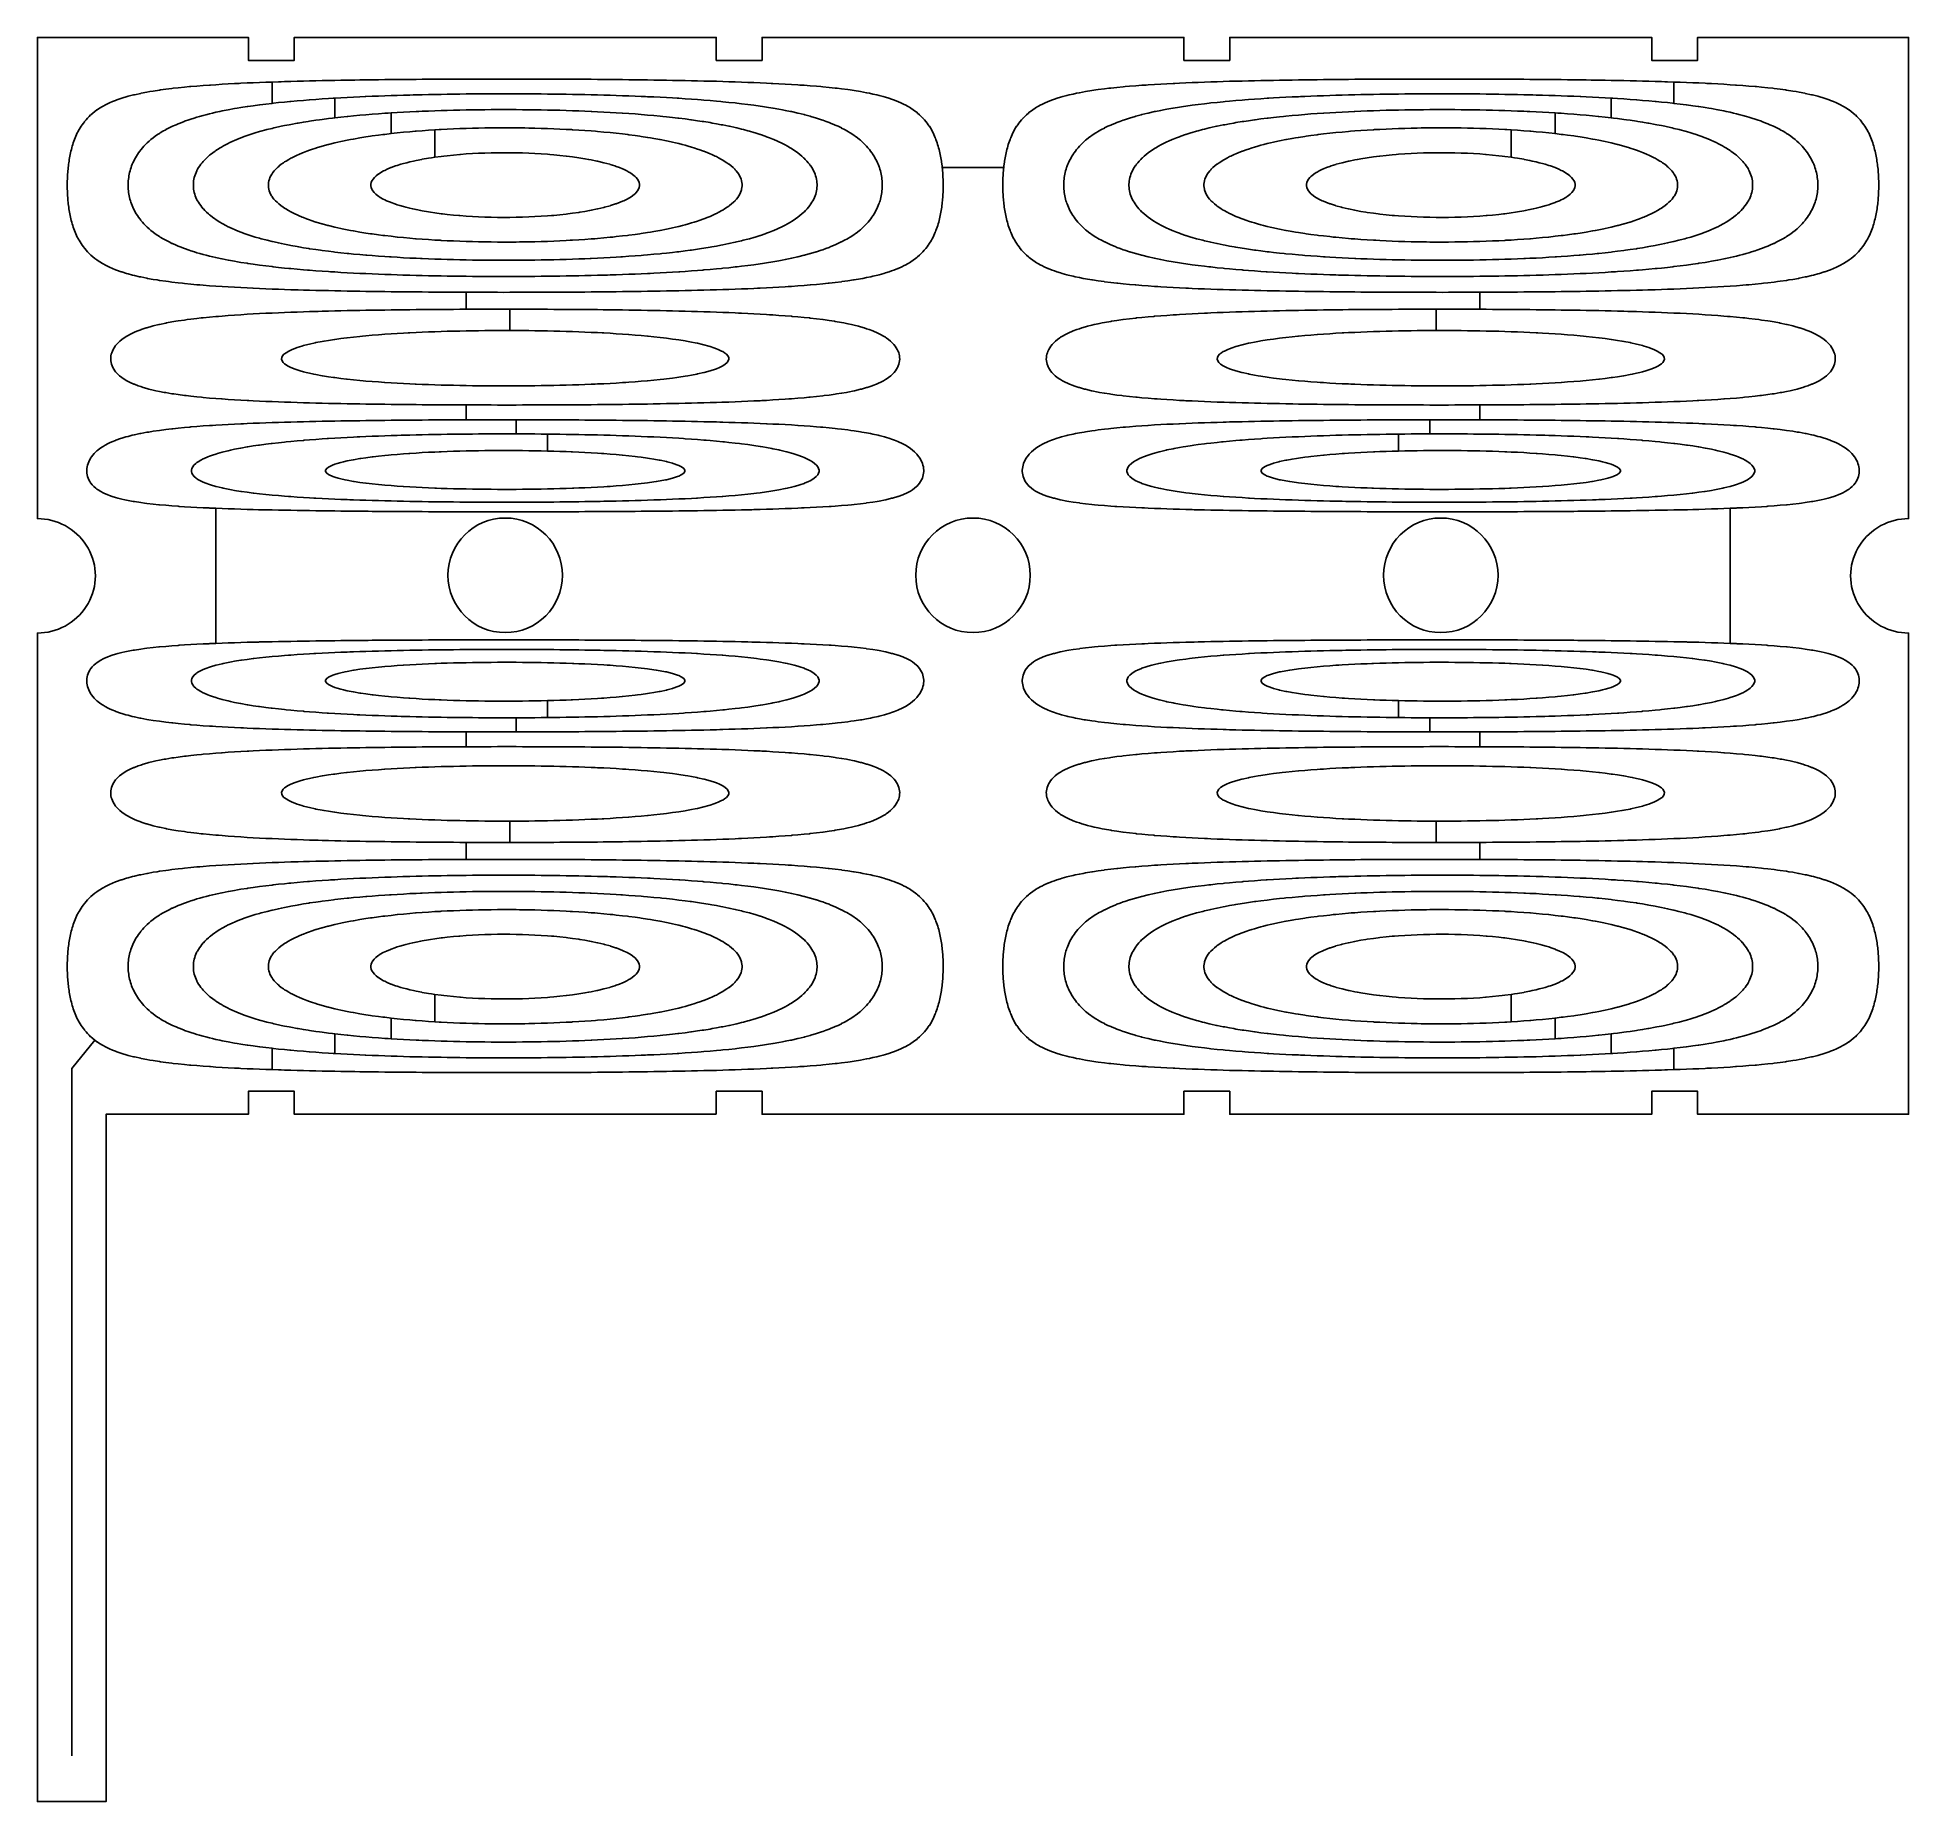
# Model space of a CAD drawing. Header units: millimetres. Extents: x 0 to 0.0817, y -0.0535 to 0.0235.
import ezdxf

# ---------------------------------------------------------------- set-up
doc = ezdxf.new("R2010")
doc.units = ezdxf.units.MM
for name, color, linetype in [('Final_PCB', 3, 'Continuous'), ('Layer1', 1, 'Continuous'), ('Layer2', 4, 'Continuous')]:
    doc.layers.add(name, color=color, linetype=linetype)

msp = doc.modelspace()

# ---------------------------------------------------------------- linework, layer by layer
at = {"layer": 'Final_PCB'}
msp.add_lwpolyline([(0.029631, -0.0235), (0.029631, -0.0225), (0.031631, -0.0225), (0.031631, -0.0235), (0.050051, -0.0235), (0.050051, -0.0225), (0.052051, -0.0225), (0.052051, -0.0235), (0.070471, -0.0235), (0.070471, -0.0225), (0.072471, -0.0225), (0.072471, -0.0235), (0.081681, -0.0235), (0.081681, -0.0025), (0.081524, -0.002495), (0.081368, -0.00248), (0.081213, -0.002456), (0.081059, -0.002421), (0.080908, -0.002378), (0.08076, -0.002324), (0.080615, -0.002262), (0.080474, -0.002191), (0.080337, -0.002111), (0.080206, -0.002023), (0.08008, -0.001926), (0.07996, -0.001822), (0.079847, -0.001711), (0.079741, -0.001594), (0.079642, -0.001469), (0.079552, -0.00134), (0.079469, -0.001204), (0.079396, -0.001064), (0.079332, -0.00092), (0.079277, -0.000773), (0.079231, -0.000622), (0.079196, -0.000468), (0.07917, -0.000313), (0.079155, -0.000157), (0.07915, 0), (0.079155, 0.000157), (0.07917, 0.000313), (0.079196, 0.000468), (0.079231, 0.000622), (0.079277, 0.000773), (0.079332, 0.00092), (0.079396, 0.001064), (0.079469, 0.001204), (0.079552, 0.00134), (0.079642, 0.001469), (0.079741, 0.001594), (0.079847, 0.001711), (0.07996, 0.001822), (0.08008, 0.001926), (0.080206, 0.002023), (0.080337, 0.002111), (0.080474, 0.002191), (0.080615, 0.002262), (0.08076, 0.002324), (0.080908, 0.002378), (0.081059, 0.002421), (0.081213, 0.002456), (0.081368, 0.00248), (0.081524, 0.002495), (0.081681, 0.0025), (0.081681, 0.0235), (0.072471, 0.0235), (0.072471, 0.0225), (0.070471, 0.0225), (0.070471, 0.0235), (0.052051, 0.0235), (0.052051, 0.0225), (0.050051, 0.0225), (0.050051, 0.0235), (0.031631, 0.0235), (0.031631, 0.0225), (0.029631, 0.0225), (0.029631, 0.0235), (0.01121, 0.0235), (0.01121, 0.0225), (0.00921, 0.0225), (0.00921, 0.0235), (0, 0.0235), (0, 0.0025), (0.000157, 0.002495), (0.000313, 0.00248), (0.000469, 0.002456), (0.000622, 0.002421), (0.000773, 0.002378), (0.000922, 0.002324), (0.001067, 0.002262), (0.001208, 0.002191), (0.001344, 0.002111), (0.001476, 0.002023), (0.001602, 0.001926), (0.001721, 0.001822), (0.001835, 0.001711), (0.001941, 0.001594), (0.002039, 0.001469), (0.00213, 0.00134), (0.002212, 0.001204), (0.002285, 0.001064), (0.00235, 0.00092), (0.002405, 0.000773), (0.00245, 0.000622), (0.002486, 0.000468), (0.002511, 0.000313), (0.002527, 0.000157), (0.002532, 0), (0.002527, -0.000157), (0.002511, -0.000313), (0.002486, -0.000468), (0.00245, -0.000622), (0.002405, -0.000773), (0.00235, -0.00092), (0.002285, -0.001064), (0.002212, -0.001204), (0.00213, -0.00134), (0.002039, -0.001469), (0.001941, -0.001594), (0.001835, -0.001711), (0.001721, -0.001822), (0.001602, -0.001926), (0.001476, -0.002023), (0.001344, -0.002111), (0.001208, -0.002191), (0.001067, -0.002262), (0.000922, -0.002324), (0.000773, -0.002378), (0.000622, -0.002421), (0.000469, -0.002456), (0.000313, -0.00248), (0.000157, -0.002495), (0, -0.0025), (0, -0.0535), (0.003, -0.0535), (0.003, -0.0235), (0.00921, -0.0235), (0.00921, -0.0225), (0.01121, -0.0225), (0.01121, -0.0235)], close=True, dxfattribs=at)
for centre in [(0.02042, 0.000023), (0.040841, 0.000023), (0.061261, 0.000023)]:
    msp.add_circle(centre, 0.0025, dxfattribs=at)
at = {"layer": 'Layer1'}
for points in [[(0.016801, 0.00747), (0.016528, 0.007472), (0.016254, 0.007475), (0.015981, 0.007478), (0.015708, 0.00748), (0.015435, 0.007483), (0.015162, 0.007487), (0.014888, 0.00749), (0.014615, 0.007494), (0.014342, 0.007498), (0.014069, 0.007502), (0.013966, 0.007504), (0.013796, 0.007507), (0.013523, 0.007512), (0.013249, 0.007517), (0.012976, 0.007523), (0.012703, 0.007529), (0.01243, 0.007535), (0.012157, 0.007542), (0.011883, 0.007549), (0.01161, 0.007556), (0.011337, 0.007564), (0.011064, 0.007573), (0.010965, 0.007576), (0.010791, 0.007582), (0.010518, 0.007592), (0.010244, 0.007603), (0.009971, 0.007614), (0.009698, 0.007626), (0.009425, 0.007638), (0.009225, 0.007648), (0.009152, 0.007652), (0.008878, 0.007667), (0.008605, 0.007683), (0.008332, 0.0077), (0.008059, 0.007719), (0.008037, 0.00772), (0.007786, 0.007739), (0.007513, 0.007762), (0.007239, 0.007786), (0.007164, 0.007793), (0.006966, 0.007812), (0.006693, 0.007842), (0.006493, 0.007865), (0.00642, 0.007874), (0.006147, 0.00791), (0.005959, 0.007937), (0.005873, 0.00795), (0.0056, 0.007996), (0.005526, 0.008009), (0.005327, 0.008048), (0.005168, 0.008081), (0.005054, 0.008107), (0.004868, 0.008153), (0.004781, 0.008177), (0.004614, 0.008225), (0.004508, 0.00826), (0.004396, 0.008297), (0.004234, 0.00836), (0.00421, 0.00837), (0.004048, 0.008442), (0.003961, 0.008486), (0.003908, 0.008514), (0.003787, 0.008586), (0.003688, 0.008653), (0.003681, 0.008658), (0.00359, 0.00873), (0.00351, 0.008802), (0.003442, 0.008874), (0.003415, 0.008908), (0.003384, 0.008946), (0.003335, 0.009019), (0.003294, 0.009091), (0.003261, 0.009163), (0.003236, 0.009235), (0.003217, 0.009307), (0.003206, 0.009379), (0.003201, 0.009451), (0.003202, 0.009523), (0.00321, 0.009596), (0.003224, 0.009668), (0.003245, 0.00974), (0.003273, 0.009812), (0.003308, 0.009884), (0.00335, 0.009956), (0.003399, 0.010028), (0.003415, 0.010048), (0.003457, 0.0101), (0.003525, 0.010172), (0.003602, 0.010245), (0.003688, 0.010316), (0.003689, 0.010317), (0.003789, 0.010389), (0.003903, 0.010461), (0.003961, 0.010494), (0.004031, 0.010533), (0.004177, 0.010605), (0.004234, 0.010631), (0.004344, 0.010677), (0.004508, 0.01074), (0.004534, 0.010749), (0.004752, 0.010822), (0.004781, 0.01083), (0.005004, 0.010894), (0.005054, 0.010907), (0.005296, 0.010966), (0.005327, 0.010973), (0.0056, 0.01103), (0.00564, 0.011038), (0.005873, 0.011081), (0.006048, 0.01111), (0.006147, 0.011126), (0.00642, 0.011166), (0.006539, 0.011182), (0.006693, 0.011202), (0.006966, 0.011235), (0.007141, 0.011254), (0.007239, 0.011265), (0.007513, 0.011292), (0.007786, 0.011317), (0.007899, 0.011326), (0.008059, 0.011339), (0.008332, 0.01136), (0.008605, 0.01138), (0.008878, 0.011398), (0.008884, 0.011399), (0.009152, 0.011415), (0.009425, 0.01143), (0.009698, 0.011445), (0.009971, 0.011458), (0.010232, 0.011471), (0.010244, 0.011471), (0.010518, 0.011483), (0.010791, 0.011494), (0.011064, 0.011504), (0.011337, 0.011514), (0.01161, 0.011523), (0.011883, 0.011532), (0.012157, 0.01154), (0.012252, 0.011543), (0.01243, 0.011548), (0.012703, 0.011555), (0.012976, 0.011561), (0.013249, 0.011568), (0.013523, 0.011574), (0.013796, 0.011579), (0.014069, 0.011584), (0.014342, 0.011589), (0.014615, 0.011594), (0.014888, 0.011598), (0.015162, 0.011602), (0.015435, 0.011606), (0.015708, 0.01161), (0.015981, 0.011613), (0.016141, 0.011615), (0.016254, 0.011616), (0.016528, 0.011619), (0.016801, 0.011621), (0.017074, 0.011624), (0.017347, 0.011626), (0.01762, 0.011628), (0.017893, 0.01163), (0.018167, 0.011631), (0.01844, 0.011633), (0.018713, 0.011634), (0.018713, 0.012378), (0.018986, 0.012377), (0.019259, 0.012376), (0.019533, 0.012375), (0.019806, 0.012375), (0.020079, 0.012375), (0.020352, 0.012374), (0.020625, 0.012375), (0.020898, 0.012375), (0.021172, 0.012375), (0.021445, 0.012376), (0.021718, 0.012376), (0.021991, 0.012377), (0.022264, 0.012378), (0.022538, 0.012379), (0.022811, 0.012381), (0.023084, 0.012382), (0.023357, 0.012384), (0.02363, 0.012385), (0.023903, 0.012387), (0.024177, 0.01239), (0.02445, 0.012392), (0.024723, 0.012395), (0.024996, 0.012397), (0.025269, 0.0124), (0.025543, 0.012404), (0.025816, 0.012407), (0.025902, 0.012408), (0.026089, 0.012411), (0.026362, 0.012415), (0.026635, 0.012419), (0.026908, 0.012423), (0.027182, 0.012428), (0.027455, 0.012433), (0.027728, 0.012438), (0.028001, 0.012444), (0.028274, 0.01245), (0.028548, 0.012456), (0.028821, 0.012463), (0.029094, 0.01247), (0.029367, 0.012477), (0.029465, 0.01248), (0.02964, 0.012485), (0.029913, 0.012494), (0.030187, 0.012503), (0.03046, 0.012513), (0.030733, 0.012523), (0.031006, 0.012534), (0.031279, 0.012545), (0.031436, 0.012552), (0.031553, 0.012558), (0.031826, 0.012571), (0.032099, 0.012585), (0.032372, 0.0126), (0.032645, 0.012617), (0.032771, 0.012625), (0.032918, 0.012634), (0.033192, 0.012653), (0.033465, 0.012673), (0.033738, 0.012695), (0.033754, 0.012697), (0.034011, 0.012719), (0.034284, 0.012745), (0.034514, 0.012769), (0.034558, 0.012773), (0.034831, 0.012804), (0.035104, 0.012839), (0.035121, 0.012841), (0.035377, 0.012876), (0.035619, 0.012913), (0.03565, 0.012918), (0.035923, 0.012965), (0.036035, 0.012985), (0.036197, 0.013017), (0.036387, 0.013057), (0.03647, 0.013076), (0.03669, 0.013129), (0.036743, 0.013143), (0.036953, 0.013201), (0.037016, 0.01322), (0.037183, 0.013274), (0.037289, 0.01331), (0.037386, 0.013346), (0.037563, 0.013416), (0.037567, 0.013418), (0.037728, 0.01349), (0.037836, 0.013543), (0.037873, 0.013562), (0.038004, 0.013634), (0.038109, 0.013697), (0.038123, 0.013706), (0.038231, 0.013778), (0.03833, 0.013851), (0.038382, 0.013891), (0.03842, 0.013923), (0.038503, 0.013995), (0.03858, 0.014067), (0.038651, 0.014139), (0.038655, 0.014144), (0.038716, 0.014211), (0.038777, 0.014283), (0.038833, 0.014355), (0.038885, 0.014428), (0.038928, 0.014491), (0.038934, 0.0145), (0.038979, 0.014572), (0.039022, 0.014644), (0.039061, 0.014716), (0.039098, 0.014788), (0.039133, 0.01486), (0.039165, 0.014932), (0.039196, 0.015004), (0.039202, 0.015019), (0.039224, 0.015077), (0.039251, 0.015149), (0.039276, 0.015221), (0.039299, 0.015293), (0.039321, 0.015365), (0.039342, 0.015437), (0.039361, 0.015509), (0.039379, 0.015581), (0.039395, 0.015654), (0.039411, 0.015726), (0.039425, 0.015798), (0.039439, 0.01587), (0.039451, 0.015942), (0.039463, 0.016014), (0.039473, 0.016086), (0.039475, 0.016096), (0.039483, 0.016158), (0.039492, 0.01623), (0.0395, 0.016303), (0.039507, 0.016375), (0.039514, 0.016447), (0.039519, 0.016519), (0.039524, 0.016591), (0.039528, 0.016663), (0.039532, 0.016735), (0.039535, 0.016807), (0.039537, 0.01688), (0.039538, 0.016952), (0.039538, 0.017024), (0.039538, 0.017096), (0.039538, 0.017168), (0.039536, 0.01724), (0.039534, 0.017312), (0.039531, 0.017384), (0.039528, 0.017457), (0.039523, 0.017529), (0.039518, 0.017601), (0.039513, 0.017673), (0.039506, 0.017745), (0.039499, 0.017817), (0.042183, 0.017817), (0.042191, 0.017889), (0.0422, 0.017961), (0.042207, 0.018013), (0.042209, 0.018033), (0.04222, 0.018106), (0.042232, 0.018178), (0.042244, 0.01825), (0.042257, 0.018322), (0.042272, 0.018394), (0.042287, 0.018466), (0.042304, 0.018538), (0.042322, 0.01861), (0.042341, 0.018683), (0.042361, 0.018755), (0.042383, 0.018827), (0.042406, 0.018899), (0.042431, 0.018971), (0.042457, 0.019043), (0.04248, 0.019101), (0.042486, 0.019115), (0.042516, 0.019187), (0.042548, 0.019259), (0.042582, 0.019332), (0.042619, 0.019404), (0.042658, 0.019476), (0.0427, 0.019548), (0.042745, 0.01962), (0.042753, 0.019632), (0.042793, 0.019692), (0.042845, 0.019764), (0.042901, 0.019836), (0.042961, 0.019909), (0.043026, 0.01998), (0.043026, 0.019981), (0.043097, 0.020053), (0.043173, 0.020125), (0.043257, 0.020197), (0.043299, 0.020232), (0.043347, 0.020269), (0.043447, 0.020341), (0.043555, 0.020413), (0.043573, 0.020424), (0.043676, 0.020486), (0.043809, 0.020558), (0.043846, 0.020576), (0.043957, 0.02063), (0.044119, 0.0207), (0.044123, 0.020702), (0.044309, 0.020774), (0.044392, 0.020803), (0.044521, 0.020846), (0.044665, 0.02089), (0.044762, 0.020918), (0.044938, 0.020965), (0.045041, 0.02099), (0.045212, 0.02103), (0.045366, 0.021062), (0.045485, 0.021086), (0.045749, 0.021135), (0.045758, 0.021136), (0.046031, 0.02118), (0.04621, 0.021207), (0.046304, 0.02122), (0.046578, 0.021255), (0.046773, 0.021279), (0.046851, 0.021288), (0.047124, 0.021317), (0.047397, 0.021343), (0.04748, 0.021351), (0.04767, 0.021368), (0.047943, 0.02139), (0.048217, 0.02141), (0.048397, 0.021423), (0.04849, 0.021429), (0.048763, 0.021447), (0.049036, 0.021463), (0.049309, 0.021478), (0.049583, 0.021492), (0.049645, 0.021495), (0.049856, 0.021505), (0.050129, 0.021517), (0.050402, 0.021529), (0.050675, 0.021539), (0.050948, 0.021549), (0.051222, 0.021559), (0.051482, 0.021567), (0.051495, 0.021568), (0.051768, 0.021576), (0.052041, 0.021584), (0.052314, 0.021591), (0.052588, 0.021598), (0.052861, 0.021604), (0.053134, 0.021611), (0.053407, 0.021616), (0.05368, 0.021622), (0.053953, 0.021627), (0.054227, 0.021632), (0.0545, 0.021636), (0.054702, 0.021639), (0.054773, 0.021641), (0.055046, 0.021645), (0.055319, 0.021648), (0.055593, 0.021652), (0.055866, 0.021655), (0.056139, 0.021658), (0.056412, 0.021661), (0.056685, 0.021664), (0.056958, 0.021666), (0.057232, 0.021669), (0.057505, 0.021671), (0.057778, 0.021673), (0.058051, 0.021675), (0.058324, 0.021676), (0.058598, 0.021678), (0.058871, 0.021679), (0.059144, 0.02168), (0.059417, 0.021681), (0.05969, 0.021682), (0.059963, 0.021683), (0.060237, 0.021684), (0.06051, 0.021684), (0.060783, 0.021684), (0.061056, 0.021684), (0.061329, 0.021684), (0.061603, 0.021684), (0.061876, 0.021684), (0.062149, 0.021684), (0.062422, 0.021683), (0.062695, 0.021683), (0.062968, 0.021682), (0.063242, 0.021681), (0.063515, 0.02168), (0.063788, 0.021678), (0.064061, 0.021677), (0.064334, 0.021675), (0.064608, 0.021674), (0.064881, 0.021672), (0.065154, 0.02167), (0.065427, 0.021668), (0.0657, 0.021665), (0.065973, 0.021662), (0.066247, 0.02166), (0.06652, 0.021657), (0.066793, 0.021653), (0.067066, 0.02165), (0.067339, 0.021646), (0.067613, 0.021643), (0.067821, 0.021639), (0.067886, 0.021638), (0.068159, 0.021634), (0.068432, 0.021629), (0.068705, 0.021624), (0.068978, 0.021619), (0.069252, 0.021613), (0.069525, 0.021608), (0.069798, 0.021601), (0.070071, 0.021595), (0.070344, 0.021587), (0.070618, 0.02158), (0.070891, 0.021572), (0.071039, 0.021567), (0.071164, 0.021563), (0.071437, 0.021554), (0.071437, 0.020623), (0.07171, 0.020591), (0.071978, 0.020558), (0.071983, 0.020557), (0.072257, 0.02052), (0.072499, 0.020486), (0.07253, 0.020481), (0.072803, 0.020438), (0.072955, 0.020413), (0.073076, 0.020393), (0.073349, 0.020343), (0.07336, 0.020341), (0.073623, 0.020289), (0.07372, 0.020269), (0.073896, 0.020231), (0.074043, 0.020197), (0.074169, 0.020167), (0.074336, 0.020125), (0.074442, 0.020097), (0.074602, 0.020053), (0.074715, 0.02002), (0.074844, 0.019981), (0.074988, 0.019934), (0.075065, 0.019909), (0.075262, 0.019839), (0.075269, 0.019836), (0.075456, 0.019764), (0.075535, 0.019732), (0.075629, 0.019692), (0.075789, 0.01962), (0.075808, 0.019611), (0.075937, 0.019548), (0.076075, 0.019476), (0.076081, 0.019472), (0.076203, 0.019404), (0.076322, 0.019332), (0.076354, 0.019311), (0.076433, 0.019259), (0.076537, 0.019187), (0.076628, 0.01912), (0.076634, 0.019115), (0.076724, 0.019043), (0.076809, 0.018971), (0.076888, 0.018899), (0.076901, 0.018887), (0.076962, 0.018827), (0.077031, 0.018755), (0.077096, 0.018683), (0.077157, 0.01861), (0.077174, 0.018589), (0.077213, 0.018538), (0.077266, 0.018466), (0.077315, 0.018394), (0.07736, 0.018322), (0.077403, 0.01825), (0.077442, 0.018178), (0.077447, 0.018168), (0.077478, 0.018106), (0.077512, 0.018033), (0.077542, 0.017961), (0.07757, 0.017889), (0.077596, 0.017817), (0.077619, 0.017745), (0.077639, 0.017673), (0.077657, 0.017601), (0.077673, 0.017529), (0.077686, 0.017457), (0.077698, 0.017384), (0.077707, 0.017312), (0.077713, 0.01724), (0.077718, 0.017168), (0.07772, 0.017096), (0.07772, 0.017091), (0.07772, 0.017024), (0.07772, 0.017017), (0.077718, 0.016952), (0.077714, 0.01688), (0.077708, 0.016807), (0.077699, 0.016735), (0.077689, 0.016663), (0.077675, 0.016591), (0.07766, 0.016519), (0.077642, 0.016447), (0.077622, 0.016375), (0.0776, 0.016303), (0.077574, 0.01623), (0.077547, 0.016158), (0.077516, 0.016086), (0.077483, 0.016014), (0.077447, 0.015942), (0.077447, 0.015942), (0.077407, 0.01587), (0.077365, 0.015798), (0.077319, 0.015726), (0.07727, 0.015654), (0.077217, 0.015581), (0.077174, 0.015526), (0.077161, 0.015509), (0.0771, 0.015437), (0.077035, 0.015365), (0.076965, 0.015293), (0.076901, 0.01523), (0.076891, 0.015221), (0.076811, 0.015149), (0.076725, 0.015077), (0.076634, 0.015004), (0.076628, 0.014999), (0.076536, 0.014932), (0.076431, 0.01486), (0.076354, 0.01481), (0.076319, 0.014788), (0.076199, 0.014716), (0.076081, 0.01465), (0.07607, 0.014644), (0.075931, 0.014572), (0.075808, 0.014512), (0.075781, 0.0145), (0.07562, 0.014428), (0.075535, 0.014392), (0.075446, 0.014355), (0.075262, 0.014285), (0.075257, 0.014283), (0.075052, 0.014211), (0.074988, 0.01419), (0.074829, 0.014139), (0.074715, 0.014104), (0.074586, 0.014067), (0.074442, 0.014027), (0.07432, 0.013995), (0.074169, 0.013957), (0.074028, 0.013923), (0.073896, 0.013892), (0.073704, 0.013851), (0.073623, 0.013833), (0.073349, 0.013779), (0.073346, 0.013778), (0.073076, 0.013729), (0.072944, 0.013706), (0.072803, 0.013683), (0.07253, 0.01364), (0.072493, 0.013634), (0.072257, 0.0136), (0.071983, 0.013562), (0.071981, 0.013562), (0.07171, 0.013528), (0.071437, 0.013495), (0.071392, 0.01349), (0.071164, 0.013465), (0.070891, 0.013436), (0.070704, 0.013418), (0.070618, 0.013409), (0.070344, 0.013384), (0.070071, 0.013361), (0.069887, 0.013346), (0.069798, 0.013339), (0.069525, 0.013318), (0.069252, 0.013298), (0.068978, 0.01328), (0.068883, 0.013274), (0.068705, 0.013262), (0.068432, 0.013246), (0.068159, 0.013231), (0.067886, 0.013216), (0.067613, 0.013203), (0.067589, 0.013201), (0.067339, 0.01319), (0.067066, 0.013178), (0.066793, 0.013167), (0.06652, 0.013156), (0.066247, 0.013146), (0.065973, 0.013137), (0.065725, 0.013129), (0.0657, 0.013129), (0.065427, 0.013121), (0.065154, 0.013113), (0.064881, 0.013107), (0.064608, 0.0131), (0.064334, 0.013095), (0.064061, 0.01309), (0.063788, 0.013085), (0.063515, 0.013081), (0.063242, 0.013077), (0.062968, 0.013074), (0.062695, 0.013071), (0.062422, 0.013069), (0.062149, 0.013068), (0.061876, 0.013066), (0.061603, 0.013065), (0.061329, 0.013065), (0.061056, 0.013065), (0.060783, 0.013066), (0.06051, 0.013067), (0.060237, 0.013068), (0.059963, 0.01307), (0.05969, 0.013073), (0.059417, 0.013076), (0.059144, 0.013079), (0.058871, 0.013083), (0.058598, 0.013087), (0.058324, 0.013092), (0.058051, 0.013098), (0.057778, 0.013103), (0.057505, 0.01311), (0.057232, 0.013117), (0.056958, 0.013125), (0.056798, 0.013129), (0.056685, 0.013133), (0.056412, 0.013142), (0.056139, 0.013151), (0.055866, 0.013161), (0.055593, 0.013172), (0.055319, 0.013184), (0.055046, 0.013196), (0.054934, 0.013201), (0.054773, 0.013209), (0.0545, 0.013223), (0.054227, 0.013238), (0.053953, 0.013254), (0.05368, 0.013271), (0.053638, 0.013274), (0.053407, 0.013289), (0.053134, 0.013308), (0.052861, 0.013328), (0.052635, 0.013346), (0.052588, 0.01335), (0.052314, 0.013372), (0.052041, 0.013397), (0.051818, 0.013418), (0.051768, 0.013423), (0.051495, 0.01345), (0.051222, 0.01348), (0.051131, 0.01349), (0.050948, 0.013511), (0.050675, 0.013545), (0.050542, 0.013562), (0.050402, 0.013581), (0.050129, 0.013619), (0.050029, 0.013634), (0.049856, 0.013661), (0.049583, 0.013705), (0.049577, 0.013706), (0.049309, 0.013754), (0.049177, 0.013778), (0.049036, 0.013806), (0.048818, 0.013851), (0.048763, 0.013862), (0.048494, 0.013923), (0.04849, 0.013924), (0.048217, 0.013991), (0.048202, 0.013995), (0.047943, 0.014065), (0.047935, 0.014067), (0.047692, 0.014139), (0.04767, 0.014146), (0.04747, 0.014211), (0.047397, 0.014236), (0.047265, 0.014283), (0.047124, 0.014337), (0.047076, 0.014355), (0.046902, 0.014428), (0.046851, 0.01445), (0.046741, 0.0145), (0.046591, 0.014572), (0.046578, 0.014579), (0.046453, 0.014644), (0.046323, 0.014716), (0.046304, 0.014727), (0.046203, 0.014788), (0.046091, 0.01486), (0.046031, 0.014901), (0.045986, 0.014932), (0.045888, 0.015004), (0.045797, 0.015077), (0.045758, 0.015109), (0.045711, 0.015149), (0.045632, 0.015221), (0.045557, 0.015293), (0.045487, 0.015365), (0.045485, 0.015368), (0.045422, 0.015437), (0.045362, 0.015509), (0.045305, 0.015581), (0.045252, 0.015654), (0.045212, 0.015712), (0.045203, 0.015726), (0.045157, 0.015798), (0.045115, 0.01587), (0.045075, 0.015942), (0.045039, 0.016014), (0.045006, 0.016086), (0.044975, 0.016158), (0.044948, 0.01623), (0.044938, 0.016256), (0.044922, 0.016303), (0.0449, 0.016375), (0.04488, 0.016447), (0.044862, 0.016519), (0.044847, 0.016591), (0.044834, 0.016663), (0.044823, 0.016735), (0.044814, 0.016807), (0.044808, 0.01688), (0.044804, 0.016952), (0.044802, 0.017024), (0.044802, 0.017096), (0.044804, 0.017168), (0.044809, 0.01724), (0.044816, 0.017312), (0.044825, 0.017384), (0.044836, 0.017457), (0.044849, 0.017529), (0.044865, 0.017601), (0.044883, 0.017673), (0.044903, 0.017745), (0.044926, 0.017817), (0.044938, 0.017852), (0.044952, 0.017889), (0.04498, 0.017961), (0.04501, 0.018033), (0.045044, 0.018106), (0.04508, 0.018178), (0.045119, 0.01825), (0.045162, 0.018322), (0.045207, 0.018394), (0.045212, 0.018401), (0.045256, 0.018466), (0.045309, 0.018538), (0.045366, 0.01861), (0.045426, 0.018683), (0.045485, 0.018748), (0.045491, 0.018755), (0.04556, 0.018827), (0.045634, 0.018899), (0.045713, 0.018971), (0.045758, 0.01901), (0.045798, 0.019043), (0.045888, 0.019115), (0.045985, 0.019187), (0.046031, 0.01922), (0.046089, 0.019259), (0.0462, 0.019332), (0.046304, 0.019395), (0.046319, 0.019404), (0.046447, 0.019476), (0.046578, 0.019544), (0.046585, 0.019548), (0.046733, 0.01962), (0.046851, 0.019674), (0.046893, 0.019692), (0.047066, 0.019764), (0.047124, 0.019787), (0.047253, 0.019836), (0.047397, 0.019888), (0.047457, 0.019909), (0.04767, 0.019978), (0.047678, 0.019981), (0.04792, 0.020053), (0.047943, 0.020059), (0.048186, 0.020125), (0.048217, 0.020133), (0.048478, 0.020197), (0.04849, 0.0202), (0.048763, 0.020261), (0.048802, 0.020269), (0.049036, 0.020317), (0.049163, 0.020341), (0.049309, 0.020368), (0.049567, 0.020413), (0.049583, 0.020416), (0.049856, 0.02046), (0.050024, 0.020486), (0.050129, 0.020501), (0.050402, 0.020539), (0.050544, 0.020558), (0.050675, 0.020574), (0.050948, 0.020607), (0.051146, 0.02063), (0.051222, 0.020638), (0.051495, 0.020667), (0.051768, 0.020694), (0.051853, 0.020702), (0.052041, 0.020719), (0.052314, 0.020743), (0.052588, 0.020765), (0.052701, 0.020774), (0.052861, 0.020786), (0.053134, 0.020806), (0.053407, 0.020824), (0.05368, 0.020842), (0.053755, 0.020846), (0.053953, 0.020858), (0.054227, 0.020873), (0.0545, 0.020888), (0.054773, 0.020901), (0.055046, 0.020914), (0.055143, 0.020918), (0.055319, 0.020926), (0.055593, 0.020937), (0.055866, 0.020947), (0.056139, 0.020957), (0.056412, 0.020966), (0.056685, 0.020975), (0.056958, 0.020983), (0.057232, 0.02099), (0.057235, 0.02099), (0.057505, 0.020997), (0.057778, 0.021003), (0.058051, 0.021009), (0.058324, 0.021014), (0.058598, 0.021019), (0.058871, 0.021023), (0.059144, 0.021027), (0.059417, 0.02103), (0.05969, 0.021033), (0.059963, 0.021035), (0.060237, 0.021037), (0.06051, 0.021038), (0.060783, 0.021039), (0.061056, 0.02104), (0.061329, 0.02104), (0.061603, 0.02104), (0.061876, 0.021039), (0.062149, 0.021038), (0.062422, 0.021036), (0.062695, 0.021034), (0.062968, 0.021031), (0.063242, 0.021028), (0.063515, 0.021025), (0.063788, 0.021021), (0.064061, 0.021016), (0.064334, 0.021012), (0.064608, 0.021006), (0.064881, 0.021), (0.065154, 0.020994), (0.065285, 0.02099), (0.065427, 0.020987), (0.0657, 0.020979), (0.065973, 0.020971), (0.066247, 0.020962), (0.06652, 0.020952), (0.066793, 0.020942), (0.067066, 0.020932), (0.067339, 0.02092), (0.06738, 0.020918), (0.067613, 0.020908), (0.067886, 0.020894), (0.068159, 0.02088), (0.068432, 0.020866), (0.068705, 0.02085), (0.068705, 0.019991), (0.068794, 0.019981), (0.068978, 0.019958), (0.069252, 0.019923), (0.069361, 0.019909), (0.069525, 0.019886), (0.069798, 0.019846), (0.069858, 0.019836), (0.070071, 0.019802), (0.070298, 0.019764), (0.070344, 0.019756), (0.070618, 0.019706), (0.070691, 0.019692), (0.070891, 0.019653), (0.071046, 0.01962), (0.071164, 0.019594), (0.071368, 0.019548), (0.071437, 0.019531), (0.071661, 0.019476), (0.07171, 0.019463), (0.071929, 0.019404), (0.071983, 0.019388), (0.072175, 0.019332), (0.072257, 0.019306), (0.072402, 0.019259), (0.07253, 0.019216), (0.072611, 0.019187), (0.072803, 0.019116), (0.072805, 0.019115), (0.072984, 0.019043), (0.073076, 0.019004), (0.07315, 0.018971), (0.073305, 0.018899), (0.073349, 0.018877), (0.073448, 0.018827), (0.073582, 0.018755), (0.073623, 0.018731), (0.073706, 0.018683), (0.073821, 0.01861), (0.073896, 0.018561), (0.073929, 0.018538), (0.074028, 0.018466), (0.074121, 0.018394), (0.074169, 0.018354), (0.074207, 0.018322), (0.074286, 0.01825), (0.074359, 0.018178), (0.074427, 0.018106), (0.074442, 0.018089), (0.074489, 0.018033), (0.074546, 0.017961), (0.074598, 0.017889), (0.074645, 0.017817), (0.074688, 0.017745), (0.074715, 0.017692), (0.074725, 0.017673), (0.074758, 0.017601), (0.074787, 0.017529), (0.074812, 0.017457), (0.074832, 0.017384), (0.074849, 0.017312), (0.074861, 0.01724), (0.07487, 0.017168), (0.074874, 0.017096), (0.074874, 0.017024), (0.074871, 0.016952), (0.074863, 0.01688), (0.074851, 0.016807), (0.074836, 0.016735), (0.074816, 0.016663), (0.074792, 0.016591), (0.074764, 0.016519), (0.074731, 0.016447), (0.074715, 0.016416), (0.074694, 0.016375), (0.074652, 0.016303), (0.074605, 0.01623), (0.074554, 0.016158), (0.074497, 0.016086), (0.074442, 0.016021), (0.074436, 0.016014), (0.074368, 0.015942), (0.074295, 0.01587), (0.074215, 0.015798), (0.074169, 0.015758), (0.074129, 0.015726), (0.074036, 0.015654), (0.073936, 0.015581), (0.073896, 0.015554), (0.073829, 0.015509), (0.073713, 0.015437), (0.073623, 0.015385), (0.073588, 0.015365), (0.073453, 0.015293), (0.073349, 0.01524), (0.073309, 0.015221), (0.073153, 0.015149), (0.073076, 0.015115), (0.072986, 0.015077), (0.072805, 0.015004), (0.072803, 0.015004), (0.07261, 0.014932), (0.07253, 0.014905), (0.072398, 0.01486), (0.072257, 0.014815), (0.072169, 0.014788), (0.071983, 0.014734), (0.071921, 0.014716), (0.07171, 0.014659), (0.07165, 0.014644), (0.071437, 0.014591), (0.071354, 0.014572), (0.071164, 0.014529), (0.071029, 0.0145), (0.070891, 0.014471), (0.070671, 0.014428), (0.070618, 0.014417), (0.070344, 0.014368), (0.070274, 0.014355), (0.070071, 0.014322), (0.06983, 0.014283), (0.069798, 0.014278), (0.069525, 0.014238), (0.069329, 0.014211), (0.069252, 0.014201), (0.068978, 0.014166), (0.068757, 0.014139), (0.068705, 0.014133), (0.068432, 0.014102), (0.068159, 0.014074), (0.068091, 0.014067), (0.067886, 0.014047), (0.067613, 0.014022), (0.067339, 0.013998), (0.067298, 0.013995), (0.067066, 0.013976), (0.066793, 0.013956), (0.06652, 0.013937), (0.06631, 0.013923), (0.066247, 0.013919), (0.065973, 0.013902), (0.0657, 0.013887), (0.065427, 0.013872), (0.065154, 0.013859), (0.064964, 0.013851), (0.064881, 0.013847), (0.064608, 0.013836), (0.064334, 0.013826), (0.064061, 0.013817), (0.063788, 0.013808), (0.063515, 0.013801), (0.063242, 0.013794), (0.062968, 0.013789), (0.062695, 0.013784), (0.062422, 0.01378), (0.062274, 0.013778), (0.062149, 0.013777), (0.061876, 0.013775), (0.061603, 0.013773), (0.061329, 0.013773), (0.061056, 0.013773), (0.060783, 0.013774), (0.06051, 0.013776), (0.060239, 0.013778), (0.060237, 0.013778), (0.059963, 0.013782), (0.05969, 0.013786), (0.059417, 0.013791), (0.059144, 0.013798), (0.058871, 0.013804), (0.058598, 0.013812), (0.058324, 0.013821), (0.058051, 0.013831), (0.057778, 0.013841), (0.057558, 0.013851), (0.057505, 0.013853), (0.057232, 0.013866), (0.056958, 0.013879), (0.056685, 0.013894), (0.056412, 0.01391), (0.056213, 0.013923), (0.056139, 0.013927), (0.055866, 0.013946), (0.055593, 0.013966), (0.055319, 0.013987), (0.055224, 0.013995), (0.055046, 0.01401), (0.054773, 0.014034), (0.0545, 0.01406), (0.054431, 0.014067), (0.054227, 0.014088), (0.053953, 0.014117), (0.053766, 0.014139), (0.05368, 0.014149), (0.053407, 0.014183), (0.053193, 0.014211), (0.053134, 0.014219), (0.052861, 0.014258), (0.052693, 0.014283), (0.052588, 0.0143), (0.052314, 0.014344), (0.052248, 0.014355), (0.052041, 0.014392), (0.051851, 0.014428), (0.051768, 0.014444), (0.051495, 0.014499), (0.051492, 0.0145), (0.051222, 0.014559), (0.051168, 0.014572), (0.050948, 0.014625), (0.050872, 0.014644), (0.050675, 0.014696), (0.050601, 0.014716), (0.050402, 0.014773), (0.050353, 0.014788), (0.050129, 0.014858), (0.050123, 0.01486), (0.049912, 0.014932), (0.049856, 0.014953), (0.049717, 0.015004), (0.049583, 0.015058), (0.049536, 0.015077), (0.049369, 0.015149), (0.049309, 0.015176), (0.049213, 0.015221), (0.049068, 0.015293), (0.049036, 0.01531), (0.048934, 0.015365), (0.048809, 0.015437), (0.048763, 0.015466), (0.048693, 0.015509), (0.048586, 0.015581), (0.04849, 0.01565), (0.048485, 0.015654), (0.048393, 0.015726), (0.048307, 0.015798), (0.048227, 0.01587), (0.048217, 0.01588), (0.048154, 0.015942), (0.048087, 0.016014), (0.048025, 0.016086), (0.047968, 0.016158), (0.047943, 0.016192), (0.047916, 0.01623), (0.04787, 0.016303), (0.047828, 0.016375), (0.047791, 0.016447), (0.047759, 0.016519), (0.04773, 0.016591), (0.047706, 0.016663), (0.047686, 0.016735), (0.04767, 0.016807), (0.04767, 0.016807), (0.047659, 0.01688), (0.047651, 0.016952), (0.047648, 0.017024), (0.047648, 0.017096), (0.047652, 0.017168), (0.047661, 0.01724), (0.04767, 0.017297), (0.047673, 0.017312), (0.047689, 0.017384), (0.04771, 0.017457), (0.047735, 0.017529), (0.047764, 0.017601), (0.047797, 0.017673), (0.047835, 0.017745), (0.047877, 0.017817), (0.047924, 0.017889), (0.047943, 0.017917), (0.047976, 0.017961), (0.048033, 0.018033), (0.048095, 0.018106), (0.048163, 0.018178), (0.048217, 0.018231), (0.048236, 0.01825), (0.048316, 0.018322), (0.048401, 0.018394), (0.04849, 0.018463), (0.048494, 0.018466), (0.048594, 0.018538), (0.048701, 0.01861), (0.048763, 0.01865), (0.048816, 0.018683), (0.048941, 0.018755), (0.049036, 0.018807), (0.049074, 0.018827), (0.049218, 0.018899), (0.049309, 0.018942), (0.049372, 0.018971), (0.049538, 0.019043), (0.049583, 0.019061), (0.049718, 0.019115), (0.049856, 0.019167), (0.049911, 0.019187), (0.05012, 0.019259), (0.050129, 0.019262), (0.050347, 0.019332), (0.050402, 0.019348), (0.050593, 0.019404), (0.050675, 0.019426), (0.050861, 0.019476), (0.050948, 0.019498), (0.051154, 0.019548), (0.051222, 0.019564), (0.051476, 0.01962), (0.051495, 0.019624), (0.051768, 0.01968), (0.051831, 0.019692), (0.052041, 0.019732), (0.052224, 0.019764), (0.052314, 0.01978), (0.052588, 0.019824), (0.052664, 0.019836), (0.052861, 0.019866), (0.053134, 0.019905), (0.05316, 0.019909), (0.053407, 0.019941), (0.05368, 0.019975), (0.053728, 0.019981), (0.053953, 0.020007), (0.054227, 0.020036), (0.054388, 0.020053), (0.0545, 0.020064), (0.054773, 0.02009), (0.055046, 0.020114), (0.055175, 0.020125), (0.055319, 0.020137), (0.055593, 0.020158), (0.055866, 0.020178), (0.056139, 0.020196), (0.056154, 0.020197), (0.056412, 0.020213), (0.056685, 0.020229), (0.056958, 0.020244), (0.057232, 0.020257), (0.057483, 0.020269), (0.057505, 0.02027), (0.057778, 0.020282), (0.058051, 0.020292), (0.058324, 0.020302), (0.058598, 0.02031), (0.058871, 0.020318), (0.059144, 0.020325), (0.059417, 0.020331), (0.05969, 0.020336), (0.059963, 0.02034), (0.060034, 0.020341), (0.060237, 0.020344), (0.06051, 0.020346), (0.060783, 0.020348), (0.061056, 0.020349), (0.061329, 0.020349), (0.061603, 0.020349), (0.061876, 0.020347), (0.062149, 0.020345), (0.062422, 0.020342), (0.062488, 0.020341), (0.062695, 0.020338), (0.062968, 0.020334), (0.063242, 0.020328), (0.063515, 0.020322), (0.063788, 0.020314), (0.064061, 0.020306), (0.064334, 0.020297), (0.064608, 0.020287), (0.064881, 0.020276), (0.065037, 0.020269), (0.065154, 0.020264), (0.065427, 0.020251), (0.0657, 0.020237), (0.065973, 0.020221), (0.066247, 0.020205), (0.066247, 0.019302), (0.06652, 0.01927), (0.066608, 0.019259), (0.066793, 0.019236), (0.067066, 0.019198), (0.067141, 0.019187), (0.067339, 0.019157), (0.067603, 0.019115), (0.067613, 0.019114), (0.067886, 0.019066), (0.068007, 0.019043), (0.068159, 0.019014), (0.068369, 0.018971), (0.068432, 0.018958), (0.068694, 0.018899), (0.068705, 0.018896), (0.068978, 0.018829), (0.068987, 0.018827), (0.069252, 0.018755), (0.069253, 0.018755), (0.069495, 0.018683), (0.069525, 0.018673), (0.069716, 0.01861), (0.069798, 0.018582), (0.069918, 0.018538), (0.070071, 0.01848), (0.070105, 0.018466), (0.070275, 0.018394), (0.070344, 0.018363), (0.070431, 0.018322), (0.070575, 0.01825), (0.070618, 0.018227), (0.070706, 0.018178), (0.070826, 0.018106), (0.070891, 0.018064), (0.070936, 0.018033), (0.071035, 0.017961), (0.071126, 0.017889), (0.071164, 0.017856), (0.071208, 0.017817), (0.071281, 0.017745), (0.071346, 0.017673), (0.071403, 0.017601), (0.071437, 0.017552), (0.071453, 0.017529), (0.071495, 0.017457), (0.07153, 0.017384), (0.071557, 0.017312), (0.071578, 0.01724), (0.071593, 0.017168), (0.0716, 0.017096), (0.071601, 0.017024), (0.071595, 0.016952), (0.071582, 0.01688), (0.071562, 0.016807), (0.071535, 0.016735), (0.071501, 0.016663), (0.071461, 0.016591), (0.071437, 0.016555), (0.071412, 0.016519), (0.071356, 0.016447), (0.071292, 0.016375), (0.07122, 0.016303), (0.071164, 0.016252), (0.071139, 0.01623), (0.071049, 0.016158), (0.07095, 0.016086), (0.070891, 0.016046), (0.070841, 0.016014), (0.070721, 0.015942), (0.070618, 0.015885), (0.07059, 0.01587), (0.070447, 0.015798), (0.070344, 0.01575), (0.07029, 0.015726), (0.07012, 0.015654), (0.070071, 0.015634), (0.069933, 0.015581), (0.069798, 0.015533), (0.06973, 0.015509), (0.069525, 0.015442), (0.069509, 0.015437), (0.069265, 0.015365), (0.069252, 0.015361), (0.068998, 0.015293), (0.068978, 0.015288), (0.068705, 0.015221), (0.068703, 0.015221), (0.068432, 0.015161), (0.068376, 0.015149), (0.068159, 0.015105), (0.068011, 0.015077), (0.067886, 0.015053), (0.067613, 0.015006), (0.067603, 0.015004), (0.067339, 0.014963), (0.067137, 0.014932), (0.067066, 0.014922), (0.066793, 0.014885), (0.066598, 0.01486), (0.06652, 0.014851), (0.066247, 0.014819), (0.065973, 0.014789), (0.065961, 0.014788), (0.0657, 0.014762), (0.065427, 0.014738), (0.065171, 0.014716), (0.065154, 0.014715), (0.064881, 0.014694), (0.064608, 0.014675), (0.064334, 0.014657), (0.064101, 0.014644), (0.064061, 0.014642), (0.063788, 0.014628), (0.063515, 0.014615), (0.063242, 0.014604), (0.062968, 0.014595), (0.062695, 0.014587), (0.062422, 0.01458), (0.062149, 0.014575), (0.061895, 0.014572), (0.061876, 0.014571), (0.061603, 0.014569), (0.061329, 0.014568), (0.061056, 0.014568), (0.060783, 0.01457), (0.060638, 0.014572), (0.06051, 0.014573), (0.060237, 0.014578), (0.059963, 0.014584), (0.05969, 0.014591), (0.059417, 0.0146), (0.059144, 0.01461), (0.058871, 0.014621), (0.058598, 0.014634), (0.058422, 0.014644), (0.058324, 0.014649), (0.058051, 0.014666), (0.057778, 0.014684), (0.057505, 0.014704), (0.057352, 0.014716), (0.057232, 0.014726), (0.056958, 0.01475), (0.056685, 0.014776), (0.056562, 0.014788), (0.056412, 0.014804), (0.056139, 0.014834), (0.055923, 0.01486), (0.055866, 0.014867), (0.055593, 0.014903), (0.055385, 0.014932), (0.055319, 0.014942), (0.055046, 0.014984), (0.05492, 0.015004), (0.054773, 0.015029), (0.05451, 0.015077), (0.0545, 0.015078), (0.054227, 0.015132), (0.054146, 0.015149), (0.053953, 0.01519), (0.05382, 0.015221), (0.05368, 0.015254), (0.053525, 0.015293), (0.053407, 0.015324), (0.053258, 0.015365), (0.053134, 0.015401), (0.053014, 0.015437), (0.052861, 0.015486), (0.052792, 0.015509), (0.052588, 0.015581), (0.052588, 0.015582), (0.052402, 0.015654), (0.052314, 0.01569), (0.052232, 0.015726), (0.052075, 0.015798), (0.052041, 0.015814), (0.051932, 0.01587), (0.051801, 0.015942), (0.051768, 0.015961), (0.051681, 0.016014), (0.051572, 0.016086), (0.051495, 0.016142), (0.051473, 0.016158), (0.051383, 0.01623), (0.051303, 0.016303), (0.05123, 0.016375), (0.051222, 0.016384), (0.051166, 0.016447), (0.05111, 0.016519), (0.051062, 0.016591), (0.051021, 0.016663), (0.050987, 0.016735), (0.05096, 0.016807), (0.050948, 0.016848), (0.05094, 0.01688), (0.050927, 0.016952), (0.050921, 0.017024), (0.050922, 0.017096), (0.050929, 0.017168), (0.050943, 0.01724), (0.050948, 0.017259), (0.050964, 0.017312), (0.050992, 0.017384), (0.051028, 0.017457), (0.05107, 0.017529), (0.051119, 0.017601), (0.051176, 0.017673), (0.051222, 0.017724), (0.051241, 0.017745), (0.051315, 0.017817), (0.051396, 0.017889), (0.051486, 0.017961), (0.051495, 0.017968), (0.051586, 0.018033), (0.051696, 0.018106), (0.051768, 0.018149), (0.051816, 0.018178), (0.051948, 0.01825), (0.052041, 0.018297), (0.052091, 0.018322), (0.052247, 0.018394), (0.052314, 0.018423), (0.052418, 0.018466), (0.052588, 0.018532), (0.052603, 0.018538), (0.052806, 0.01861), (0.052861, 0.018629), (0.053028, 0.018683), (0.053134, 0.018715), (0.05327, 0.018755), (0.053407, 0.018793), (0.053536, 0.018827), (0.05368, 0.018863), (0.053829, 0.018899), (0.053953, 0.018927), (0.054153, 0.018971), (0.054227, 0.018986), (0.0545, 0.019041), (0.054514, 0.019043), (0.054773, 0.01909), (0.054921, 0.019115), (0.055046, 0.019136), (0.055319, 0.019178), (0.055381, 0.019187), (0.055593, 0.019217), (0.055866, 0.019253), (0.055914, 0.019259), (0.056139, 0.019287), (0.056412, 0.019317), (0.056546, 0.019332), (0.056685, 0.019346), (0.056958, 0.019372), (0.057232, 0.019396), (0.057324, 0.019404), (0.057505, 0.019418), (0.057778, 0.019438), (0.058051, 0.019457), (0.058324, 0.019473), (0.058371, 0.019476), (0.058598, 0.019488), (0.058871, 0.019501), (0.059144, 0.019513), (0.059417, 0.019523), (0.05969, 0.019532), (0.059963, 0.019539), (0.060237, 0.019545), (0.060401, 0.019548), (0.06051, 0.01955), (0.060783, 0.019553), (0.061056, 0.019554), (0.061329, 0.019555), (0.061603, 0.019554), (0.061876, 0.019551), (0.062129, 0.019548), (0.062149, 0.019548), (0.062422, 0.019542), (0.062695, 0.019536), (0.062968, 0.019528), (0.063242, 0.019518), (0.063515, 0.019507), (0.063788, 0.019495), (0.064061, 0.019481), (0.06415, 0.019476), (0.064334, 0.019465), (0.064334, 0.01827), (0.064472, 0.01825), (0.064608, 0.018229), (0.064881, 0.018182), (0.064902, 0.018178), (0.065154, 0.018128), (0.065257, 0.018106), (0.065427, 0.018066), (0.06556, 0.018033), (0.0657, 0.017996), (0.065822, 0.017961), (0.065973, 0.017914), (0.066049, 0.017889), (0.066247, 0.017817), (0.066247, 0.017817), (0.066417, 0.017745), (0.06652, 0.017696), (0.066567, 0.017673), (0.066695, 0.017601), (0.066793, 0.017537), (0.066806, 0.017529), (0.066896, 0.017457), (0.066972, 0.017384), (0.067032, 0.017312), (0.067066, 0.017259), (0.067078, 0.01724), (0.067107, 0.017168), (0.067122, 0.017096), (0.067124, 0.017024), (0.067111, 0.016952), (0.067084, 0.01688), (0.067066, 0.016848), (0.067042, 0.016807), (0.066984, 0.016735), (0.066911, 0.016663), (0.066823, 0.016591), (0.066793, 0.01657), (0.066715, 0.016519), (0.066589, 0.016447), (0.06652, 0.016412), (0.066443, 0.016375), (0.066275, 0.016303), (0.066247, 0.016292), (0.06608, 0.01623), (0.065973, 0.016195), (0.065856, 0.016158), (0.0657, 0.016114), (0.065598, 0.016086), (0.065427, 0.016044), (0.065299, 0.016014), (0.065154, 0.015983), (0.064948, 0.015942), (0.064881, 0.01593), (0.064608, 0.015883), (0.064526, 0.01587), (0.064334, 0.015842), (0.064061, 0.015805), (0.064, 0.015798), (0.063788, 0.015774), (0.063515, 0.015746), (0.06329, 0.015726), (0.063242, 0.015722), (0.062968, 0.015701), (0.062695, 0.015684), (0.062422, 0.01567), (0.062149, 0.015659), (0.061955, 0.015654), (0.061876, 0.015651), (0.061603, 0.015646), (0.061329, 0.015644), (0.061056, 0.015645), (0.060783, 0.015648), (0.060564, 0.015654), (0.06051, 0.015655), (0.060237, 0.015664), (0.059963, 0.015677), (0.05969, 0.015693), (0.059417, 0.015711), (0.059234, 0.015726), (0.059144, 0.015733), (0.058871, 0.015759), (0.058598, 0.015789), (0.058522, 0.015798), (0.058324, 0.015823), (0.058051, 0.015861), (0.057996, 0.01587), (0.057778, 0.015906), (0.057574, 0.015942), (0.057505, 0.015955), (0.057232, 0.016012), (0.057221, 0.016014), (0.056958, 0.016077), (0.056923, 0.016086), (0.056685, 0.016152), (0.056665, 0.016158), (0.056441, 0.01623), (0.056412, 0.016241), (0.056248, 0.016303), (0.056139, 0.016348), (0.056079, 0.016375), (0.055933, 0.016447), (0.055866, 0.016484), (0.055807, 0.016519), (0.0557, 0.016591), (0.05561, 0.016663), (0.055593, 0.01668), (0.055538, 0.016735), (0.055481, 0.016807), (0.055439, 0.01688), (0.055412, 0.016952), (0.055399, 0.017024), (0.0554, 0.017096), (0.055416, 0.017168), (0.055446, 0.01724), (0.05549, 0.017312), (0.05555, 0.017384), (0.055593, 0.017426), (0.055625, 0.017457), (0.055718, 0.017529), (0.055827, 0.017601), (0.055866, 0.017623), (0.055956, 0.017673), (0.056104, 0.017745), (0.056139, 0.01776), (0.056277, 0.017817), (0.056412, 0.017868), (0.056473, 0.017889), (0.056685, 0.017957), (0.056699, 0.017961), (0.056958, 0.018033), (0.05696, 0.018033), (0.057232, 0.018098), (0.057264, 0.018106), (0.057505, 0.018155), (0.057621, 0.018178), (0.057778, 0.018206), (0.058047, 0.01825), (0.058051, 0.01825), (0.058324, 0.018289), (0.058583, 0.018322), (0.058598, 0.018324), (0.058871, 0.018353), (0.059144, 0.018379), (0.059318, 0.018394), (0.059417, 0.018402), (0.05969, 0.018421), (0.059963, 0.018436), (0.060237, 0.018449), (0.06051, 0.018458), (0.060783, 0.018465), (0.060863, 0.018466), (0.061056, 0.018469), (0.061329, 0.018469), (0.061603, 0.018467), (0.061663, 0.018466), (0.061876, 0.018462), (0.062149, 0.018454), (0.062422, 0.018443), (0.062695, 0.018429)], [(0.018986, 0.018429), (0.019259, 0.018443), (0.019533, 0.018454), (0.019806, 0.018462), (0.020019, 0.018466), (0.020079, 0.018467), (0.020352, 0.018469), (0.020625, 0.018469), (0.020819, 0.018466), (0.020898, 0.018465), (0.021172, 0.018458), (0.021445, 0.018449), (0.021718, 0.018436), (0.021991, 0.018421), (0.022264, 0.018402), (0.022363, 0.018394), (0.022538, 0.018379), (0.022811, 0.018353), (0.023084, 0.018324), (0.023098, 0.018322), (0.023357, 0.018289), (0.02363, 0.01825), (0.023634, 0.01825), (0.023903, 0.018206), (0.02406, 0.018178), (0.024177, 0.018155), (0.024418, 0.018106), (0.02445, 0.018098), (0.024722, 0.018033), (0.024723, 0.018033), (0.024982, 0.017961), (0.024996, 0.017957), (0.025208, 0.017889), (0.025269, 0.017868), (0.025405, 0.017817), (0.025543, 0.01776), (0.025577, 0.017745), (0.025726, 0.017673), (0.025816, 0.017623), (0.025855, 0.017601), (0.025964, 0.017529), (0.026056, 0.017457), (0.026089, 0.017426), (0.026132, 0.017384), (0.026191, 0.017312), (0.026236, 0.01724), (0.026266, 0.017168), (0.026282, 0.017096), (0.026283, 0.017024), (0.02627, 0.016952), (0.026242, 0.01688), (0.0262, 0.016807), (0.026144, 0.016735), (0.026089, 0.01668), (0.026071, 0.016663), (0.025981, 0.016591), (0.025875, 0.016519), (0.025816, 0.016484), (0.025749, 0.016447), (0.025603, 0.016375), (0.025543, 0.016348), (0.025433, 0.016303), (0.025269, 0.016241), (0.02524, 0.01623), (0.025017, 0.016158), (0.024996, 0.016152), (0.024759, 0.016086), (0.024723, 0.016077), (0.02446, 0.016014), (0.02445, 0.016012), (0.024177, 0.015955), (0.024107, 0.015942), (0.023903, 0.015906), (0.023685, 0.01587), (0.02363, 0.015861), (0.023357, 0.015823), (0.023159, 0.015798), (0.023084, 0.015789), (0.022811, 0.015759), (0.022538, 0.015733), (0.022448, 0.015726), (0.022264, 0.015711), (0.021991, 0.015693), (0.021718, 0.015677), (0.021445, 0.015664), (0.021172, 0.015655), (0.021117, 0.015654), (0.020898, 0.015648), (0.020625, 0.015645), (0.020352, 0.015644), (0.020079, 0.015646), (0.019806, 0.015651), (0.019726, 0.015654), (0.019533, 0.015659), (0.019259, 0.01567), (0.018986, 0.015684), (0.018713, 0.015701), (0.01844, 0.015722), (0.018392, 0.015726), (0.018167, 0.015746), (0.017893, 0.015774), (0.017681, 0.015798), (0.01762, 0.015805), (0.017347, 0.015842), (0.017156, 0.01587), (0.017074, 0.015883), (0.016801, 0.01593), (0.016734, 0.015942), (0.016528, 0.015983), (0.016382, 0.016014), (0.016254, 0.016044), (0.016083, 0.016086), (0.015981, 0.016114), (0.015825, 0.016158), (0.015708, 0.016195), (0.015602, 0.01623), (0.015435, 0.016292), (0.015406, 0.016303), (0.015238, 0.016375), (0.015162, 0.016412), (0.015092, 0.016447), (0.014966, 0.016519), (0.014888, 0.01657), (0.014859, 0.016591), (0.01477, 0.016663), (0.014697, 0.016735), (0.014639, 0.016807), (0.014615, 0.016848), (0.014597, 0.01688), (0.01457, 0.016952), (0.014558, 0.017024), (0.014559, 0.017096), (0.014574, 0.017168), (0.014604, 0.01724), (0.014615, 0.017259), (0.014649, 0.017312), (0.014709, 0.017384), (0.014785, 0.017457), (0.014876, 0.017529), (0.014888, 0.017537), (0.014987, 0.017601), (0.015114, 0.017673), (0.015162, 0.017696), (0.015264, 0.017745), (0.015434, 0.017817), (0.015435, 0.017817), (0.015633, 0.017889), (0.015708, 0.017914), (0.01586, 0.017961), (0.015981, 0.017996), (0.016121, 0.018033), (0.016254, 0.018066), (0.016424, 0.018106), (0.016528, 0.018128), (0.016779, 0.018178), (0.016801, 0.018182), (0.017074, 0.018229), (0.017209, 0.01825), (0.017347, 0.01827), (0.017347, 0.019465), (0.017532, 0.019476), (0.01762, 0.019481), (0.017893, 0.019495), (0.018167, 0.019507), (0.01844, 0.019518), (0.018713, 0.019528), (0.018986, 0.019536), (0.019259, 0.019542), (0.019533, 0.019548), (0.019552, 0.019548), (0.019806, 0.019551), (0.020079, 0.019554), (0.020352, 0.019555), (0.020625, 0.019554), (0.020898, 0.019553), (0.021172, 0.01955), (0.021281, 0.019548), (0.021445, 0.019545), (0.021718, 0.019539), (0.021991, 0.019532), (0.022264, 0.019523), (0.022538, 0.019513), (0.022811, 0.019501), (0.023084, 0.019488), (0.02331, 0.019476), (0.023357, 0.019473), (0.02363, 0.019457), (0.023903, 0.019438), (0.024177, 0.019418), (0.024357, 0.019404), (0.02445, 0.019396), (0.024723, 0.019372), (0.024996, 0.019346), (0.025136, 0.019332), (0.025269, 0.019317), (0.025543, 0.019287), (0.025767, 0.019259), (0.025816, 0.019253), (0.026089, 0.019217), (0.0263, 0.019187), (0.026362, 0.019178), (0.026635, 0.019136), (0.026761, 0.019115), (0.026908, 0.01909), (0.027168, 0.019043), (0.027182, 0.019041), (0.027455, 0.018986), (0.027528, 0.018971), (0.027728, 0.018927), (0.027852, 0.018899), (0.028001, 0.018863), (0.028145, 0.018827), (0.028274, 0.018793), (0.028411, 0.018755), (0.028548, 0.018715), (0.028654, 0.018683), (0.028821, 0.018629), (0.028875, 0.01861), (0.029078, 0.018538), (0.029094, 0.018532), (0.029264, 0.018466), (0.029367, 0.018423), (0.029434, 0.018394), (0.029591, 0.018322), (0.02964, 0.018297), (0.029734, 0.01825), (0.029865, 0.018178), (0.029913, 0.018149), (0.029985, 0.018106), (0.030095, 0.018033), (0.030187, 0.017968), (0.030195, 0.017961), (0.030285, 0.017889), (0.030367, 0.017817), (0.03044, 0.017745), (0.03046, 0.017724), (0.030505, 0.017673), (0.030562, 0.017601), (0.030612, 0.017529), (0.030654, 0.017457), (0.030689, 0.017384), (0.030717, 0.017312), (0.030733, 0.017259), (0.030738, 0.01724), (0.030752, 0.017168), (0.03076, 0.017096), (0.03076, 0.017024), (0.030754, 0.016952), (0.030742, 0.01688), (0.030733, 0.016848), (0.030722, 0.016807), (0.030695, 0.016735), (0.030661, 0.016663), (0.03062, 0.016591), (0.030571, 0.016519), (0.030515, 0.016447), (0.03046, 0.016384), (0.030452, 0.016375), (0.030379, 0.016303), (0.030298, 0.01623), (0.030209, 0.016158), (0.030187, 0.016142), (0.030109, 0.016086), (0.03, 0.016014), (0.029913, 0.015961), (0.029881, 0.015942), (0.029749, 0.01587), (0.02964, 0.015814), (0.029606, 0.015798), (0.02945, 0.015726), (0.029367, 0.01569), (0.029279, 0.015654), (0.029094, 0.015582), (0.029094, 0.015581), (0.02889, 0.015509), (0.028821, 0.015486), (0.028667, 0.015437), (0.028548, 0.015401), (0.028424, 0.015365), (0.028274, 0.015324), (0.028156, 0.015293), (0.028001, 0.015254), (0.027861, 0.015221), (0.027728, 0.01519), (0.027535, 0.015149), (0.027455, 0.015132), (0.027182, 0.015078), (0.027172, 0.015077), (0.026908, 0.015029), (0.026761, 0.015004), (0.026635, 0.014984), (0.026362, 0.014942), (0.026296, 0.014932), (0.026089, 0.014903), (0.025816, 0.014867), (0.025758, 0.01486), (0.025543, 0.014834), (0.025269, 0.014804), (0.025119, 0.014788), (0.024996, 0.014776), (0.024723, 0.01475), (0.02445, 0.014726), (0.024329, 0.014716), (0.024177, 0.014704), (0.023903, 0.014684), (0.02363, 0.014666), (0.023357, 0.014649), (0.023259, 0.014644), (0.023084, 0.014634), (0.022811, 0.014621), (0.022538, 0.01461), (0.022264, 0.0146), (0.021991, 0.014591), (0.021718, 0.014584), (0.021445, 0.014578), (0.021172, 0.014573), (0.021043, 0.014572), (0.020898, 0.01457), (0.020625, 0.014568), (0.020352, 0.014568), (0.020079, 0.014569), (0.019806, 0.014571), (0.019787, 0.014572), (0.019533, 0.014575), (0.019259, 0.01458), (0.018986, 0.014587), (0.018713, 0.014595), (0.01844, 0.014604), (0.018167, 0.014615), (0.017893, 0.014628), (0.01762, 0.014642), (0.01758, 0.014644), (0.017347, 0.014657), (0.017074, 0.014675), (0.016801, 0.014694), (0.016528, 0.014715), (0.01651, 0.014716), (0.016254, 0.014738), (0.015981, 0.014762), (0.01572, 0.014788), (0.015708, 0.014789), (0.015435, 0.014819), (0.015162, 0.014851), (0.015083, 0.01486), (0.014888, 0.014885), (0.014615, 0.014922), (0.014545, 0.014932), (0.014342, 0.014963), (0.014078, 0.015004), (0.014069, 0.015006), (0.013796, 0.015053), (0.01367, 0.015077), (0.013523, 0.015105), (0.013305, 0.015149), (0.013249, 0.015161), (0.012978, 0.015221), (0.012976, 0.015221), (0.012703, 0.015288), (0.012684, 0.015293), (0.01243, 0.015361), (0.012416, 0.015365), (0.012173, 0.015437), (0.012157, 0.015442), (0.011951, 0.015509), (0.011883, 0.015533), (0.011748, 0.015581), (0.01161, 0.015634), (0.011561, 0.015654), (0.011391, 0.015726), (0.011337, 0.01575), (0.011235, 0.015798), (0.011091, 0.01587), (0.011064, 0.015885), (0.01096, 0.015942), (0.01084, 0.016014), (0.010791, 0.016046), (0.010731, 0.016086), (0.010632, 0.016158), (0.010542, 0.01623), (0.010518, 0.016252), (0.010462, 0.016303), (0.01039, 0.016375), (0.010326, 0.016447), (0.010269, 0.016519), (0.010244, 0.016555), (0.010221, 0.016591), (0.01018, 0.016663), (0.010146, 0.016735), (0.01012, 0.016807), (0.0101, 0.01688), (0.010087, 0.016952), (0.010081, 0.017024), (0.010081, 0.017096), (0.010089, 0.017168), (0.010103, 0.01724), (0.010124, 0.017312), (0.010152, 0.017384), (0.010187, 0.017457), (0.010229, 0.017529), (0.010244, 0.017552), (0.010278, 0.017601), (0.010336, 0.017673), (0.010401, 0.017745), (0.010474, 0.017817), (0.010518, 0.017856), (0.010555, 0.017889), (0.010646, 0.017961), (0.010745, 0.018033), (0.010791, 0.018064), (0.010855, 0.018106), (0.010976, 0.018178), (0.011064, 0.018227), (0.011107, 0.01825), (0.01125, 0.018322), (0.011337, 0.018363), (0.011407, 0.018394), (0.011577, 0.018466), (0.01161, 0.01848), (0.011763, 0.018538), (0.011883, 0.018582), (0.011965, 0.01861), (0.012157, 0.018673), (0.012186, 0.018683), (0.012428, 0.018755), (0.01243, 0.018755), (0.012694, 0.018827), (0.012703, 0.018829), (0.012976, 0.018896), (0.012987, 0.018899), (0.013249, 0.018958), (0.013312, 0.018971), (0.013523, 0.019014), (0.013674, 0.019043), (0.013796, 0.019066), (0.014069, 0.019114), (0.014079, 0.019115), (0.014342, 0.019157), (0.014541, 0.019187), (0.014615, 0.019198), (0.014888, 0.019236), (0.015074, 0.019259), (0.015162, 0.01927), (0.015435, 0.019302), (0.015435, 0.020205), (0.015708, 0.020221), (0.015981, 0.020237), (0.016254, 0.020251), (0.016528, 0.020264), (0.016644, 0.020269), (0.016801, 0.020276), (0.017074, 0.020287), (0.017347, 0.020297), (0.01762, 0.020306), (0.017893, 0.020314), (0.018167, 0.020322), (0.01844, 0.020328), (0.018713, 0.020334), (0.018986, 0.020338), (0.019193, 0.020341), (0.019259, 0.020342), (0.019533, 0.020345), (0.019806, 0.020347), (0.020079, 0.020349), (0.020352, 0.020349), (0.020625, 0.020349), (0.020898, 0.020348), (0.021172, 0.020346), (0.021445, 0.020344), (0.021648, 0.020341), (0.021718, 0.02034), (0.021991, 0.020336), (0.022264, 0.020331), (0.022538, 0.020325), (0.022811, 0.020318), (0.023084, 0.02031), (0.023357, 0.020302), (0.02363, 0.020292), (0.023903, 0.020282), (0.024177, 0.02027), (0.024198, 0.020269), (0.02445, 0.020257), (0.024723, 0.020244), (0.024996, 0.020229), (0.025269, 0.020213), (0.025528, 0.020197), (0.025543, 0.020196), (0.025816, 0.020178), (0.026089, 0.020158), (0.026362, 0.020137), (0.026506, 0.020125), (0.026635, 0.020114), (0.026908, 0.02009), (0.027182, 0.020064), (0.027294, 0.020053), (0.027455, 0.020036), (0.027728, 0.020007), (0.027954, 0.019981), (0.028001, 0.019975), (0.028274, 0.019941), (0.028521, 0.019909), (0.028548, 0.019905), (0.028821, 0.019866), (0.029017, 0.019836), (0.029094, 0.019824), (0.029367, 0.01978), (0.029457, 0.019764), (0.02964, 0.019732), (0.029851, 0.019692), (0.029913, 0.01968), (0.030187, 0.019624), (0.030206, 0.01962), (0.03046, 0.019564), (0.030527, 0.019548), (0.030733, 0.019498), (0.03082, 0.019476), (0.031006, 0.019426), (0.031088, 0.019404), (0.031279, 0.019348), (0.031335, 0.019332), (0.031553, 0.019262), (0.031562, 0.019259), (0.03177, 0.019187), (0.031826, 0.019167), (0.031964, 0.019115), (0.032099, 0.019061), (0.032143, 0.019043), (0.03231, 0.018971), (0.032372, 0.018942), (0.032464, 0.018899), (0.032608, 0.018827), (0.032645, 0.018807), (0.032741, 0.018755), (0.032865, 0.018683), (0.032918, 0.01865), (0.03298, 0.01861), (0.033088, 0.018538), (0.033188, 0.018466), (0.033192, 0.018463), (0.03328, 0.018394), (0.033366, 0.018322), (0.033446, 0.01825), (0.033465, 0.018231), (0.033519, 0.018178), (0.033586, 0.018106), (0.033649, 0.018033), (0.033706, 0.017961), (0.033738, 0.017917), (0.033758, 0.017889), (0.033804, 0.017817), (0.033847, 0.017745), (0.033884, 0.017673), (0.033918, 0.017601), (0.033947, 0.017529), (0.033971, 0.017457), (0.033992, 0.017384), (0.034009, 0.017312), (0.034011, 0.017297), (0.034021, 0.01724), (0.034029, 0.017168), (0.034034, 0.017096), (0.034034, 0.017024), (0.03403, 0.016952), (0.034023, 0.01688), (0.034011, 0.016807), (0.034011, 0.016807), (0.033995, 0.016735), (0.033975, 0.016663), (0.033951, 0.016591), (0.033923, 0.016519), (0.03389, 0.016447), (0.033853, 0.016375), (0.033811, 0.016303), (0.033765, 0.01623), (0.033738, 0.016192), (0.033713, 0.016158), (0.033657, 0.016086), (0.033595, 0.016014), (0.033527, 0.015942), (0.033465, 0.01588), (0.033454, 0.01587), (0.033374, 0.015798), (0.033288, 0.015726), (0.033196, 0.015654), (0.033192, 0.01565), (0.033096, 0.015581), (0.032988, 0.015509), (0.032918, 0.015466), (0.032872, 0.015437), (0.032747, 0.015365), (0.032645, 0.01531), (0.032613, 0.015293), (0.032468, 0.015221), (0.032372, 0.015176), (0.032313, 0.015149), (0.032145, 0.015077), (0.032099, 0.015058), (0.031964, 0.015004), (0.031826, 0.014953), (0.031769, 0.014932), (0.031558, 0.01486), (0.031553, 0.014858), (0.031329, 0.014788), (0.031279, 0.014773), (0.03108, 0.014716), (0.031006, 0.014696), (0.030809, 0.014644), (0.030733, 0.014625), (0.030513, 0.014572), (0.03046, 0.014559), (0.030189, 0.0145), (0.030187, 0.014499), (0.029913, 0.014444), (0.02983, 0.014428), (0.02964, 0.014392), (0.029433, 0.014355), (0.029367, 0.014344), (0.029094, 0.0143), (0.028989, 0.014283), (0.028821, 0.014258), (0.028548, 0.014219), (0.028488, 0.014211), (0.028274, 0.014183), (0.028001, 0.014149), (0.027916, 0.014139), (0.027728, 0.014117), (0.027455, 0.014088), (0.027251, 0.014067), (0.027182, 0.01406), (0.026908, 0.014034), (0.026635, 0.01401), (0.026457, 0.013995), (0.026362, 0.013987), (0.026089, 0.013966), (0.025816, 0.013946), (0.025543, 0.013927), (0.025469, 0.013923), (0.025269, 0.01391), (0.024996, 0.013894), (0.024723, 0.013879), (0.02445, 0.013866), (0.024177, 0.013853), (0.024124, 0.013851), (0.023903, 0.013841), (0.02363, 0.013831), (0.023357, 0.013821), (0.023084, 0.013812), (0.022811, 0.013804), (0.022538, 0.013798), (0.022264, 0.013791), (0.021991, 0.013786), (0.021718, 0.013782), (0.021445, 0.013778), (0.021442, 0.013778), (0.021172, 0.013776), (0.020898, 0.013774), (0.020625, 0.013773), (0.020352, 0.013773), (0.020079, 0.013773), (0.019806, 0.013775), (0.019533, 0.013777), (0.019407, 0.013778), (0.019259, 0.01378), (0.018986, 0.013784), (0.018713, 0.013789), (0.01844, 0.013794), (0.018167, 0.013801), (0.017893, 0.013808), (0.01762, 0.013817), (0.017347, 0.013826), (0.017074, 0.013836), (0.016801, 0.013847), (0.016718, 0.013851), (0.016528, 0.013859), (0.016254, 0.013872), (0.015981, 0.013887), (0.015708, 0.013902), (0.015435, 0.013919), (0.015372, 0.013923), (0.015162, 0.013937), (0.014888, 0.013956), (0.014615, 0.013976), (0.014383, 0.013995), (0.014342, 0.013998), (0.014069, 0.014022), (0.013796, 0.014047), (0.01359, 0.014067), (0.013523, 0.014074), (0.013249, 0.014102), (0.012976, 0.014133), (0.012925, 0.014139), (0.012703, 0.014166), (0.01243, 0.014201), (0.012353, 0.014211), (0.012157, 0.014238), (0.011883, 0.014278), (0.011851, 0.014283), (0.01161, 0.014322), (0.011408, 0.014355), (0.011337, 0.014368), (0.011064, 0.014417), (0.01101, 0.014428), (0.010791, 0.014471), (0.010652, 0.0145), (0.010518, 0.014529), (0.010328, 0.014572), (0.010244, 0.014591), (0.010031, 0.014644), (0.009971, 0.014659), (0.009761, 0.014716), (0.009698, 0.014734), (0.009512, 0.014788), (0.009425, 0.014815), (0.009283, 0.01486), (0.009152, 0.014905), (0.009072, 0.014932), (0.008878, 0.015004), (0.008876, 0.015004), (0.008696, 0.015077), (0.008605, 0.015115), (0.008528, 0.015149), (0.008372, 0.015221), (0.008332, 0.01524), (0.008228, 0.015293), (0.008093, 0.015365), (0.008059, 0.015385), (0.007969, 0.015437), (0.007853, 0.015509), (0.007786, 0.015554), (0.007745, 0.015581), (0.007645, 0.015654), (0.007552, 0.015726), (0.007513, 0.015758), (0.007466, 0.015798), (0.007387, 0.01587), (0.007313, 0.015942), (0.007246, 0.016014), (0.007239, 0.016021), (0.007184, 0.016086), (0.007127, 0.016158), (0.007076, 0.01623), (0.007029, 0.016303), (0.006987, 0.016375), (0.006966, 0.016416), (0.00695, 0.016447), (0.006918, 0.016519), (0.006889, 0.016591), (0.006865, 0.016663), (0.006846, 0.016735), (0.00683, 0.016807), (0.006818, 0.01688), (0.006811, 0.016952), (0.006807, 0.017024), (0.006807, 0.017096), (0.006812, 0.017168), (0.00682, 0.01724), (0.006833, 0.017312), (0.006849, 0.017384), (0.006869, 0.017457), (0.006894, 0.017529), (0.006923, 0.017601), (0.006956, 0.017673), (0.006966, 0.017692), (0.006994, 0.017745), (0.007036, 0.017817), (0.007083, 0.017889), (0.007135, 0.017961), (0.007192, 0.018033), (0.007239, 0.018089), (0.007254, 0.018106), (0.007322, 0.018178), (0.007395, 0.01825), (0.007475, 0.018322), (0.007513, 0.018354), (0.007561, 0.018394), (0.007653, 0.018466), (0.007753, 0.018538), (0.007786, 0.018561), (0.00786, 0.01861), (0.007976, 0.018683), (0.008059, 0.018731), (0.0081, 0.018755), (0.008233, 0.018827), (0.008332, 0.018877), (0.008377, 0.018899), (0.008531, 0.018971), (0.008605, 0.019004), (0.008698, 0.019043), (0.008876, 0.019115), (0.008878, 0.019116), (0.00907, 0.019187), (0.009152, 0.019216), (0.00928, 0.019259), (0.009425, 0.019306), (0.009506, 0.019332), (0.009698, 0.019388), (0.009752, 0.019404), (0.009971, 0.019463), (0.01002, 0.019476), (0.010244, 0.019531), (0.010314, 0.019548), (0.010518, 0.019594), (0.010635, 0.01962), (0.010791, 0.019653), (0.01099, 0.019692), (0.011064, 0.019706), (0.011337, 0.019756), (0.011383, 0.019764), (0.01161, 0.019802), (0.011823, 0.019836), (0.011883, 0.019846), (0.012157, 0.019886), (0.01232, 0.019909), (0.01243, 0.019923), (0.012703, 0.019958), (0.012887, 0.019981), (0.012976, 0.019991), (0.012976, 0.02085), (0.013249, 0.020866), (0.013523, 0.02088), (0.013796, 0.020894), (0.014069, 0.020908), (0.014302, 0.020918), (0.014342, 0.02092), (0.014615, 0.020932), (0.014888, 0.020942), (0.015162, 0.020952), (0.015435, 0.020962), (0.015708, 0.020971), (0.015981, 0.020979), (0.016254, 0.020987), (0.016396, 0.02099), (0.016528, 0.020994), (0.016801, 0.021), (0.017074, 0.021006), (0.017347, 0.021012), (0.01762, 0.021016), (0.017893, 0.021021), (0.018167, 0.021025), (0.01844, 0.021028), (0.018713, 0.021031), (0.018986, 0.021034), (0.019259, 0.021036), (0.019533, 0.021038), (0.019806, 0.021039), (0.020079, 0.02104), (0.020352, 0.02104), (0.020625, 0.02104), (0.020898, 0.021039), (0.021172, 0.021038), (0.021445, 0.021037), (0.021718, 0.021035), (0.021991, 0.021033), (0.022264, 0.02103), (0.022538, 0.021027), (0.022811, 0.021023), (0.023084, 0.021019), (0.023357, 0.021014), (0.02363, 0.021009), (0.023903, 0.021003), (0.024177, 0.020997), (0.024447, 0.02099), (0.02445, 0.02099), (0.024723, 0.020983), (0.024996, 0.020975), (0.025269, 0.020966), (0.025543, 0.020957), (0.025816, 0.020947), (0.026089, 0.020937), (0.026362, 0.020926), (0.026539, 0.020918), (0.026635, 0.020914), (0.026908, 0.020901), (0.027182, 0.020888), (0.027455, 0.020873), (0.027728, 0.020858), (0.027926, 0.020846), (0.028001, 0.020842), (0.028274, 0.020824), (0.028548, 0.020806), (0.028821, 0.020786), (0.02898, 0.020774), (0.029094, 0.020765), (0.029367, 0.020743), (0.02964, 0.020719), (0.029829, 0.020702), (0.029913, 0.020694), (0.030187, 0.020667), (0.03046, 0.020638), (0.030535, 0.02063), (0.030733, 0.020607), (0.031006, 0.020574), (0.031137, 0.020558), (0.031279, 0.020539), (0.031553, 0.020501), (0.031658, 0.020486), (0.031826, 0.02046), (0.032099, 0.020416), (0.032115, 0.020413), (0.032372, 0.020368), (0.032518, 0.020341), (0.032645, 0.020317), (0.032879, 0.020269), (0.032918, 0.020261), (0.033192, 0.0202), (0.033203, 0.020197), (0.033465, 0.020133), (0.033496, 0.020125), (0.033738, 0.020059), (0.033761, 0.020053), (0.034003, 0.019981), (0.034011, 0.019978), (0.034225, 0.019909), (0.034284, 0.019888), (0.034428, 0.019836), (0.034558, 0.019787), (0.034615, 0.019764), (0.034788, 0.019692), (0.034831, 0.019674), (0.034948, 0.01962), (0.035097, 0.019548), (0.035104, 0.019544), (0.035234, 0.019476), (0.035362, 0.019404), (0.035377, 0.019395), (0.035481, 0.019332), (0.035593, 0.019259), (0.03565, 0.01922), (0.035696, 0.019187), (0.035793, 0.019115), (0.035884, 0.019043), (0.035923, 0.01901), (0.035968, 0.018971), (0.036047, 0.018899), (0.036121, 0.018827), (0.036191, 0.018755), (0.036197, 0.018748), (0.036255, 0.018683), (0.036316, 0.01861), (0.036372, 0.018538), (0.036425, 0.018466), (0.03647, 0.018401), (0.036474, 0.018394), (0.03652, 0.018322), (0.036562, 0.01825), (0.036601, 0.018178), (0.036638, 0.018106), (0.036671, 0.018033), (0.036702, 0.017961), (0.03673, 0.017889), (0.036743, 0.017852), (0.036755, 0.017817), (0.036778, 0.017745), (0.036798, 0.017673), (0.036816, 0.017601), (0.036832, 0.017529), (0.036846, 0.017457), (0.036857, 0.017384), (0.036866, 0.017312), (0.036872, 0.01724), (0.036877, 0.017168), (0.036879, 0.017096), (0.03688, 0.017024), (0.036878, 0.016952), (0.036873, 0.01688), (0.036867, 0.016807), (0.036859, 0.016735), (0.036848, 0.016663), (0.036835, 0.016591), (0.036819, 0.016519), (0.036802, 0.016447), (0.036782, 0.016375), (0.036759, 0.016303), (0.036743, 0.016256), (0.036734, 0.01623), (0.036706, 0.016158), (0.036675, 0.016086), (0.036642, 0.016014), (0.036606, 0.015942), (0.036567, 0.01587), (0.036524, 0.015798), (0.036479, 0.015726), (0.03647, 0.015712), (0.036429, 0.015654), (0.036376, 0.015581), (0.03632, 0.015509), (0.036259, 0.015437), (0.036197, 0.015368), (0.036194, 0.015365), (0.036124, 0.015293), (0.03605, 0.015221), (0.03597, 0.015149), (0.035923, 0.015109), (0.035885, 0.015077), (0.035793, 0.015004), (0.035696, 0.014932), (0.03565, 0.014901), (0.035591, 0.01486), (0.035479, 0.014788), (0.035377, 0.014727), (0.035358, 0.014716), (0.035229, 0.014644), (0.035104, 0.014579), (0.03509, 0.014572), (0.03494, 0.0145), (0.034831, 0.01445), (0.034779, 0.014428), (0.034605, 0.014355), (0.034558, 0.014337), (0.034416, 0.014283), (0.034284, 0.014236), (0.034212, 0.014211), (0.034011, 0.014146), (0.033989, 0.014139), (0.033746, 0.014067), (0.033738, 0.014065), (0.03348, 0.013995), (0.033465, 0.013991), (0.033192, 0.013924), (0.033187, 0.013923), (0.032918, 0.013862), (0.032864, 0.013851), (0.032645, 0.013806), (0.032505, 0.013778), (0.032372, 0.013754), (0.032104, 0.013706), (0.032099, 0.013705), (0.031826, 0.013661), (0.031652, 0.013634), (0.031553, 0.013619), (0.031279, 0.013581), (0.03114, 0.013562), (0.031006, 0.013545), (0.030733, 0.013511), (0.030551, 0.01349), (0.03046, 0.01348), (0.030187, 0.01345), (0.029913, 0.013423), (0.029864, 0.013418), (0.02964, 0.013397), (0.029367, 0.013372), (0.029094, 0.01335), (0.029046, 0.013346), (0.028821, 0.013328), (0.028548, 0.013308), (0.028274, 0.013289), (0.028043, 0.013274), (0.028001, 0.013271), (0.027728, 0.013254), (0.027455, 0.013238), (0.027182, 0.013223), (0.026908, 0.013209), (0.026747, 0.013201), (0.026635, 0.013196), (0.026362, 0.013184), (0.026089, 0.013172), (0.025816, 0.013161), (0.025543, 0.013151), (0.025269, 0.013142), (0.024996, 0.013133), (0.024883, 0.013129), (0.024723, 0.013125), (0.02445, 0.013117), (0.024177, 0.01311), (0.023903, 0.013103), (0.02363, 0.013098), (0.023357, 0.013092), (0.023084, 0.013087), (0.022811, 0.013083), (0.022538, 0.013079), (0.022264, 0.013076), (0.021991, 0.013073), (0.021718, 0.01307), (0.021445, 0.013068), (0.021172, 0.013067), (0.020898, 0.013066), (0.020625, 0.013065), (0.020352, 0.013065), (0.020079, 0.013065), (0.019806, 0.013066), (0.019533, 0.013068), (0.019259, 0.013069), (0.018986, 0.013071), (0.018713, 0.013074), (0.01844, 0.013077), (0.018167, 0.013081), (0.017893, 0.013085), (0.01762, 0.01309), (0.017347, 0.013095), (0.017074, 0.0131), (0.016801, 0.013107), (0.016528, 0.013113), (0.016254, 0.013121), (0.015981, 0.013129), (0.015956, 0.013129), (0.015708, 0.013137), (0.015435, 0.013146), (0.015162, 0.013156), (0.014888, 0.013167), (0.014615, 0.013178), (0.014342, 0.01319), (0.014092, 0.013201), (0.014069, 0.013203), (0.013796, 0.013216), (0.013523, 0.013231), (0.013249, 0.013246), (0.012976, 0.013262), (0.012798, 0.013274), (0.012703, 0.01328), (0.01243, 0.013298), (0.012157, 0.013318), (0.011883, 0.013339), (0.011795, 0.013346), (0.01161, 0.013361), (0.011337, 0.013384), (0.011064, 0.013409), (0.010977, 0.013418), (0.010791, 0.013436), (0.010518, 0.013465), (0.01029, 0.01349), (0.010244, 0.013495), (0.009971, 0.013528), (0.0097, 0.013562), (0.009698, 0.013562), (0.009425, 0.0136), (0.009188, 0.013634), (0.009152, 0.01364), (0.008878, 0.013683), (0.008737, 0.013706), (0.008605, 0.013729), (0.008335, 0.013778), (0.008332, 0.013779), (0.008059, 0.013833), (0.007977, 0.013851), (0.007786, 0.013892), (0.007654, 0.013923), (0.007513, 0.013957), (0.007361, 0.013995), (0.007239, 0.014027), (0.007095, 0.014067), (0.006966, 0.014104), (0.006852, 0.014139), (0.006693, 0.01419), (0.006629, 0.014211), (0.006424, 0.014283), (0.00642, 0.014285), (0.006236, 0.014355), (0.006147, 0.014392), (0.006062, 0.014428), (0.0059, 0.0145), (0.005873, 0.014512), (0.005751, 0.014572), (0.005612, 0.014644), (0.0056, 0.01465), (0.005483, 0.014716), (0.005362, 0.014788), (0.005327, 0.01481), (0.00525, 0.01486), (0.005145, 0.014932), (0.005054, 0.014999), (0.005047, 0.015004), (0.004956, 0.015077), (0.004871, 0.015149), (0.004791, 0.015221), (0.004781, 0.01523), (0.004716, 0.015293), (0.004647, 0.015365), (0.004582, 0.015437), (0.004521, 0.015509), (0.004508, 0.015526), (0.004464, 0.015581), (0.004411, 0.015654), (0.004362, 0.015726), (0.004316, 0.015798), (0.004274, 0.01587), (0.004235, 0.015942), (0.004234, 0.015942), (0.004198, 0.016014), (0.004165, 0.016086), (0.004135, 0.016158), (0.004107, 0.01623), (0.004082, 0.016303), (0.004059, 0.016375), (0.004039, 0.016447), (0.004021, 0.016519), (0.004006, 0.016591), (0.003993, 0.016663), (0.003982, 0.016735), (0.003973, 0.016807), (0.003967, 0.01688), (0.003963, 0.016952), (0.003961, 0.017017), (0.003961, 0.017024), (0.003961, 0.017091), (0.003961, 0.017096), (0.003964, 0.017168), (0.003968, 0.01724), (0.003975, 0.017312), (0.003984, 0.017384), (0.003995, 0.017457), (0.004008, 0.017529), (0.004024, 0.017601), (0.004042, 0.017673), (0.004063, 0.017745), (0.004086, 0.017817), (0.004111, 0.017889), (0.004139, 0.017961), (0.00417, 0.018033), (0.004203, 0.018106), (0.004234, 0.018168), (0.004239, 0.018178), (0.004279, 0.01825), (0.004321, 0.018322), (0.004367, 0.018394), (0.004416, 0.018466), (0.004468, 0.018538), (0.004508, 0.018589), (0.004525, 0.01861), (0.004585, 0.018683), (0.00465, 0.018755), (0.004719, 0.018827), (0.004781, 0.018887), (0.004793, 0.018899), (0.004872, 0.018971), (0.004957, 0.019043), (0.005047, 0.019115), (0.005054, 0.01912), (0.005145, 0.019187), (0.005248, 0.019259), (0.005327, 0.019311), (0.005359, 0.019332), (0.005479, 0.019404), (0.0056, 0.019472), (0.005606, 0.019476), (0.005744, 0.019548), (0.005873, 0.019611), (0.005892, 0.01962), (0.006052, 0.019692), (0.006147, 0.019732), (0.006225, 0.019764), (0.006412, 0.019836), (0.00642, 0.019839), (0.006616, 0.019909), (0.006693, 0.019934), (0.006838, 0.019981), (0.006966, 0.02002), (0.00708, 0.020053), (0.007239, 0.020097), (0.007345, 0.020125), (0.007513, 0.020167), (0.007638, 0.020197), (0.007786, 0.020231), (0.007962, 0.020269), (0.008059, 0.020289), (0.008322, 0.020341), (0.008332, 0.020343), (0.008605, 0.020393), (0.008726, 0.020413), (0.008878, 0.020438), (0.009152, 0.020481), (0.009183, 0.020486), (0.009425, 0.02052), (0.009698, 0.020557), (0.009703, 0.020558), (0.009971, 0.020591), (0.010244, 0.020623), (0.010244, 0.021554), (0.010518, 0.021563), (0.010642, 0.021567), (0.010791, 0.021572), (0.011064, 0.02158), (0.011337, 0.021587), (0.01161, 0.021595), (0.011883, 0.021601), (0.012157, 0.021608), (0.01243, 0.021613), (0.012703, 0.021619), (0.012976, 0.021624), (0.013249, 0.021629), (0.013523, 0.021634), (0.013796, 0.021638), (0.013861, 0.021639), (0.014069, 0.021643), (0.014342, 0.021646), (0.014615, 0.02165), (0.014888, 0.021653), (0.015162, 0.021657), (0.015435, 0.02166), (0.015708, 0.021662), (0.015981, 0.021665), (0.016254, 0.021668), (0.016528, 0.02167), (0.016801, 0.021672), (0.017074, 0.021674), (0.017347, 0.021675), (0.01762, 0.021677), (0.017893, 0.021678), (0.018167, 0.02168), (0.01844, 0.021681), (0.018713, 0.021682), (0.018986, 0.021683), (0.019259, 0.021683), (0.019533, 0.021684), (0.019806, 0.021684), (0.020079, 0.021684), (0.020352, 0.021684), (0.020625, 0.021684), (0.020898, 0.021684), (0.021172, 0.021684), (0.021445, 0.021684), (0.021718, 0.021683), (0.021991, 0.021682), (0.022264, 0.021681), (0.022538, 0.02168), (0.022811, 0.021679), (0.023084, 0.021678), (0.023357, 0.021676), (0.02363, 0.021675), (0.023903, 0.021673), (0.024177, 0.021671), (0.02445, 0.021669), (0.024723, 0.021666), (0.024996, 0.021664), (0.025269, 0.021661), (0.025543, 0.021658), (0.025816, 0.021655), (0.026089, 0.021652), (0.026362, 0.021648), (0.026635, 0.021645), (0.026908, 0.021641), (0.02698, 0.021639), (0.027182, 0.021636), (0.027455, 0.021632), (0.027728, 0.021627), (0.028001, 0.021622), (0.028274, 0.021616), (0.028548, 0.021611), (0.028821, 0.021604), (0.029094, 0.021598), (0.029367, 0.021591), (0.02964, 0.021584), (0.029913, 0.021576), (0.030187, 0.021568), (0.030199, 0.021567), (0.03046, 0.021559), (0.030733, 0.021549), (0.031006, 0.021539), (0.031279, 0.021529), (0.031553, 0.021517), (0.031826, 0.021505), (0.032037, 0.021495), (0.032099, 0.021492), (0.032372, 0.021478), (0.032645, 0.021463), (0.032918, 0.021447), (0.033192, 0.021429), (0.033285, 0.021423), (0.033465, 0.02141), (0.033738, 0.02139), (0.034011, 0.021368), (0.034202, 0.021351), (0.034284, 0.021343), (0.034558, 0.021317), (0.034831, 0.021288), (0.034908, 0.021279), (0.035104, 0.021255), (0.035377, 0.02122), (0.035472, 0.021207), (0.03565, 0.02118), (0.035923, 0.021136), (0.035932, 0.021135), (0.036197, 0.021086), (0.036316, 0.021062), (0.03647, 0.02103), (0.036641, 0.02099), (0.036743, 0.020965), (0.036919, 0.020918), (0.037016, 0.02089), (0.037161, 0.020846), (0.037289, 0.020803), (0.037372, 0.020774), (0.037559, 0.020702), (0.037563, 0.0207), (0.037724, 0.02063), (0.037836, 0.020576), (0.037873, 0.020558), (0.038006, 0.020486), (0.038109, 0.020424), (0.038126, 0.020413), (0.038235, 0.020341), (0.038334, 0.020269), (0.038382, 0.020232), (0.038425, 0.020197), (0.038508, 0.020125), (0.038584, 0.020053), (0.038655, 0.019981), (0.038655, 0.01998), (0.03872, 0.019909), (0.03878, 0.019836), (0.038836, 0.019764), (0.038888, 0.019692), (0.038928, 0.019632), (0.038936, 0.01962), (0.038981, 0.019548), (0.039023, 0.019476), (0.039063, 0.019404)], [(0.042219, 0.016014), (0.04223, 0.015942), (0.042243, 0.01587), (0.042256, 0.015798), (0.04227, 0.015726), (0.042286, 0.015654), (0.042303, 0.015581), (0.042321, 0.015509), (0.04234, 0.015437), (0.04236, 0.015365), (0.042382, 0.015293), (0.042406, 0.015221), (0.042431, 0.015149), (0.042457, 0.015077), (0.04248, 0.015019), (0.042486, 0.015004), (0.042516, 0.014932), (0.042548, 0.01486), (0.042583, 0.014788), (0.04262, 0.014716), (0.04266, 0.014644), (0.042702, 0.014572), (0.042747, 0.0145), (0.042753, 0.014491), (0.042796, 0.014428), (0.042849, 0.014355), (0.042905, 0.014283), (0.042965, 0.014211), (0.043026, 0.014144), (0.043031, 0.014139), (0.043101, 0.014067), (0.043178, 0.013995), (0.043261, 0.013923), (0.043299, 0.013891), (0.043352, 0.013851), (0.04345, 0.013778), (0.043558, 0.013706), (0.043573, 0.013697), (0.043677, 0.013634), (0.043808, 0.013562), (0.043846, 0.013543), (0.043953, 0.01349), (0.044114, 0.013418), (0.044119, 0.013416), (0.044295, 0.013346), (0.044392, 0.01331), (0.044498, 0.013274), (0.044665, 0.01322), (0.044728, 0.013201), (0.044938, 0.013143), (0.044991, 0.013129), (0.045212, 0.013076), (0.045294, 0.013057), (0.045485, 0.013017), (0.045647, 0.012985), (0.045758, 0.012965), (0.046031, 0.012918), (0.046062, 0.012913), (0.046304, 0.012876), (0.04656, 0.012841), (0.046578, 0.012839), (0.046851, 0.012804), (0.047124, 0.012773), (0.047168, 0.012769), (0.047397, 0.012745), (0.04767, 0.012719), (0.047927, 0.012697), (0.047943, 0.012695), (0.048217, 0.012673), (0.04849, 0.012653), (0.048763, 0.012634), (0.048911, 0.012625), (0.049036, 0.012617), (0.049309, 0.0126), (0.049583, 0.012585), (0.049856, 0.012571), (0.050129, 0.012558), (0.050246, 0.012552), (0.050402, 0.012545), (0.050675, 0.012534), (0.050948, 0.012523), (0.051222, 0.012513), (0.051495, 0.012503), (0.051768, 0.012494), (0.052041, 0.012485), (0.052216, 0.01248), (0.052314, 0.012477), (0.052588, 0.01247), (0.052861, 0.012463), (0.053134, 0.012456), (0.053407, 0.01245), (0.05368, 0.012444), (0.053953, 0.012438), (0.054227, 0.012433), (0.0545, 0.012428), (0.054773, 0.012423), (0.055046, 0.012419), (0.055319, 0.012415), (0.055593, 0.012411), (0.05578, 0.012408), (0.055866, 0.012407), (0.056139, 0.012404), (0.056412, 0.0124), (0.056685, 0.012397), (0.056958, 0.012395), (0.057232, 0.012392), (0.057505, 0.01239), (0.057778, 0.012387), (0.058051, 0.012385), (0.058324, 0.012384), (0.058598, 0.012382), (0.058871, 0.012381), (0.059144, 0.012379), (0.059417, 0.012378), (0.05969, 0.012377), (0.059963, 0.012376), (0.060237, 0.012376), (0.06051, 0.012375), (0.060783, 0.012375), (0.061056, 0.012375), (0.061329, 0.012374), (0.061603, 0.012375), (0.061876, 0.012375), (0.062149, 0.012375), (0.062422, 0.012376), (0.062695, 0.012377), (0.062968, 0.012378), (0.062968, 0.011634), (0.063242, 0.011633), (0.063515, 0.011631), (0.063788, 0.01163), (0.064061, 0.011628), (0.064334, 0.011626), (0.064608, 0.011624), (0.064881, 0.011621), (0.065154, 0.011619), (0.065427, 0.011616), (0.065541, 0.011615), (0.0657, 0.011613), (0.065973, 0.01161), (0.066247, 0.011606), (0.06652, 0.011602), (0.066793, 0.011598), (0.067066, 0.011594), (0.067339, 0.011589), (0.067613, 0.011584), (0.067886, 0.011579), (0.068159, 0.011574), (0.068432, 0.011568), (0.068705, 0.011561), (0.068978, 0.011555), (0.069252, 0.011548), (0.069429, 0.011543), (0.069525, 0.01154), (0.069798, 0.011532), (0.070071, 0.011523), (0.070344, 0.011514), (0.070618, 0.011504), (0.070891, 0.011494), (0.071164, 0.011483), (0.071437, 0.011471), (0.071449, 0.011471), (0.07171, 0.011458), (0.071983, 0.011445), (0.072257, 0.01143), (0.07253, 0.011415), (0.072798, 0.011399), (0.072803, 0.011398), (0.073076, 0.01138), (0.073349, 0.01136), (0.073623, 0.011339), (0.073782, 0.011326), (0.073896, 0.011317), (0.074169, 0.011292), (0.074442, 0.011265), (0.07454, 0.011254), (0.074715, 0.011235), (0.074988, 0.011202), (0.075143, 0.011182), (0.075262, 0.011166), (0.075535, 0.011126), (0.075634, 0.01111), (0.075808, 0.011081), (0.076042, 0.011038), (0.076081, 0.01103), (0.076354, 0.010973), (0.076385, 0.010966), (0.076628, 0.010907), (0.076678, 0.010894), (0.076901, 0.01083), (0.07693, 0.010822), (0.077148, 0.010749), (0.077174, 0.01074), (0.077338, 0.010677), (0.077447, 0.010631), (0.077504, 0.010605), (0.07765, 0.010533), (0.07772, 0.010494), (0.077779, 0.010461), (0.077892, 0.010389), (0.077992, 0.010317), (0.077993, 0.010316), (0.07808, 0.010245), (0.078157, 0.010172), (0.078224, 0.0101), (0.078267, 0.010048), (0.078282, 0.010028), (0.078332, 0.009956), (0.078374, 0.009884), (0.078409, 0.009812), (0.078436, 0.00974), (0.078457, 0.009668), (0.078471, 0.009596), (0.078479, 0.009523), (0.078481, 0.009451), (0.078476, 0.009379), (0.078464, 0.009307), (0.078446, 0.009235), (0.07842, 0.009163), (0.078387, 0.009091), (0.078347, 0.009019), (0.078298, 0.008946), (0.078267, 0.008908), (0.078239, 0.008874), (0.078171, 0.008802), (0.078092, 0.00873), (0.078, 0.008658), (0.077993, 0.008653), (0.077894, 0.008586), (0.077773, 0.008514), (0.07772, 0.008486), (0.077633, 0.008442), (0.077472, 0.00837), (0.077447, 0.00836), (0.077285, 0.008297), (0.077174, 0.00826), (0.077068, 0.008225), (0.076901, 0.008177), (0.076814, 0.008153), (0.076628, 0.008107), (0.076513, 0.008081), (0.076354, 0.008048), (0.076155, 0.008009), (0.076081, 0.007996), (0.075808, 0.00795), (0.075722, 0.007937), (0.075535, 0.00791), (0.075262, 0.007874), (0.075189, 0.007865), (0.074988, 0.007842), (0.074715, 0.007812), (0.074517, 0.007793), (0.074442, 0.007786), (0.074169, 0.007762), (0.073896, 0.007739), (0.073644, 0.00772), (0.073623, 0.007719), (0.073349, 0.0077), (0.073076, 0.007683), (0.072803, 0.007667), (0.07253, 0.007652), (0.072457, 0.007648), (0.072257, 0.007638), (0.071983, 0.007626), (0.07171, 0.007614), (0.071437, 0.007603), (0.071164, 0.007592), (0.070891, 0.007582), (0.070716, 0.007576), (0.070618, 0.007573), (0.070344, 0.007564), (0.070071, 0.007556), (0.069798, 0.007549), (0.069525, 0.007542), (0.069252, 0.007535), (0.068978, 0.007529), (0.068705, 0.007523), (0.068432, 0.007517), (0.068159, 0.007512), (0.067886, 0.007507), (0.067716, 0.007504), (0.067613, 0.007502), (0.067339, 0.007498), (0.067066, 0.007494), (0.066793, 0.00749), (0.06652, 0.007487), (0.066247, 0.007483), (0.065973, 0.00748), (0.0657, 0.007478), (0.065427, 0.007475), (0.065154, 0.007472), (0.064881, 0.00747)], [(0.022264, -0.010688), (0.022538, -0.010683), (0.02276, -0.010677), (0.022811, -0.010676), (0.023084, -0.010668), (0.023357, -0.01066), (0.02363, -0.01065), (0.023903, -0.010639), (0.024177, -0.010628), (0.02445, -0.010615), (0.024651, -0.010605), (0.024723, -0.010601), (0.024996, -0.010586), (0.025269, -0.010569), (0.025543, -0.010551), (0.025805, -0.010533), (0.025816, -0.010532), (0.026089, -0.010511), (0.026362, -0.010488), (0.026635, -0.010463), (0.026657, -0.010461), (0.026908, -0.010435), (0.027182, -0.010406), (0.027328, -0.010389), (0.027455, -0.010373), (0.027728, -0.010337), (0.027875, -0.010317), (0.028001, -0.010298), (0.028274, -0.010254), (0.02833, -0.010245), (0.028548, -0.010204), (0.028711, -0.010172), (0.028821, -0.010149), (0.029032, -0.0101), (0.029094, -0.010084), (0.029302, -0.010028), (0.029367, -0.010008), (0.029528, -0.009956), (0.02964, -0.009914), (0.029716, -0.009884), (0.029869, -0.009812), (0.029913, -0.009786), (0.029989, -0.00974), (0.030079, -0.009668), (0.030141, -0.009596), (0.030175, -0.009523), (0.030181, -0.009451), (0.030159, -0.009379), (0.030109, -0.009307), (0.030029, -0.009235), (0.02992, -0.009163), (0.029913, -0.00916), (0.029775, -0.009091), (0.02964, -0.009036), (0.029595, -0.009019), (0.029373, -0.008946), (0.029367, -0.008945), (0.029104, -0.008874), (0.029094, -0.008872), (0.028821, -0.008811), (0.02878, -0.008802), (0.028548, -0.008758), (0.02839, -0.00873), (0.028274, -0.008712), (0.028001, -0.00867), (0.027918, -0.008658), (0.027728, -0.008633), (0.027455, -0.008599), (0.027341, -0.008586), (0.027182, -0.008569), (0.026908, -0.008541), (0.026635, -0.008515), (0.026621, -0.008514), (0.026362, -0.008492), (0.026089, -0.008471), (0.025816, -0.008451), (0.025682, -0.008442), (0.025543, -0.008433), (0.025269, -0.008416), (0.024996, -0.008401), (0.024723, -0.008387), (0.02445, -0.008374), (0.024354, -0.00837), (0.024177, -0.008362), (0.023903, -0.008352), (0.02363, -0.008342), (0.023357, -0.008333), (0.023084, -0.008325), (0.022811, -0.008318), (0.022538, -0.008312), (0.022264, -0.008306), (0.021991, -0.008302), (0.021718, -0.008298), (0.02168, -0.008297), (0.021445, -0.008295), (0.021172, -0.008293), (0.020898, -0.008291), (0.020625, -0.00829), (0.020352, -0.00829), (0.020079, -0.00829), (0.019806, -0.008292), (0.019533, -0.008294), (0.019259, -0.008296), (0.019164, -0.008297), (0.018986, -0.0083), (0.018713, -0.008304), (0.01844, -0.008309), (0.018167, -0.008315), (0.017893, -0.008322), (0.01762, -0.008329), (0.017347, -0.008338), (0.017074, -0.008347), (0.016801, -0.008357), (0.016528, -0.008368), (0.016486, -0.00837), (0.016254, -0.00838), (0.015981, -0.008394), (0.015708, -0.008409), (0.015435, -0.008424), (0.015162, -0.008441), (0.015157, -0.008442), (0.014888, -0.008461), (0.014615, -0.008481), (0.014342, -0.008503), (0.014221, -0.008514), (0.014069, -0.008528), (0.013796, -0.008555), (0.013523, -0.008583), (0.013499, -0.008586), (0.013249, -0.008616), (0.012976, -0.008651), (0.012922, -0.008658), (0.012703, -0.00869), (0.01245, -0.00873), (0.01243, -0.008734), (0.012157, -0.008784), (0.012061, -0.008802), (0.011883, -0.008841), (0.011737, -0.008874), (0.01161, -0.008908), (0.011468, -0.008946), (0.011337, -0.008988), (0.011246, -0.009019), (0.011065, -0.009091), (0.011064, -0.009091), (0.010922, -0.009163), (0.010811, -0.009235), (0.010791, -0.009253), (0.010732, -0.009307), (0.010682, -0.009379), (0.010661, -0.009451), (0.010667, -0.009523), (0.0107, -0.009596), (0.010761, -0.009668), (0.010791, -0.009692), (0.010852, -0.00974), (0.010972, -0.009812), (0.011064, -0.009856), (0.011125, -0.009884), (0.011312, -0.009956), (0.011337, -0.009964), (0.011539, -0.010028), (0.01161, -0.010048), (0.011809, -0.0101), (0.011883, -0.010118), (0.01213, -0.010172), (0.012157, -0.010178), (0.01243, -0.01023), (0.012511, -0.010245), (0.012703, -0.010276), (0.012965, -0.010317), (0.012976, -0.010318), (0.013249, -0.010355), (0.013512, -0.010389), (0.013523, -0.01039), (0.013796, -0.010421), (0.014069, -0.010449), (0.014185, -0.010461), (0.014342, -0.010475), (0.014615, -0.010499), (0.014888, -0.010522), (0.015037, -0.010533), (0.015162, -0.010542), (0.015435, -0.010561), (0.015708, -0.010578), (0.015981, -0.010594), (0.01619, -0.010605), (0.016254, -0.010609), (0.016528, -0.010622), (0.016801, -0.010634), (0.017074, -0.010645), (0.017347, -0.010655), (0.01762, -0.010664), (0.017893, -0.010672), (0.018082, -0.010677), (0.018167, -0.010679), (0.01844, -0.010686), (0.018713, -0.010691), (0.018986, -0.010696), (0.019259, -0.010699), (0.019533, -0.010702), (0.019806, -0.010704), (0.020079, -0.010706), (0.020352, -0.010706), (0.020625, -0.010706), (0.020625, -0.011637), (0.020898, -0.011637), (0.021172, -0.011637), (0.021445, -0.011636), (0.021718, -0.011635), (0.021991, -0.011634), (0.022264, -0.011633), (0.022538, -0.011632), (0.022811, -0.011631), (0.023084, -0.011629), (0.023357, -0.011627), (0.02363, -0.011625), (0.023903, -0.011623), (0.024177, -0.01162), (0.02445, -0.011618), (0.024702, -0.011615), (0.024723, -0.011615), (0.024996, -0.011611), (0.025269, -0.011608), (0.025543, -0.011604), (0.025816, -0.0116), (0.026089, -0.011596), (0.026362, -0.011592), (0.026635, -0.011587), (0.026908, -0.011582), (0.027182, -0.011576), (0.027455, -0.011571), (0.027728, -0.011565), (0.028001, -0.011558), (0.028274, -0.011551), (0.028548, -0.011544), (0.028589, -0.011543), (0.028821, -0.011536), (0.029094, -0.011528), (0.029367, -0.011519), (0.02964, -0.011509), (0.029913, -0.011499), (0.030187, -0.011489), (0.03046, -0.011477), (0.030608, -0.011471), (0.030733, -0.011465), (0.031006, -0.011452), (0.031279, -0.011438), (0.031553, -0.011423), (0.031826, -0.011407), (0.031956, -0.011399), (0.032099, -0.011389), (0.032372, -0.01137), (0.032645, -0.01135), (0.032918, -0.011328), (0.032942, -0.011326), (0.033192, -0.011304), (0.033465, -0.011278), (0.033699, -0.011254), (0.033738, -0.01125), (0.034011, -0.011219), (0.034284, -0.011185), (0.034302, -0.011182), (0.034558, -0.011146), (0.034793, -0.01111), (0.034831, -0.011104), (0.035104, -0.011056), (0.035201, -0.011038), (0.035377, -0.011002), (0.035544, -0.010966), (0.03565, -0.010941), (0.035837, -0.010894), (0.035923, -0.01087), (0.036089, -0.010822), (0.036197, -0.010787), (0.036307, -0.010749), (0.03647, -0.010688), (0.036497, -0.010677), (0.036663, -0.010605), (0.036743, -0.010567), (0.036809, -0.010533), (0.036938, -0.010461), (0.037016, -0.010412), (0.037051, -0.010389), (0.037151, -0.010317), (0.037239, -0.010245), (0.037289, -0.010198), (0.037316, -0.010172), (0.037383, -0.0101), (0.037441, -0.010028), (0.037491, -0.009956), (0.037533, -0.009884), (0.037563, -0.009823), (0.037568, -0.009812), (0.037596, -0.00974), (0.037616, -0.009668), (0.037631, -0.009596), (0.037639, -0.009523), (0.03764, -0.009451), (0.037635, -0.009379), (0.037623, -0.009307), (0.037605, -0.009235), (0.03758, -0.009163), (0.037563, -0.009125), (0.037547, -0.009091), (0.037506, -0.009019), (0.037457, -0.008946), (0.037399, -0.008874), (0.03733, -0.008802), (0.037289, -0.008764), (0.037251, -0.00873), (0.037159, -0.008658), (0.037054, -0.008586), (0.037016, -0.008563), (0.036932, -0.008514), (0.036792, -0.008442), (0.036743, -0.008419), (0.036631, -0.00837), (0.03647, -0.008307), (0.036444, -0.008297), (0.036227, -0.008225), (0.036197, -0.008216), (0.035973, -0.008153), (0.035923, -0.008141), (0.035673, -0.008081), (0.03565, -0.008076), (0.035377, -0.008021), (0.035315, -0.008009), (0.035104, -0.007972), (0.034881, -0.007937), (0.034831, -0.007929), (0.034558, -0.007891), (0.034348, -0.007865), (0.034284, -0.007857), (0.034011, -0.007827), (0.033738, -0.007799), (0.033676, -0.007793), (0.033465, -0.007773), (0.033192, -0.00775), (0.032918, -0.007729), (0.032803, -0.00772), (0.032645, -0.007709), (0.032372, -0.007692), (0.032099, -0.007675), (0.031826, -0.007659), (0.031616, -0.007648), (0.031553, -0.007645), (0.031279, -0.007632), (0.031006, -0.00762), (0.030733, -0.007608), (0.03046, -0.007597), (0.030187, -0.007587), (0.029913, -0.007577), (0.029876, -0.007576), (0.02964, -0.007569), (0.029367, -0.00756), (0.029094, -0.007553), (0.028821, -0.007545), (0.028548, -0.007538), (0.028274, -0.007532), (0.028001, -0.007526), (0.027728, -0.00752), (0.027455, -0.007515), (0.027182, -0.007509), (0.026908, -0.007505), (0.026876, -0.007504), (0.026635, -0.0075), (0.026362, -0.007496), (0.026089, -0.007492), (0.025816, -0.007489), (0.025543, -0.007485), (0.025269, -0.007482), (0.024996, -0.007479), (0.024723, -0.007476), (0.02445, -0.007474), (0.024177, -0.007471), (0.023903, -0.007469), (0.02363, -0.007467), (0.023357, -0.007465), (0.023084, -0.007464), (0.022811, -0.007462), (0.022538, -0.007461), (0.022264, -0.00746), (0.021991, -0.007459), (0.021718, -0.007458), (0.021445, -0.007457), (0.021172, -0.007457), (0.020898, -0.007456), (0.020625, -0.007456), (0.020352, -0.007456), (0.020079, -0.007456), (0.019806, -0.007457), (0.019533, -0.007457), (0.019259, -0.007458), (0.018986, -0.007458), (0.018713, -0.007459), (0.018713, -0.006809), (0.01844, -0.006809), (0.018167, -0.006807), (0.017893, -0.006806), (0.01762, -0.006805), (0.017347, -0.006803), (0.017074, -0.006802), (0.016801, -0.0068), (0.016528, -0.006798), (0.016254, -0.006796), (0.015981, -0.006793), (0.015708, -0.006791), (0.015435, -0.006788), (0.015162, -0.006785), (0.014961, -0.006783), (0.014888, -0.006782), (0.014615, -0.006779), (0.014342, -0.006775), (0.014069, -0.006772), (0.013796, -0.006768), (0.013523, -0.006763), (0.013249, -0.006759), (0.012976, -0.006754), (0.012703, -0.006749), (0.01243, -0.006744), (0.012157, -0.006738), (0.011883, -0.006732), (0.01161, -0.006725), (0.011337, -0.006718), (0.011064, -0.006711), (0.011048, -0.006711), (0.010791, -0.006704), (0.010518, -0.006695), (0.010244, -0.006687), (0.009971, -0.006677), (0.009698, -0.006667), (0.009425, -0.006657), (0.009152, -0.006646), (0.008992, -0.006639), (0.008878, -0.006634), (0.008605, -0.006621), (0.008332, -0.006607), (0.008059, -0.006592), (0.007786, -0.006576), (0.007637, -0.006567), (0.007513, -0.006559), (0.007239, -0.00654), (0.006966, -0.006519), (0.006693, -0.006497), (0.006659, -0.006494), (0.00642, -0.006473), (0.006147, -0.006447), (0.005916, -0.006422), (0.005873, -0.006418), (0.0056, -0.006385), (0.00533, -0.00635), (0.005327, -0.00635), (0.005054, -0.00631), (0.004858, -0.006278), (0.004781, -0.006265), (0.004508, -0.006214), (0.004468, -0.006206), (0.004234, -0.006156), (0.004141, -0.006134), (0.003961, -0.006088), (0.003865, -0.006062), (0.003688, -0.006009), (0.003628, -0.00599), (0.003423, -0.005917), (0.003415, -0.005914), (0.003246, -0.005845), (0.003142, -0.005798), (0.00309, -0.005773), (0.002954, -0.005701), (0.002868, -0.00565), (0.002834, -0.005629), (0.002728, -0.005557), (0.002635, -0.005485), (0.002595, -0.005451), (0.002553, -0.005413), (0.00248, -0.005341), (0.002417, -0.005268), (0.002361, -0.005196), (0.002322, -0.005138), (0.002313, -0.005124), (0.002271, -0.005052), (0.002237, -0.00498), (0.002208, -0.004908), (0.002185, -0.004836), (0.002168, -0.004764), (0.002157, -0.004691), (0.002151, -0.004619), (0.002151, -0.004547), (0.002157, -0.004475), (0.002169, -0.004403), (0.002187, -0.004331), (0.002212, -0.004259), (0.002244, -0.004187), (0.002284, -0.004114), (0.002322, -0.004059), (0.002334, -0.004042), (0.002393, -0.00397), (0.002464, -0.003898), (0.002547, -0.003826), (0.002595, -0.00379), (0.002646, -0.003754), (0.002764, -0.003682), (0.002868, -0.003627), (0.002903, -0.00361), (0.003069, -0.003538), (0.003142, -0.00351), (0.003269, -0.003465), (0.003415, -0.003421), (0.003512, -0.003393), (0.003688, -0.003349), (0.003811, -0.003321), (0.003961, -0.003291), (0.004186, -0.003249), (0.004234, -0.003241), (0.004508, -0.003199), (0.004668, -0.003177), (0.004781, -0.003163), (0.005054, -0.003131), (0.005305, -0.003105), (0.005327, -0.003103), (0.0056, -0.003078), (0.005873, -0.003056), (0.006147, -0.003036), (0.006188, -0.003033), (0.00642, -0.003018), (0.006693, -0.003001), (0.006966, -0.002986), (0.007239, -0.002972), (0.007492, -0.002961), (0.007513, -0.00296), (0.007786, -0.002948), (0.007786, 0.002948), (0.007513, 0.00296), (0.007492, 0.002961), (0.007239, 0.002972), (0.006966, 0.002986), (0.006693, 0.003001), (0.00642, 0.003018), (0.006188, 0.003033), (0.006147, 0.003036), (0.005873, 0.003056), (0.0056, 0.003078), (0.005327, 0.003103), (0.005305, 0.003105), (0.005054, 0.003131), (0.004781, 0.003163), (0.004668, 0.003177), (0.004508, 0.003199), (0.004234, 0.003241), (0.004186, 0.003249), (0.003961, 0.003291), (0.003811, 0.003321), (0.003688, 0.003349), (0.003512, 0.003393), (0.003415, 0.003421), (0.003269, 0.003465), (0.003142, 0.00351), (0.003069, 0.003538), (0.002903, 0.00361), (0.002868, 0.003627), (0.002764, 0.003682), (0.002646, 0.003754), (0.002595, 0.00379), (0.002547, 0.003826), (0.002464, 0.003898), (0.002393, 0.00397), (0.002334, 0.004042), (0.002322, 0.004059), (0.002284, 0.004114), (0.002244, 0.004187), (0.002212, 0.004259), (0.002187, 0.004331), (0.002169, 0.004403), (0.002157, 0.004475), (0.002151, 0.004547), (0.002151, 0.004619), (0.002157, 0.004691), (0.002168, 0.004764), (0.002185, 0.004836), (0.002208, 0.004908), (0.002237, 0.00498), (0.002271, 0.005052), (0.002313, 0.005124), (0.002322, 0.005138), (0.002361, 0.005196), (0.002417, 0.005268), (0.00248, 0.005341), (0.002553, 0.005413), (0.002595, 0.005451), (0.002635, 0.005485), (0.002728, 0.005557), (0.002834, 0.005629), (0.002868, 0.00565), (0.002954, 0.005701), (0.00309, 0.005773), (0.003142, 0.005798), (0.003246, 0.005845), (0.003415, 0.005914), (0.003423, 0.005917), (0.003628, 0.00599), (0.003688, 0.006009), (0.003865, 0.006062), (0.003961, 0.006088), (0.004141, 0.006134), (0.004234, 0.006156), (0.004468, 0.006206), (0.004508, 0.006214), (0.004781, 0.006265), (0.004858, 0.006278), (0.005054, 0.00631), (0.005327, 0.00635), (0.00533, 0.00635), (0.0056, 0.006385), (0.005873, 0.006418), (0.005916, 0.006422), (0.006147, 0.006447), (0.00642, 0.006473), (0.006659, 0.006494), (0.006693, 0.006497), (0.006966, 0.006519), (0.007239, 0.00654), (0.007513, 0.006559), (0.007637, 0.006567), (0.007786, 0.006576), (0.008059, 0.006592), (0.008332, 0.006607), (0.008605, 0.006621), (0.008878, 0.006634), (0.008992, 0.006639), (0.009152, 0.006646), (0.009425, 0.006657), (0.009698, 0.006667), (0.009971, 0.006677), (0.010244, 0.006687), (0.010518, 0.006695), (0.010791, 0.006704), (0.011048, 0.006711), (0.011064, 0.006711), (0.011337, 0.006718), (0.01161, 0.006725), (0.011883, 0.006732), (0.012157, 0.006738), (0.01243, 0.006744), (0.012703, 0.006749), (0.012976, 0.006754), (0.013249, 0.006759), (0.013523, 0.006763), (0.013796, 0.006768), (0.014069, 0.006772), (0.014342, 0.006775), (0.014615, 0.006779), (0.014888, 0.006782), (0.014961, 0.006783), (0.015162, 0.006785), (0.015435, 0.006788), (0.015708, 0.006791), (0.015981, 0.006793), (0.016254, 0.006796), (0.016528, 0.006798), (0.016801, 0.0068), (0.017074, 0.006802), (0.017347, 0.006803), (0.01762, 0.006805), (0.017893, 0.006806), (0.018167, 0.006807), (0.01844, 0.006809), (0.018713, 0.006809), (0.018713, 0.007459), (0.018986, 0.007458), (0.019259, 0.007458), (0.019533, 0.007457), (0.019806, 0.007457), (0.020079, 0.007456), (0.020352, 0.007456), (0.020625, 0.007456), (0.020898, 0.007456), (0.021172, 0.007457), (0.021445, 0.007457), (0.021718, 0.007458), (0.021991, 0.007459), (0.022264, 0.00746), (0.022538, 0.007461), (0.022811, 0.007462), (0.023084, 0.007464), (0.023357, 0.007465), (0.02363, 0.007467), (0.023903, 0.007469), (0.024177, 0.007471), (0.02445, 0.007474), (0.024723, 0.007476), (0.024996, 0.007479), (0.025269, 0.007482), (0.025543, 0.007485), (0.025816, 0.007489), (0.026089, 0.007492), (0.026362, 0.007496), (0.026635, 0.0075), (0.026876, 0.007504), (0.026908, 0.007505), (0.027182, 0.007509), (0.027455, 0.007515), (0.027728, 0.00752), (0.028001, 0.007526), (0.028274, 0.007532), (0.028548, 0.007538), (0.028821, 0.007545), (0.029094, 0.007553), (0.029367, 0.00756), (0.02964, 0.007569), (0.029876, 0.007576), (0.029913, 0.007577), (0.030187, 0.007587), (0.03046, 0.007597), (0.030733, 0.007608), (0.031006, 0.00762), (0.031279, 0.007632), (0.031553, 0.007645), (0.031616, 0.007648), (0.031826, 0.007659), (0.032099, 0.007675), (0.032372, 0.007692), (0.032645, 0.007709), (0.032803, 0.00772), (0.032918, 0.007729), (0.033192, 0.00775), (0.033465, 0.007773), (0.033676, 0.007793), (0.033738, 0.007799), (0.034011, 0.007827), (0.034284, 0.007857), (0.034348, 0.007865), (0.034558, 0.007891), (0.034831, 0.007929), (0.034881, 0.007937), (0.035104, 0.007972), (0.035315, 0.008009), (0.035377, 0.008021), (0.03565, 0.008076), (0.035673, 0.008081), (0.035923, 0.008141), (0.035973, 0.008153), (0.036197, 0.008216), (0.036227, 0.008225), (0.036444, 0.008297), (0.03647, 0.008307), (0.036631, 0.00837), (0.036743, 0.008419), (0.036792, 0.008442), (0.036932, 0.008514), (0.037016, 0.008563), (0.037054, 0.008586), (0.037159, 0.008658), (0.037251, 0.00873), (0.037289, 0.008764), (0.03733, 0.008802), (0.037399, 0.008874), (0.037457, 0.008946), (0.037506, 0.009019), (0.037547, 0.009091), (0.037563, 0.009125), (0.03758, 0.009163), (0.037605, 0.009235), (0.037623, 0.009307), (0.037635, 0.009379), (0.03764, 0.009451), (0.037639, 0.009523), (0.037631, 0.009596), (0.037616, 0.009668), (0.037596, 0.00974), (0.037568, 0.009812), (0.037563, 0.009823), (0.037533, 0.009884), (0.037491, 0.009956), (0.037441, 0.010028), (0.037383, 0.0101), (0.037316, 0.010172), (0.037289, 0.010198), (0.037239, 0.010245), (0.037151, 0.010317), (0.037051, 0.010389), (0.037016, 0.010412), (0.036938, 0.010461), (0.036809, 0.010533), (0.036743, 0.010567), (0.036663, 0.010605), (0.036497, 0.010677), (0.03647, 0.010688), (0.036307, 0.010749), (0.036197, 0.010787), (0.036089, 0.010822), (0.035923, 0.01087), (0.035837, 0.010894), (0.03565, 0.010941), (0.035544, 0.010966), (0.035377, 0.011002), (0.035201, 0.011038), (0.035104, 0.011056), (0.034831, 0.011104), (0.034793, 0.01111), (0.034558, 0.011146), (0.034302, 0.011182), (0.034284, 0.011185), (0.034011, 0.011219), (0.033738, 0.01125), (0.033699, 0.011254), (0.033465, 0.011278), (0.033192, 0.011304), (0.032942, 0.011326), (0.032918, 0.011328), (0.032645, 0.01135), (0.032372, 0.01137), (0.032099, 0.011389), (0.031956, 0.011399), (0.031826, 0.011407), (0.031553, 0.011423), (0.031279, 0.011438), (0.031006, 0.011452), (0.030733, 0.011465), (0.030608, 0.011471), (0.03046, 0.011477), (0.030187, 0.011489), (0.029913, 0.011499), (0.02964, 0.011509), (0.029367, 0.011519), (0.029094, 0.011528), (0.028821, 0.011536), (0.028589, 0.011543), (0.028548, 0.011544), (0.028274, 0.011551), (0.028001, 0.011558), (0.027728, 0.011565), (0.027455, 0.011571), (0.027182, 0.011576), (0.026908, 0.011582), (0.026635, 0.011587), (0.026362, 0.011592), (0.026089, 0.011596), (0.025816, 0.0116), (0.025543, 0.011604), (0.025269, 0.011608), (0.024996, 0.011611), (0.024723, 0.011615), (0.024702, 0.011615), (0.02445, 0.011618), (0.024177, 0.01162), (0.023903, 0.011623), (0.02363, 0.011625), (0.023357, 0.011627), (0.023084, 0.011629), (0.022811, 0.011631), (0.022538, 0.011632), (0.022264, 0.011633), (0.021991, 0.011634), (0.021718, 0.011635), (0.021445, 0.011636), (0.021172, 0.011637), (0.020898, 0.011637), (0.020625, 0.011637), (0.020625, 0.010706), (0.020352, 0.010706), (0.020079, 0.010706), (0.019806, 0.010704), (0.019533, 0.010702), (0.019259, 0.010699), (0.018986, 0.010696), (0.018713, 0.010691), (0.01844, 0.010686), (0.018167, 0.010679), (0.018082, 0.010677), (0.017893, 0.010672), (0.01762, 0.010664), (0.017347, 0.010655), (0.017074, 0.010645), (0.016801, 0.010634), (0.016528, 0.010622), (0.016254, 0.010609), (0.01619, 0.010605), (0.015981, 0.010594), (0.015708, 0.010578), (0.015435, 0.010561), (0.015162, 0.010542), (0.015037, 0.010533), (0.014888, 0.010522), (0.014615, 0.010499), (0.014342, 0.010475), (0.014185, 0.010461), (0.014069, 0.010449), (0.013796, 0.010421), (0.013523, 0.01039), (0.013512, 0.010389), (0.013249, 0.010355), (0.012976, 0.010318), (0.012965, 0.010317), (0.012703, 0.010276), (0.012511, 0.010245), (0.01243, 0.01023), (0.012157, 0.010178), (0.01213, 0.010172), (0.011883, 0.010118), (0.011809, 0.0101), (0.01161, 0.010048), (0.011539, 0.010028), (0.011337, 0.009964), (0.011312, 0.009956), (0.011125, 0.009884), (0.011064, 0.009856), (0.010972, 0.009812), (0.010852, 0.00974), (0.010791, 0.009692), (0.010761, 0.009668), (0.0107, 0.009596), (0.010667, 0.009523), (0.010661, 0.009451), (0.010682, 0.009379), (0.010732, 0.009307), (0.010791, 0.009253), (0.010811, 0.009235), (0.010922, 0.009163), (0.011064, 0.009091), (0.011065, 0.009091), (0.011246, 0.009019), (0.011337, 0.008988), (0.011468, 0.008946), (0.01161, 0.008908), (0.011737, 0.008874), (0.011883, 0.008841), (0.012061, 0.008802), (0.012157, 0.008784), (0.01243, 0.008734), (0.01245, 0.00873), (0.012703, 0.00869), (0.012922, 0.008658), (0.012976, 0.008651), (0.013249, 0.008616), (0.013499, 0.008586), (0.013523, 0.008583), (0.013796, 0.008555), (0.014069, 0.008528), (0.014221, 0.008514), (0.014342, 0.008503), (0.014615, 0.008481), (0.014888, 0.008461), (0.015157, 0.008442), (0.015162, 0.008441), (0.015435, 0.008424), (0.015708, 0.008409), (0.015981, 0.008394), (0.016254, 0.00838), (0.016486, 0.00837), (0.016528, 0.008368), (0.016801, 0.008357), (0.017074, 0.008347), (0.017347, 0.008338), (0.01762, 0.008329), (0.017893, 0.008322), (0.018167, 0.008315), (0.01844, 0.008309), (0.018713, 0.008304), (0.018986, 0.0083), (0.019164, 0.008297), (0.019259, 0.008296), (0.019533, 0.008294), (0.019806, 0.008292), (0.020079, 0.00829), (0.020352, 0.00829), (0.020625, 0.00829), (0.020898, 0.008291), (0.021172, 0.008293), (0.021445, 0.008295), (0.02168, 0.008297), (0.021718, 0.008298), (0.021991, 0.008302), (0.022264, 0.008306), (0.022538, 0.008312), (0.022811, 0.008318), (0.023084, 0.008325), (0.023357, 0.008333), (0.02363, 0.008342), (0.023903, 0.008352), (0.024177, 0.008362), (0.024354, 0.00837), (0.02445, 0.008374), (0.024723, 0.008387), (0.024996, 0.008401), (0.025269, 0.008416), (0.025543, 0.008433), (0.025682, 0.008442), (0.025816, 0.008451), (0.026089, 0.008471), (0.026362, 0.008492), (0.026621, 0.008514), (0.026635, 0.008515), (0.026908, 0.008541), (0.027182, 0.008569), (0.027341, 0.008586), (0.027455, 0.008599), (0.027728, 0.008633), (0.027918, 0.008658), (0.028001, 0.00867), (0.028274, 0.008712), (0.02839, 0.00873), (0.028548, 0.008758), (0.02878, 0.008802), (0.028821, 0.008811), (0.029094, 0.008872), (0.029104, 0.008874), (0.029367, 0.008945), (0.029373, 0.008946), (0.029595, 0.009019), (0.02964, 0.009036), (0.029775, 0.009091), (0.029913, 0.00916), (0.02992, 0.009163), (0.030029, 0.009235), (0.030109, 0.009307), (0.030159, 0.009379), (0.030181, 0.009451), (0.030175, 0.009523), (0.030141, 0.009596), (0.030079, 0.009668), (0.029989, 0.00974), (0.029913, 0.009786), (0.029869, 0.009812), (0.029716, 0.009884), (0.02964, 0.009914), (0.029528, 0.009956), (0.029367, 0.010008), (0.029302, 0.010028), (0.029094, 0.010084), (0.029032, 0.0101), (0.028821, 0.010149), (0.028711, 0.010172), (0.028548, 0.010204), (0.02833, 0.010245), (0.028274, 0.010254), (0.028001, 0.010298), (0.027875, 0.010317), (0.027728, 0.010337), (0.027455, 0.010373), (0.027328, 0.010389), (0.027182, 0.010406), (0.026908, 0.010435), (0.026657, 0.010461), (0.026635, 0.010463), (0.026362, 0.010488), (0.026089, 0.010511), (0.025816, 0.010532), (0.025805, 0.010533), (0.025543, 0.010551), (0.025269, 0.010569), (0.024996, 0.010586), (0.024723, 0.010601), (0.024651, 0.010605), (0.02445, 0.010615), (0.024177, 0.010628), (0.023903, 0.010639), (0.02363, 0.01065), (0.023357, 0.01066), (0.023084, 0.010668), (0.022811, 0.010676), (0.02276, 0.010677), (0.022538, 0.010683), (0.022264, 0.010688)], [(0.059417, -0.010688), (0.059144, -0.010683), (0.058922, -0.010677), (0.058871, -0.010676), (0.058598, -0.010668), (0.058324, -0.01066), (0.058051, -0.01065), (0.057778, -0.010639), (0.057505, -0.010628), (0.057232, -0.010615), (0.05703, -0.010605), (0.056958, -0.010601), (0.056685, -0.010586), (0.056412, -0.010569), (0.056139, -0.010551), (0.055876, -0.010533), (0.055866, -0.010532), (0.055593, -0.010511), (0.055319, -0.010488), (0.055046, -0.010463), (0.055025, -0.010461), (0.054773, -0.010435), (0.0545, -0.010406), (0.054354, -0.010389), (0.054227, -0.010373), (0.053953, -0.010337), (0.053806, -0.010317), (0.05368, -0.010298), (0.053407, -0.010254), (0.053352, -0.010245), (0.053134, -0.010204), (0.052971, -0.010172), (0.052861, -0.010149), (0.05265, -0.0101), (0.052588, -0.010084), (0.052379, -0.010028), (0.052314, -0.010008), (0.052153, -0.009956), (0.052041, -0.009914), (0.051965, -0.009884), (0.051813, -0.009812), (0.051768, -0.009786), (0.051692, -0.00974), (0.051602, -0.009668), (0.051541, -0.009596), (0.051507, -0.009523), (0.051501, -0.009451), (0.051523, -0.009379), (0.051573, -0.009307), (0.051652, -0.009235), (0.051762, -0.009163), (0.051768, -0.00916), (0.051907, -0.009091), (0.052041, -0.009036), (0.052087, -0.009019), (0.052308, -0.008946), (0.052314, -0.008945), (0.052577, -0.008874), (0.052588, -0.008872), (0.052861, -0.008811), (0.052901, -0.008802), (0.053134, -0.008758), (0.053292, -0.00873), (0.053407, -0.008712), (0.05368, -0.00867), (0.053763, -0.008658), (0.053953, -0.008633), (0.054227, -0.008599), (0.05434, -0.008586), (0.0545, -0.008569), (0.054773, -0.008541), (0.055046, -0.008515), (0.05506, -0.008514), (0.055319, -0.008492), (0.055593, -0.008471), (0.055866, -0.008451), (0.055999, -0.008442), (0.056139, -0.008433), (0.056412, -0.008416), (0.056685, -0.008401), (0.056958, -0.008387), (0.057232, -0.008374), (0.057328, -0.00837), (0.057505, -0.008362), (0.057778, -0.008352), (0.058051, -0.008342), (0.058324, -0.008333), (0.058598, -0.008325), (0.058871, -0.008318), (0.059144, -0.008312), (0.059417, -0.008306), (0.05969, -0.008302), (0.059963, -0.008298), (0.060001, -0.008297), (0.060237, -0.008295), (0.06051, -0.008293), (0.060783, -0.008291), (0.061056, -0.00829), (0.061329, -0.00829), (0.061603, -0.00829), (0.061876, -0.008292), (0.062149, -0.008294), (0.062422, -0.008296), (0.062518, -0.008297), (0.062695, -0.0083), (0.062968, -0.008304), (0.063242, -0.008309), (0.063515, -0.008315), (0.063788, -0.008322), (0.064061, -0.008329), (0.064334, -0.008338), (0.064608, -0.008347), (0.064881, -0.008357), (0.065154, -0.008368), (0.065195, -0.00837), (0.065427, -0.00838), (0.0657, -0.008394), (0.065973, -0.008409), (0.066247, -0.008424), (0.06652, -0.008441), (0.066524, -0.008442), (0.066793, -0.008461), (0.067066, -0.008481), (0.067339, -0.008503), (0.067461, -0.008514), (0.067613, -0.008528), (0.067886, -0.008555), (0.068159, -0.008583), (0.068183, -0.008586), (0.068432, -0.008616), (0.068705, -0.008651), (0.068759, -0.008658), (0.068978, -0.00869), (0.069231, -0.00873), (0.069252, -0.008734), (0.069525, -0.008784), (0.06962, -0.008802), (0.069798, -0.008841), (0.069944, -0.008874), (0.070071, -0.008908), (0.070213, -0.008946), (0.070344, -0.008988), (0.070435, -0.009019), (0.070616, -0.009091), (0.070618, -0.009091), (0.070759, -0.009163), (0.07087, -0.009235), (0.070891, -0.009253), (0.070949, -0.009307), (0.070999, -0.009379), (0.071021, -0.009451), (0.071015, -0.009523), (0.070981, -0.009596), (0.07092, -0.009668), (0.070891, -0.009692), (0.07083, -0.00974), (0.070709, -0.009812), (0.070618, -0.009856), (0.070557, -0.009884), (0.07037, -0.009956), (0.070344, -0.009964), (0.070143, -0.010028), (0.070071, -0.010048), (0.069872, -0.0101), (0.069798, -0.010118), (0.069552, -0.010172), (0.069525, -0.010178), (0.069252, -0.01023), (0.06917, -0.010245), (0.068978, -0.010276), (0.068717, -0.010317), (0.068705, -0.010318), (0.068432, -0.010355), (0.068169, -0.010389), (0.068159, -0.01039), (0.067886, -0.010421), (0.067613, -0.010449), (0.067497, -0.010461), (0.067339, -0.010475), (0.067066, -0.010499), (0.066793, -0.010522), (0.066645, -0.010533), (0.06652, -0.010542), (0.066247, -0.010561), (0.065973, -0.010578), (0.0657, -0.010594), (0.065492, -0.010605), (0.065427, -0.010609), (0.065154, -0.010622), (0.064881, -0.010634), (0.064608, -0.010645), (0.064334, -0.010655), (0.064061, -0.010664), (0.063788, -0.010672), (0.0636, -0.010677), (0.063515, -0.010679), (0.063242, -0.010686), (0.062968, -0.010691), (0.062695, -0.010696), (0.062422, -0.010699), (0.062149, -0.010702), (0.061876, -0.010704), (0.061603, -0.010706), (0.061329, -0.010706), (0.061056, -0.010706), (0.061056, -0.011637), (0.060783, -0.011637), (0.06051, -0.011637), (0.060237, -0.011636), (0.059963, -0.011635), (0.05969, -0.011634), (0.059417, -0.011633), (0.059144, -0.011632), (0.058871, -0.011631), (0.058598, -0.011629), (0.058324, -0.011627), (0.058051, -0.011625), (0.057778, -0.011623), (0.057505, -0.01162), (0.057232, -0.011618), (0.05698, -0.011615), (0.056958, -0.011615), (0.056685, -0.011611), (0.056412, -0.011608), (0.056139, -0.011604), (0.055866, -0.0116), (0.055593, -0.011596), (0.055319, -0.011592), (0.055046, -0.011587), (0.054773, -0.011582), (0.0545, -0.011576), (0.054227, -0.011571), (0.053953, -0.011565), (0.05368, -0.011558), (0.053407, -0.011551), (0.053134, -0.011544), (0.053092, -0.011543), (0.052861, -0.011536), (0.052588, -0.011528), (0.052314, -0.011519), (0.052041, -0.011509), (0.051768, -0.011499), (0.051495, -0.011489), (0.051222, -0.011477), (0.051073, -0.011471), (0.050948, -0.011465), (0.050675, -0.011452), (0.050402, -0.011438), (0.050129, -0.011423), (0.049856, -0.011407), (0.049725, -0.011399), (0.049583, -0.011389), (0.049309, -0.01137), (0.049036, -0.01135), (0.048763, -0.011328), (0.048739, -0.011326), (0.04849, -0.011304), (0.048217, -0.011278), (0.047982, -0.011254), (0.047943, -0.01125), (0.04767, -0.011219), (0.047397, -0.011185), (0.047379, -0.011182), (0.047124, -0.011146), (0.046888, -0.01111), (0.046851, -0.011104), (0.046578, -0.011056), (0.046481, -0.011038), (0.046304, -0.011002), (0.046137, -0.010966), (0.046031, -0.010941), (0.045844, -0.010894), (0.045758, -0.01087), (0.045593, -0.010822), (0.045485, -0.010787), (0.045375, -0.010749), (0.045212, -0.010688), (0.045184, -0.010677), (0.045018, -0.010605), (0.044938, -0.010567), (0.044872, -0.010533), (0.044743, -0.010461), (0.044665, -0.010412), (0.04463, -0.010389), (0.04453, -0.010317), (0.044442, -0.010245), (0.044392, -0.010198), (0.044365, -0.010172), (0.044298, -0.0101), (0.04424, -0.010028), (0.04419, -0.009956), (0.044148, -0.009884), (0.044119, -0.009823), (0.044113, -0.009812), (0.044086, -0.00974), (0.044065, -0.009668), (0.044051, -0.009596), (0.044043, -0.009523), (0.044041, -0.009451), (0.044046, -0.009379), (0.044058, -0.009307), (0.044076, -0.009235), (0.044102, -0.009163), (0.044119, -0.009125), (0.044135, -0.009091), (0.044176, -0.009019), (0.044225, -0.008946), (0.044283, -0.008874), (0.044351, -0.008802), (0.044392, -0.008764), (0.04443, -0.00873), (0.044522, -0.008658), (0.044628, -0.008586), (0.044665, -0.008563), (0.044749, -0.008514), (0.044889, -0.008442), (0.044938, -0.008419), (0.04505, -0.00837), (0.045212, -0.008307), (0.045237, -0.008297), (0.045454, -0.008225), (0.045485, -0.008216), (0.045708, -0.008153), (0.045758, -0.008141), (0.046009, -0.008081), (0.046031, -0.008076), (0.046304, -0.008021), (0.046367, -0.008009), (0.046578, -0.007972), (0.0468, -0.007937), (0.046851, -0.007929), (0.047124, -0.007891), (0.047333, -0.007865), (0.047397, -0.007857), (0.04767, -0.007827), (0.047943, -0.007799), (0.048005, -0.007793), (0.048217, -0.007773), (0.04849, -0.00775), (0.048763, -0.007729), (0.048878, -0.00772), (0.049036, -0.007709), (0.049309, -0.007692), (0.049583, -0.007675), (0.049856, -0.007659), (0.050065, -0.007648), (0.050129, -0.007645), (0.050402, -0.007632), (0.050675, -0.00762), (0.050948, -0.007608), (0.051222, -0.007597), (0.051495, -0.007587), (0.051768, -0.007577), (0.051805, -0.007576), (0.052041, -0.007569), (0.052314, -0.00756), (0.052588, -0.007553), (0.052861, -0.007545), (0.053134, -0.007538), (0.053407, -0.007532), (0.05368, -0.007526), (0.053953, -0.00752), (0.054227, -0.007515), (0.0545, -0.007509), (0.054773, -0.007505), (0.054806, -0.007504), (0.055046, -0.0075), (0.055319, -0.007496), (0.055593, -0.007492), (0.055866, -0.007489), (0.056139, -0.007485), (0.056412, -0.007482), (0.056685, -0.007479), (0.056958, -0.007476), (0.057232, -0.007474), (0.057505, -0.007471), (0.057778, -0.007469), (0.058051, -0.007467), (0.058324, -0.007465), (0.058598, -0.007464), (0.058871, -0.007462), (0.059144, -0.007461), (0.059417, -0.00746), (0.05969, -0.007459), (0.059963, -0.007458), (0.060237, -0.007457), (0.06051, -0.007457), (0.060783, -0.007456), (0.061056, -0.007456), (0.061329, -0.007456), (0.061603, -0.007456), (0.061876, -0.007457), (0.062149, -0.007457), (0.062422, -0.007458), (0.062695, -0.007458), (0.062968, -0.007459), (0.062968, -0.006809), (0.063242, -0.006809), (0.063515, -0.006807), (0.063788, -0.006806), (0.064061, -0.006805), (0.064334, -0.006803), (0.064608, -0.006802), (0.064881, -0.0068), (0.065154, -0.006798), (0.065427, -0.006796), (0.0657, -0.006793), (0.065973, -0.006791), (0.066247, -0.006788), (0.06652, -0.006785), (0.06672, -0.006783), (0.066793, -0.006782), (0.067066, -0.006779), (0.067339, -0.006775), (0.067613, -0.006772), (0.067886, -0.006768), (0.068159, -0.006763), (0.068432, -0.006759), (0.068705, -0.006754), (0.068978, -0.006749), (0.069252, -0.006744), (0.069525, -0.006738), (0.069798, -0.006732), (0.070071, -0.006725), (0.070344, -0.006718), (0.070618, -0.006711), (0.070633, -0.006711), (0.070891, -0.006704), (0.071164, -0.006695), (0.071437, -0.006687), (0.07171, -0.006677), (0.071983, -0.006667), (0.072257, -0.006657), (0.07253, -0.006646), (0.072689, -0.006639), (0.072803, -0.006634), (0.073076, -0.006621), (0.073349, -0.006607), (0.073623, -0.006592), (0.073896, -0.006576), (0.074044, -0.006567), (0.074169, -0.006559), (0.074442, -0.00654), (0.074715, -0.006519), (0.074988, -0.006497), (0.075022, -0.006494), (0.075262, -0.006473), (0.075535, -0.006447), (0.075766, -0.006422), (0.075808, -0.006418), (0.076081, -0.006385), (0.076351, -0.00635), (0.076354, -0.00635), (0.076628, -0.00631), (0.076824, -0.006278), (0.076901, -0.006265), (0.077174, -0.006214), (0.077214, -0.006206), (0.077447, -0.006156), (0.07754, -0.006134), (0.07772, -0.006088), (0.077817, -0.006062), (0.077993, -0.006009), (0.078054, -0.00599), (0.078258, -0.005917), (0.078267, -0.005914), (0.078436, -0.005845), (0.07854, -0.005798), (0.078591, -0.005773), (0.078727, -0.005701), (0.078813, -0.00565), (0.078847, -0.005629), (0.078953, -0.005557), (0.079046, -0.005485), (0.079086, -0.005451), (0.079129, -0.005413), (0.079201, -0.005341), (0.079265, -0.005268), (0.07932, -0.005196), (0.079359, -0.005138), (0.079369, -0.005124), (0.07941, -0.005052), (0.079445, -0.00498), (0.079473, -0.004908), (0.079496, -0.004836), (0.079513, -0.004764), (0.079525, -0.004691), (0.07953, -0.004619), (0.07953, -0.004547), (0.079525, -0.004475), (0.079513, -0.004403), (0.079495, -0.004331), (0.07947, -0.004259), (0.079437, -0.004187), (0.079397, -0.004114), (0.079359, -0.004059), (0.079348, -0.004042), (0.079288, -0.00397), (0.079218, -0.003898), (0.079134, -0.003826), (0.079086, -0.00379), (0.079035, -0.003754), (0.078918, -0.003682), (0.078813, -0.003627), (0.078779, -0.00361), (0.078612, -0.003538), (0.07854, -0.00351), (0.078413, -0.003465), (0.078267, -0.003421), (0.07817, -0.003393), (0.077993, -0.003349), (0.07787, -0.003321), (0.07772, -0.003291), (0.077495, -0.003249), (0.077447, -0.003241), (0.077174, -0.003199), (0.077014, -0.003177), (0.076901, -0.003163), (0.076628, -0.003131), (0.076376, -0.003105), (0.076354, -0.003103), (0.076081, -0.003078), (0.075808, -0.003056), (0.075535, -0.003036), (0.075493, -0.003033), (0.075262, -0.003018), (0.074988, -0.003001), (0.074715, -0.002986), (0.074442, -0.002972), (0.074189, -0.002961), (0.074169, -0.00296), (0.073896, -0.002948), (0.073896, 0.002948), (0.074169, 0.00296), (0.074189, 0.002961), (0.074442, 0.002972), (0.074715, 0.002986), (0.074988, 0.003001), (0.075262, 0.003018), (0.075493, 0.003033), (0.075535, 0.003036), (0.075808, 0.003056), (0.076081, 0.003078), (0.076354, 0.003103), (0.076376, 0.003105), (0.076628, 0.003131), (0.076901, 0.003163), (0.077014, 0.003177), (0.077174, 0.003199), (0.077447, 0.003241), (0.077495, 0.003249), (0.07772, 0.003291), (0.07787, 0.003321), (0.077993, 0.003349), (0.07817, 0.003393), (0.078267, 0.003421), (0.078413, 0.003465), (0.07854, 0.00351), (0.078612, 0.003538), (0.078779, 0.00361), (0.078813, 0.003627), (0.078918, 0.003682), (0.079035, 0.003754), (0.079086, 0.00379), (0.079134, 0.003826), (0.079218, 0.003898), (0.079288, 0.00397), (0.079348, 0.004042), (0.079359, 0.004059), (0.079397, 0.004114), (0.079437, 0.004187), (0.07947, 0.004259), (0.079495, 0.004331), (0.079513, 0.004403), (0.079525, 0.004475), (0.07953, 0.004547), (0.07953, 0.004619), (0.079525, 0.004691), (0.079513, 0.004764), (0.079496, 0.004836), (0.079473, 0.004908), (0.079445, 0.00498), (0.07941, 0.005052), (0.079369, 0.005124), (0.079359, 0.005138), (0.07932, 0.005196), (0.079265, 0.005268), (0.079201, 0.005341), (0.079129, 0.005413), (0.079086, 0.005451), (0.079046, 0.005485), (0.078953, 0.005557), (0.078847, 0.005629), (0.078813, 0.00565), (0.078727, 0.005701), (0.078591, 0.005773), (0.07854, 0.005798), (0.078436, 0.005845), (0.078267, 0.005914), (0.078258, 0.005917), (0.078054, 0.00599), (0.077993, 0.006009), (0.077817, 0.006062), (0.07772, 0.006088), (0.07754, 0.006134), (0.077447, 0.006156), (0.077214, 0.006206), (0.077174, 0.006214), (0.076901, 0.006265), (0.076824, 0.006278), (0.076628, 0.00631), (0.076354, 0.00635), (0.076351, 0.00635), (0.076081, 0.006385), (0.075808, 0.006418), (0.075766, 0.006422), (0.075535, 0.006447), (0.075262, 0.006473), (0.075022, 0.006494), (0.074988, 0.006497), (0.074715, 0.006519), (0.074442, 0.00654), (0.074169, 0.006559), (0.074044, 0.006567), (0.073896, 0.006576), (0.073623, 0.006592), (0.073349, 0.006607), (0.073076, 0.006621), (0.072803, 0.006634), (0.072689, 0.006639), (0.07253, 0.006646), (0.072257, 0.006657), (0.071983, 0.006667), (0.07171, 0.006677), (0.071437, 0.006687), (0.071164, 0.006695), (0.070891, 0.006704), (0.070633, 0.006711), (0.070618, 0.006711), (0.070344, 0.006718), (0.070071, 0.006725), (0.069798, 0.006732), (0.069525, 0.006738), (0.069252, 0.006744), (0.068978, 0.006749), (0.068705, 0.006754), (0.068432, 0.006759), (0.068159, 0.006763), (0.067886, 0.006768), (0.067613, 0.006772), (0.067339, 0.006775), (0.067066, 0.006779), (0.066793, 0.006782), (0.06672, 0.006783), (0.06652, 0.006785), (0.066247, 0.006788), (0.065973, 0.006791), (0.0657, 0.006793), (0.065427, 0.006796), (0.065154, 0.006798), (0.064881, 0.0068), (0.064608, 0.006802), (0.064334, 0.006803), (0.064061, 0.006805), (0.063788, 0.006806), (0.063515, 0.006807), (0.063242, 0.006809), (0.062968, 0.006809), (0.062968, 0.007459), (0.062695, 0.007458), (0.062422, 0.007458), (0.062149, 0.007457), (0.061876, 0.007457), (0.061603, 0.007456), (0.061329, 0.007456), (0.061056, 0.007456), (0.060783, 0.007456), (0.06051, 0.007457), (0.060237, 0.007457), (0.059963, 0.007458), (0.05969, 0.007459), (0.059417, 0.00746), (0.059144, 0.007461), (0.058871, 0.007462), (0.058598, 0.007464), (0.058324, 0.007465), (0.058051, 0.007467), (0.057778, 0.007469), (0.057505, 0.007471), (0.057232, 0.007474), (0.056958, 0.007476), (0.056685, 0.007479), (0.056412, 0.007482), (0.056139, 0.007485), (0.055866, 0.007489), (0.055593, 0.007492), (0.055319, 0.007496), (0.055046, 0.0075), (0.054806, 0.007504), (0.054773, 0.007505), (0.0545, 0.007509), (0.054227, 0.007515), (0.053953, 0.00752), (0.05368, 0.007526), (0.053407, 0.007532), (0.053134, 0.007538), (0.052861, 0.007545), (0.052588, 0.007553), (0.052314, 0.00756), (0.052041, 0.007569), (0.051805, 0.007576), (0.051768, 0.007577), (0.051495, 0.007587), (0.051222, 0.007597), (0.050948, 0.007608), (0.050675, 0.00762), (0.050402, 0.007632), (0.050129, 0.007645), (0.050065, 0.007648), (0.049856, 0.007659), (0.049583, 0.007675), (0.049309, 0.007692), (0.049036, 0.007709), (0.048878, 0.00772), (0.048763, 0.007729), (0.04849, 0.00775), (0.048217, 0.007773), (0.048005, 0.007793), (0.047943, 0.007799), (0.04767, 0.007827), (0.047397, 0.007857), (0.047333, 0.007865), (0.047124, 0.007891), (0.046851, 0.007929), (0.0468, 0.007937), (0.046578, 0.007972), (0.046367, 0.008009), (0.046304, 0.008021), (0.046031, 0.008076), (0.046009, 0.008081), (0.045758, 0.008141), (0.045708, 0.008153), (0.045485, 0.008216), (0.045454, 0.008225), (0.045237, 0.008297), (0.045212, 0.008307), (0.04505, 0.00837), (0.044938, 0.008419), (0.044889, 0.008442), (0.044749, 0.008514), (0.044665, 0.008563), (0.044628, 0.008586), (0.044522, 0.008658), (0.04443, 0.00873), (0.044392, 0.008764), (0.044351, 0.008802), (0.044283, 0.008874), (0.044225, 0.008946), (0.044176, 0.009019), (0.044135, 0.009091), (0.044119, 0.009125), (0.044102, 0.009163), (0.044076, 0.009235), (0.044058, 0.009307), (0.044046, 0.009379), (0.044041, 0.009451), (0.044043, 0.009523), (0.044051, 0.009596), (0.044065, 0.009668), (0.044086, 0.00974), (0.044113, 0.009812), (0.044119, 0.009823), (0.044148, 0.009884), (0.04419, 0.009956), (0.04424, 0.010028), (0.044298, 0.0101), (0.044365, 0.010172), (0.044392, 0.010198), (0.044442, 0.010245), (0.04453, 0.010317), (0.04463, 0.010389), (0.044665, 0.010412), (0.044743, 0.010461), (0.044872, 0.010533), (0.044938, 0.010567), (0.045018, 0.010605), (0.045184, 0.010677), (0.045212, 0.010688), (0.045375, 0.010749), (0.045485, 0.010787), (0.045593, 0.010822), (0.045758, 0.01087), (0.045844, 0.010894), (0.046031, 0.010941), (0.046137, 0.010966), (0.046304, 0.011002), (0.046481, 0.011038), (0.046578, 0.011056), (0.046851, 0.011104), (0.046888, 0.01111), (0.047124, 0.011146), (0.047379, 0.011182), (0.047397, 0.011185), (0.04767, 0.011219), (0.047943, 0.01125), (0.047982, 0.011254), (0.048217, 0.011278), (0.04849, 0.011304), (0.048739, 0.011326), (0.048763, 0.011328), (0.049036, 0.01135), (0.049309, 0.01137), (0.049583, 0.011389), (0.049725, 0.011399), (0.049856, 0.011407), (0.050129, 0.011423), (0.050402, 0.011438), (0.050675, 0.011452), (0.050948, 0.011465), (0.051073, 0.011471), (0.051222, 0.011477), (0.051495, 0.011489), (0.051768, 0.011499), (0.052041, 0.011509), (0.052314, 0.011519), (0.052588, 0.011528), (0.052861, 0.011536), (0.053092, 0.011543), (0.053134, 0.011544), (0.053407, 0.011551), (0.05368, 0.011558), (0.053953, 0.011565), (0.054227, 0.011571), (0.0545, 0.011576), (0.054773, 0.011582), (0.055046, 0.011587), (0.055319, 0.011592), (0.055593, 0.011596), (0.055866, 0.0116), (0.056139, 0.011604), (0.056412, 0.011608), (0.056685, 0.011611), (0.056958, 0.011615), (0.05698, 0.011615), (0.057232, 0.011618), (0.057505, 0.01162), (0.057778, 0.011623), (0.058051, 0.011625), (0.058324, 0.011627), (0.058598, 0.011629), (0.058871, 0.011631), (0.059144, 0.011632), (0.059417, 0.011633), (0.05969, 0.011634), (0.059963, 0.011635), (0.060237, 0.011636), (0.06051, 0.011637), (0.060783, 0.011637), (0.061056, 0.011637), (0.061056, 0.010706), (0.061329, 0.010706), (0.061603, 0.010706), (0.061876, 0.010704), (0.062149, 0.010702), (0.062422, 0.010699), (0.062695, 0.010696), (0.062968, 0.010691), (0.063242, 0.010686), (0.063515, 0.010679), (0.0636, 0.010677), (0.063788, 0.010672), (0.064061, 0.010664), (0.064334, 0.010655), (0.064608, 0.010645), (0.064881, 0.010634), (0.065154, 0.010622), (0.065427, 0.010609), (0.065492, 0.010605), (0.0657, 0.010594), (0.065973, 0.010578), (0.066247, 0.010561), (0.06652, 0.010542), (0.066645, 0.010533), (0.066793, 0.010522), (0.067066, 0.010499), (0.067339, 0.010475), (0.067497, 0.010461), (0.067613, 0.010449), (0.067886, 0.010421), (0.068159, 0.01039), (0.068169, 0.010389), (0.068432, 0.010355), (0.068705, 0.010318), (0.068717, 0.010317), (0.068978, 0.010276), (0.06917, 0.010245), (0.069252, 0.01023), (0.069525, 0.010178), (0.069552, 0.010172), (0.069798, 0.010118), (0.069872, 0.0101), (0.070071, 0.010048), (0.070143, 0.010028), (0.070344, 0.009964), (0.07037, 0.009956), (0.070557, 0.009884), (0.070618, 0.009856), (0.070709, 0.009812), (0.07083, 0.00974), (0.070891, 0.009692), (0.07092, 0.009668), (0.070981, 0.009596), (0.071015, 0.009523), (0.071021, 0.009451), (0.070999, 0.009379), (0.070949, 0.009307), (0.070891, 0.009253), (0.07087, 0.009235), (0.070759, 0.009163), (0.070618, 0.009091), (0.070616, 0.009091), (0.070435, 0.009019), (0.070344, 0.008988), (0.070213, 0.008946), (0.070071, 0.008908), (0.069944, 0.008874), (0.069798, 0.008841), (0.06962, 0.008802), (0.069525, 0.008784), (0.069252, 0.008734), (0.069231, 0.00873), (0.068978, 0.00869), (0.068759, 0.008658), (0.068705, 0.008651), (0.068432, 0.008616), (0.068183, 0.008586), (0.068159, 0.008583), (0.067886, 0.008555), (0.067613, 0.008528), (0.067461, 0.008514), (0.067339, 0.008503), (0.067066, 0.008481), (0.066793, 0.008461), (0.066524, 0.008442), (0.06652, 0.008441), (0.066247, 0.008424), (0.065973, 0.008409), (0.0657, 0.008394), (0.065427, 0.00838), (0.065195, 0.00837), (0.065154, 0.008368), (0.064881, 0.008357), (0.064608, 0.008347), (0.064334, 0.008338), (0.064061, 0.008329), (0.063788, 0.008322), (0.063515, 0.008315), (0.063242, 0.008309), (0.062968, 0.008304), (0.062695, 0.0083), (0.062518, 0.008297), (0.062422, 0.008296), (0.062149, 0.008294), (0.061876, 0.008292), (0.061603, 0.00829), (0.061329, 0.00829), (0.061056, 0.00829), (0.060783, 0.008291), (0.06051, 0.008293), (0.060237, 0.008295), (0.060001, 0.008297), (0.059963, 0.008298), (0.05969, 0.008302), (0.059417, 0.008306), (0.059144, 0.008312), (0.058871, 0.008318), (0.058598, 0.008325), (0.058324, 0.008333), (0.058051, 0.008342), (0.057778, 0.008352), (0.057505, 0.008362), (0.057328, 0.00837), (0.057232, 0.008374), (0.056958, 0.008387), (0.056685, 0.008401), (0.056412, 0.008416), (0.056139, 0.008433), (0.055999, 0.008442), (0.055866, 0.008451), (0.055593, 0.008471), (0.055319, 0.008492), (0.05506, 0.008514), (0.055046, 0.008515), (0.054773, 0.008541), (0.0545, 0.008569), (0.05434, 0.008586), (0.054227, 0.008599), (0.053953, 0.008633), (0.053763, 0.008658), (0.05368, 0.00867), (0.053407, 0.008712), (0.053292, 0.00873), (0.053134, 0.008758), (0.052901, 0.008802), (0.052861, 0.008811), (0.052588, 0.008872), (0.052577, 0.008874), (0.052314, 0.008945), (0.052308, 0.008946), (0.052087, 0.009019), (0.052041, 0.009036), (0.051907, 0.009091), (0.051768, 0.00916), (0.051762, 0.009163), (0.051652, 0.009235), (0.051573, 0.009307), (0.051523, 0.009379), (0.051501, 0.009451), (0.051507, 0.009523), (0.051541, 0.009596), (0.051602, 0.009668), (0.051692, 0.00974), (0.051768, 0.009786), (0.051813, 0.009812), (0.051965, 0.009884), (0.052041, 0.009914), (0.052153, 0.009956), (0.052314, 0.010008), (0.052379, 0.010028), (0.052588, 0.010084), (0.05265, 0.0101), (0.052861, 0.010149), (0.052971, 0.010172), (0.053134, 0.010204), (0.053352, 0.010245), (0.053407, 0.010254), (0.05368, 0.010298), (0.053806, 0.010317), (0.053953, 0.010337), (0.054227, 0.010373), (0.054354, 0.010389), (0.0545, 0.010406), (0.054773, 0.010435), (0.055025, 0.010461), (0.055046, 0.010463), (0.055319, 0.010488), (0.055593, 0.010511), (0.055866, 0.010532), (0.055876, 0.010533), (0.056139, 0.010551), (0.056412, 0.010569), (0.056685, 0.010586), (0.056958, 0.010601), (0.05703, 0.010605), (0.057232, 0.010615), (0.057505, 0.010628), (0.057778, 0.010639), (0.058051, 0.01065), (0.058324, 0.01066), (0.058598, 0.010668), (0.058871, 0.010676), (0.058922, 0.010677), (0.059144, 0.010683), (0.059417, 0.010688)], [(0.009971, 0.002881), (0.010244, 0.002875), (0.010518, 0.002869), (0.010791, 0.002864), (0.011064, 0.002859), (0.011337, 0.002854), (0.01161, 0.00285), (0.011883, 0.002845), (0.012157, 0.002842), (0.01243, 0.002838), (0.012703, 0.002834), (0.012976, 0.002831), (0.013249, 0.002828), (0.013523, 0.002825), (0.013796, 0.002822), (0.014069, 0.00282), (0.014342, 0.002817), (0.014444, 0.002816), (0.014615, 0.002815), (0.014888, 0.002813), (0.015162, 0.002811), (0.015435, 0.002809), (0.015708, 0.002807), (0.015981, 0.002806), (0.016254, 0.002804), (0.016528, 0.002803), (0.016801, 0.002802), (0.017074, 0.0028), (0.017347, 0.002799), (0.01762, 0.002798), (0.017893, 0.002797), (0.018167, 0.002797), (0.01844, 0.002796), (0.018713, 0.002795), (0.018986, 0.002795), (0.019259, 0.002794), (0.019533, 0.002794), (0.019806, 0.002794), (0.020079, 0.002794), (0.020352, 0.002794), (0.020625, 0.002794), (0.020898, 0.002794), (0.021172, 0.002794), (0.021445, 0.002794), (0.021718, 0.002795), (0.021991, 0.002795), (0.022264, 0.002796), (0.022538, 0.002796), (0.022811, 0.002797), (0.023084, 0.002798), (0.023357, 0.002799), (0.02363, 0.0028), (0.023903, 0.002801), (0.024177, 0.002802), (0.02445, 0.002803), (0.024723, 0.002805), (0.024996, 0.002806), (0.025269, 0.002808), (0.025543, 0.00281), (0.025816, 0.002812), (0.026089, 0.002814), (0.026362, 0.002816), (0.026397, 0.002816), (0.026635, 0.002818), (0.026908, 0.002821), (0.027182, 0.002824), (0.027455, 0.002826), (0.027728, 0.002829), (0.028001, 0.002833), (0.028274, 0.002836), (0.028548, 0.00284), (0.028821, 0.002843), (0.029094, 0.002848), (0.029367, 0.002852), (0.02964, 0.002856), (0.029913, 0.002861), (0.030187, 0.002866), (0.03046, 0.002872), (0.030733, 0.002878), (0.031006, 0.002884), (0.031188, 0.002888), (0.031279, 0.002891), (0.031553, 0.002898), (0.031826, 0.002906), (0.032099, 0.002914), (0.032372, 0.002923), (0.032645, 0.002933), (0.032918, 0.002943), (0.033192, 0.002954), (0.033348, 0.002961), (0.033465, 0.002966), (0.033738, 0.002979), (0.034011, 0.002994), (0.034284, 0.003009), (0.034558, 0.003026), (0.034652, 0.003033), (0.034831, 0.003045), (0.035104, 0.003067), (0.035377, 0.00309), (0.035535, 0.003105), (0.03565, 0.003116), (0.035923, 0.003146), (0.036173, 0.003177), (0.036197, 0.00318), (0.03647, 0.003219), (0.036655, 0.003249), (0.036743, 0.003265), (0.037016, 0.003318), (0.03703, 0.003321), (0.037289, 0.003383), (0.037329, 0.003393), (0.037563, 0.003462), (0.037572, 0.003465), (0.037772, 0.003538), (0.037836, 0.003564), (0.037938, 0.00361), (0.038077, 0.003682), (0.038109, 0.003701), (0.038194, 0.003754), (0.038293, 0.003826), (0.038377, 0.003898), (0.038382, 0.003903), (0.038448, 0.00397), (0.038507, 0.004042), (0.038556, 0.004114), (0.038597, 0.004187), (0.038629, 0.004259), (0.038654, 0.004331), (0.038655, 0.004336), (0.038672, 0.004403), (0.038684, 0.004475), (0.03869, 0.004547), (0.03869, 0.004619), (0.038684, 0.004691), (0.038673, 0.004764), (0.038656, 0.004836), (0.038655, 0.004837), (0.038633, 0.004908), (0.038604, 0.00498), (0.038569, 0.005052), (0.038528, 0.005124), (0.03848, 0.005196), (0.038424, 0.005268), (0.038382, 0.005317), (0.038361, 0.005341), (0.038288, 0.005413), (0.038206, 0.005485), (0.038112, 0.005557), (0.038109, 0.005559), (0.038006, 0.005629), (0.037887, 0.005701), (0.037836, 0.005729), (0.03775, 0.005773), (0.037595, 0.005845), (0.037563, 0.005859), (0.037417, 0.005917), (0.037289, 0.005964), (0.037213, 0.00599), (0.037016, 0.00605), (0.036976, 0.006062), (0.036743, 0.006123), (0.036699, 0.006134), (0.03647, 0.006186), (0.036373, 0.006206), (0.036197, 0.00624), (0.035983, 0.006278), (0.035923, 0.006288), (0.03565, 0.00633), (0.03551, 0.00635), (0.035377, 0.006368), (0.035104, 0.006402), (0.034925, 0.006422), (0.034831, 0.006432), (0.034558, 0.00646), (0.034284, 0.006485), (0.034181, 0.006494), (0.034011, 0.006509), (0.033738, 0.00653), (0.033465, 0.006549), (0.033204, 0.006567), (0.033192, 0.006567), (0.032918, 0.006584), (0.032645, 0.006599), (0.032372, 0.006614), (0.032099, 0.006627), (0.031849, 0.006639), (0.031826, 0.00664), (0.031553, 0.006651), (0.031279, 0.006662), (0.031006, 0.006672), (0.030733, 0.006682), (0.03046, 0.006691), (0.030187, 0.006699), (0.029913, 0.006707), (0.029792, 0.006711), (0.02964, 0.006715), (0.029367, 0.006722), (0.029094, 0.006729), (0.028821, 0.006735), (0.028548, 0.006741), (0.028274, 0.006746), (0.028001, 0.006751), (0.027728, 0.006756), (0.027455, 0.006761), (0.027182, 0.006765), (0.026908, 0.00677), (0.026635, 0.006773), (0.026362, 0.006777), (0.026089, 0.00678), (0.025879, 0.006783), (0.025816, 0.006784), (0.025543, 0.006787), (0.025269, 0.006789), (0.024996, 0.006792), (0.024723, 0.006794), (0.02445, 0.006797), (0.024177, 0.006799), (0.023903, 0.006801), (0.02363, 0.006803), (0.023357, 0.006804), (0.023084, 0.006806), (0.022811, 0.006807), (0.022538, 0.006808), (0.022264, 0.006809), (0.021991, 0.00681), (0.021718, 0.006811), (0.021445, 0.006811), (0.021172, 0.006812), (0.020898, 0.006812), (0.020898, 0.006195), (0.020625, 0.006196), (0.020352, 0.006196), (0.020079, 0.006195), (0.019806, 0.006195), (0.019533, 0.006193), (0.019259, 0.006192), (0.018986, 0.00619), (0.018713, 0.006187), (0.01844, 0.006184), (0.018167, 0.006181), (0.017893, 0.006177), (0.01762, 0.006173), (0.017347, 0.006168), (0.017074, 0.006163), (0.016801, 0.006157), (0.016528, 0.006151), (0.016254, 0.006144), (0.015981, 0.006137), (0.01588, 0.006134), (0.015708, 0.006129), (0.015435, 0.00612), (0.015162, 0.006111), (0.014888, 0.006101), (0.014615, 0.00609), (0.014342, 0.006079), (0.014069, 0.006067), (0.013953, 0.006062), (0.013796, 0.006054), (0.013523, 0.00604), (0.013249, 0.006026), (0.012976, 0.00601), (0.012703, 0.005993), (0.012644, 0.00599), (0.01243, 0.005975), (0.012157, 0.005956), (0.011883, 0.005936), (0.011649, 0.005917), (0.01161, 0.005914), (0.011337, 0.005891), (0.011064, 0.005866), (0.010854, 0.005845), (0.010791, 0.005839), (0.010518, 0.00581), (0.010244, 0.005779), (0.010198, 0.005773), (0.009971, 0.005745), (0.009698, 0.005708), (0.009648, 0.005701), (0.009425, 0.005668), (0.009179, 0.005629), (0.009152, 0.005624), (0.008878, 0.005576), (0.008777, 0.005557), (0.008605, 0.005522), (0.00843, 0.005485), (0.008332, 0.005462), (0.008129, 0.005413), (0.008059, 0.005394), (0.007867, 0.005341), (0.007786, 0.005315), (0.00764, 0.005268), (0.007513, 0.005222), (0.007444, 0.005196), (0.007275, 0.005124), (0.007239, 0.005106), (0.007132, 0.005052), (0.007012, 0.00498), (0.006966, 0.004947), (0.006913, 0.004908), (0.006835, 0.004836), (0.006777, 0.004764), (0.006738, 0.004691), (0.006719, 0.004619), (0.006719, 0.004547), (0.006738, 0.004475), (0.006779, 0.004403), (0.006841, 0.004331), (0.006927, 0.004259), (0.006966, 0.004233), (0.007038, 0.004187), (0.007177, 0.004114), (0.007239, 0.004088), (0.007349, 0.004042), (0.007513, 0.003985), (0.007557, 0.00397), (0.007786, 0.003904), (0.007807, 0.003898), (0.008059, 0.003837), (0.008108, 0.003826), (0.008332, 0.003781), (0.008471, 0.003754), (0.008605, 0.003731), (0.008878, 0.003687), (0.008909, 0.003682), (0.009152, 0.003648), (0.009425, 0.003612), (0.009445, 0.00361), (0.009698, 0.003581), (0.009971, 0.003552), (0.010111, 0.003538), (0.010244, 0.003525), (0.010518, 0.003501), (0.010791, 0.003478), (0.010955, 0.003465), (0.011064, 0.003457), (0.011337, 0.003439), (0.01161, 0.003421), (0.011883, 0.003404), (0.012067, 0.003393), (0.012157, 0.003388), (0.01243, 0.003374), (0.012703, 0.003361), (0.012976, 0.003349), (0.013249, 0.003337), (0.013523, 0.003326), (0.013637, 0.003321), (0.013796, 0.003315), (0.014069, 0.003306), (0.014342, 0.003297), (0.014615, 0.003289), (0.014888, 0.003281), (0.015162, 0.003274), (0.015435, 0.003267), (0.015708, 0.003261), (0.015981, 0.003255), (0.016254, 0.003249), (0.016267, 0.003249), (0.016528, 0.003244), (0.016801, 0.00324), (0.017074, 0.003236), (0.017347, 0.003232), (0.01762, 0.003229), (0.017893, 0.003226), (0.018167, 0.003223), (0.01844, 0.00322), (0.018713, 0.003218), (0.018986, 0.003217), (0.019259, 0.003215), (0.019533, 0.003214), (0.019806, 0.003213), (0.020079, 0.003213), (0.020352, 0.003212), (0.020625, 0.003212), (0.020898, 0.003213), (0.021172, 0.003213), (0.021445, 0.003214), (0.021718, 0.003216), (0.021991, 0.003217), (0.022264, 0.003219), (0.022538, 0.003222), (0.022811, 0.003224), (0.023084, 0.003227), (0.023357, 0.00323), (0.02363, 0.003234), (0.023903, 0.003238), (0.024177, 0.003242), (0.02445, 0.003247), (0.024572, 0.003249), (0.024723, 0.003252), (0.024996, 0.003258), (0.025269, 0.003264), (0.025543, 0.00327), (0.025816, 0.003277), (0.026089, 0.003285), (0.026362, 0.003293), (0.026635, 0.003302), (0.026908, 0.003311), (0.027182, 0.00332), (0.027205, 0.003321), (0.027455, 0.003331), (0.027728, 0.003343), (0.028001, 0.003355), (0.028274, 0.003368), (0.028548, 0.003381), (0.028774, 0.003393), (0.028821, 0.003396), (0.029094, 0.003412), (0.029367, 0.00343), (0.02964, 0.003448), (0.029886, 0.003465), (0.029913, 0.003468), (0.030187, 0.003489), (0.03046, 0.003513), (0.030731, 0.003538), (0.030733, 0.003538), (0.031006, 0.003566), (0.031279, 0.003596), (0.031395, 0.00361), (0.031553, 0.00363), (0.031826, 0.003667), (0.031931, 0.003682), (0.032099, 0.003708), (0.03237, 0.003754), (0.032372, 0.003754), (0.032645, 0.003808), (0.032732, 0.003826), (0.032918, 0.00387), (0.033033, 0.003898), (0.033192, 0.003943), (0.033284, 0.00397), (0.033465, 0.004033), (0.033492, 0.004042), (0.033663, 0.004114), (0.033738, 0.004153), (0.033803, 0.004187), (0.033914, 0.004259), (0.034, 0.004331), (0.034011, 0.004344), (0.034062, 0.004403), (0.034102, 0.004475), (0.034122, 0.004547), (0.034122, 0.004619), (0.034102, 0.004691), (0.034064, 0.004764), (0.034011, 0.004829), (0.034006, 0.004836), (0.033927, 0.004908), (0.033829, 0.00498), (0.033738, 0.005035), (0.033709, 0.005052), (0.033565, 0.005124), (0.033465, 0.005168), (0.033397, 0.005196), (0.033201, 0.005268), (0.033192, 0.005271), (0.032974, 0.005341), (0.032918, 0.005356), (0.032712, 0.005413), (0.032645, 0.005429), (0.032411, 0.005485), (0.032372, 0.005493), (0.032099, 0.00555), (0.032064, 0.005557), (0.031826, 0.0056), (0.031661, 0.005629), (0.031553, 0.005647), (0.031279, 0.005688), (0.031193, 0.005701), (0.031006, 0.005727), (0.030733, 0.005762), (0.030642, 0.005773), (0.03046, 0.005794), (0.030187, 0.005825), (0.029987, 0.005845), (0.029913, 0.005853), (0.02964, 0.005878), (0.029367, 0.005903), (0.029191, 0.005917), (0.029094, 0.005925), (0.028821, 0.005946), (0.028548, 0.005966), (0.028274, 0.005985), (0.028197, 0.00599), (0.028001, 0.006002), (0.027728, 0.006018), (0.027455, 0.006033), (0.027182, 0.006047), (0.026908, 0.006061), (0.026889, 0.006062), (0.026635, 0.006073), (0.026362, 0.006085), (0.026089, 0.006096), (0.025816, 0.006106), (0.025543, 0.006116), (0.025269, 0.006125), (0.024996, 0.006133), (0.024962, 0.006134), (0.024723, 0.00614), (0.02445, 0.006148), (0.024177, 0.006154), (0.023903, 0.00616), (0.02363, 0.006166), (0.023357, 0.006171), (0.023084, 0.006175), (0.022811, 0.006179), (0.022538, 0.006183), (0.022264, 0.006186), (0.022264, 0.005447), (0.021991, 0.005453), (0.021718, 0.005459), (0.021445, 0.005463), (0.021172, 0.005466), (0.020898, 0.005468), (0.020625, 0.00547), (0.020352, 0.00547), (0.020079, 0.005469), (0.019806, 0.005467), (0.019533, 0.005465), (0.019259, 0.005461), (0.018986, 0.005456), (0.018713, 0.00545), (0.01844, 0.005443), (0.018167, 0.005435), (0.017893, 0.005426), (0.01762, 0.005416), (0.017539, 0.005413), (0.017347, 0.005404), (0.017074, 0.005391), (0.016801, 0.005376), (0.016528, 0.00536), (0.016254, 0.005343), (0.016216, 0.005341), (0.015981, 0.005323), (0.015708, 0.005302), (0.015435, 0.005279), (0.015323, 0.005268), (0.015162, 0.005252), (0.014888, 0.005223), (0.014649, 0.005196), (0.014615, 0.005192), (0.014342, 0.005156), (0.01412, 0.005124), (0.014069, 0.005116), (0.013796, 0.00507), (0.013697, 0.005052), (0.013523, 0.005016), (0.013358, 0.00498), (0.013249, 0.004952), (0.013089, 0.004908), (0.012976, 0.004869), (0.012881, 0.004836), (0.012729, 0.004764), (0.012703, 0.004745), (0.012629, 0.004691), (0.01258, 0.004619), (0.012579, 0.004547), (0.01263, 0.004475), (0.012703, 0.004424), (0.012734, 0.004403), (0.012897, 0.004331), (0.012976, 0.004305), (0.013125, 0.004259), (0.013249, 0.004228), (0.01343, 0.004187), (0.013523, 0.004169), (0.013796, 0.00412), (0.013827, 0.004114), (0.014069, 0.00408), (0.014342, 0.004043), (0.014344, 0.004042), (0.014615, 0.004012), (0.014888, 0.003984), (0.015028, 0.00397), (0.015162, 0.003959), (0.015435, 0.003937), (0.015708, 0.003916), (0.015964, 0.003898), (0.015981, 0.003897), (0.016254, 0.003881), (0.016528, 0.003866), (0.016801, 0.003853), (0.017074, 0.00384), (0.017347, 0.003829), (0.017417, 0.003826), (0.01762, 0.003819), (0.017893, 0.003811), (0.018167, 0.003803), (0.01844, 0.003796), (0.018713, 0.003791), (0.018986, 0.003786), (0.019259, 0.003782), (0.019533, 0.003779), (0.019806, 0.003776), (0.020079, 0.003775), (0.020352, 0.003774), (0.020625, 0.003774), (0.020898, 0.003775), (0.021172, 0.003777), (0.021445, 0.00378), (0.021718, 0.003784), (0.021991, 0.003788), (0.022264, 0.003793), (0.022538, 0.0038), (0.022811, 0.003807), (0.023084, 0.003815), (0.023357, 0.003824), (0.023423, 0.003826), (0.02363, 0.003834), (0.023903, 0.003846), (0.024177, 0.003859), (0.02445, 0.003874), (0.024723, 0.003889), (0.024875, 0.003898), (0.024996, 0.003906), (0.025269, 0.003926), (0.025543, 0.003948), (0.025815, 0.00397), (0.025816, 0.00397), (0.026089, 0.003998), (0.026362, 0.004027), (0.026495, 0.004042), (0.026635, 0.004061), (0.026908, 0.004099), (0.027013, 0.004114), (0.027182, 0.004144), (0.027411, 0.004187), (0.027455, 0.004196), (0.027717, 0.004259), (0.027728, 0.004262), (0.027944, 0.004331), (0.028001, 0.004355), (0.028107, 0.004403), (0.028211, 0.004475), (0.028262, 0.004547), (0.028262, 0.004619), (0.028211, 0.004691), (0.028111, 0.004764), (0.028001, 0.004817), (0.02796, 0.004836), (0.027753, 0.004908), (0.027728, 0.004915), (0.027484, 0.00498), (0.027455, 0.004986), (0.027182, 0.005045), (0.027145, 0.005052), (0.026908, 0.005093), (0.026721, 0.005124), (0.026635, 0.005137), (0.026362, 0.005174), (0.026191, 0.005196), (0.026089, 0.005208), (0.025816, 0.005238), (0.025543, 0.005266), (0.025519, 0.005268), (0.025269, 0.00529), (0.024996, 0.005313), (0.024723, 0.005334), (0.024624, 0.005341), (0.02445, 0.005352), (0.024177, 0.005368), (0.023903, 0.005384)], [(0.07171, 0.002881), (0.071437, 0.002875), (0.071164, 0.002869), (0.070891, 0.002864), (0.070618, 0.002859), (0.070344, 0.002854), (0.070071, 0.00285), (0.069798, 0.002845), (0.069525, 0.002842), (0.069252, 0.002838), (0.068978, 0.002834), (0.068705, 0.002831), (0.068432, 0.002828), (0.068159, 0.002825), (0.067886, 0.002822), (0.067613, 0.00282), (0.067339, 0.002817), (0.067237, 0.002816), (0.067066, 0.002815), (0.066793, 0.002813), (0.06652, 0.002811), (0.066247, 0.002809), (0.065973, 0.002807), (0.0657, 0.002806), (0.065427, 0.002804), (0.065154, 0.002803), (0.064881, 0.002802), (0.064608, 0.0028), (0.064334, 0.002799), (0.064061, 0.002798), (0.063788, 0.002797), (0.063515, 0.002797), (0.063242, 0.002796), (0.062968, 0.002795), (0.062695, 0.002795), (0.062422, 0.002794), (0.062149, 0.002794), (0.061876, 0.002794), (0.061603, 0.002794), (0.061329, 0.002794), (0.061056, 0.002794), (0.060783, 0.002794), (0.06051, 0.002794), (0.060237, 0.002794), (0.059963, 0.002795), (0.05969, 0.002795), (0.059417, 0.002796), (0.059144, 0.002796), (0.058871, 0.002797), (0.058598, 0.002798), (0.058324, 0.002799), (0.058051, 0.0028), (0.057778, 0.002801), (0.057505, 0.002802), (0.057232, 0.002803), (0.056958, 0.002805), (0.056685, 0.002806), (0.056412, 0.002808), (0.056139, 0.00281), (0.055866, 0.002812), (0.055593, 0.002814), (0.055319, 0.002816), (0.055284, 0.002816), (0.055046, 0.002818), (0.054773, 0.002821), (0.0545, 0.002824), (0.054227, 0.002826), (0.053953, 0.002829), (0.05368, 0.002833), (0.053407, 0.002836), (0.053134, 0.00284), (0.052861, 0.002843), (0.052588, 0.002848), (0.052314, 0.002852), (0.052041, 0.002856), (0.051768, 0.002861), (0.051495, 0.002866), (0.051222, 0.002872), (0.050948, 0.002878), (0.050675, 0.002884), (0.050493, 0.002888), (0.050402, 0.002891), (0.050129, 0.002898), (0.049856, 0.002906), (0.049583, 0.002914), (0.049309, 0.002923), (0.049036, 0.002933), (0.048763, 0.002943), (0.04849, 0.002954), (0.048334, 0.002961), (0.048217, 0.002966), (0.047943, 0.002979), (0.04767, 0.002994), (0.047397, 0.003009), (0.047124, 0.003026), (0.047029, 0.003033), (0.046851, 0.003045), (0.046578, 0.003067), (0.046304, 0.00309), (0.046146, 0.003105), (0.046031, 0.003116), (0.045758, 0.003146), (0.045508, 0.003177), (0.045485, 0.00318), (0.045212, 0.003219), (0.045027, 0.003249), (0.044938, 0.003265), (0.044665, 0.003318), (0.044652, 0.003321), (0.044392, 0.003383), (0.044352, 0.003393), (0.044119, 0.003462), (0.044109, 0.003465), (0.04391, 0.003538), (0.043846, 0.003564), (0.043743, 0.00361), (0.043604, 0.003682), (0.043573, 0.003701), (0.043487, 0.003754), (0.043388, 0.003826), (0.043304, 0.003898), (0.043299, 0.003903), (0.043234, 0.00397), (0.043174, 0.004042), (0.043125, 0.004114), (0.043085, 0.004187), (0.043053, 0.004259), (0.043027, 0.004331), (0.043026, 0.004336), (0.043009, 0.004403), (0.042997, 0.004475), (0.042992, 0.004547), (0.042992, 0.004619), (0.042997, 0.004691), (0.043009, 0.004764), (0.043026, 0.004836), (0.043026, 0.004837), (0.043049, 0.004908), (0.043077, 0.00498), (0.043112, 0.005052), (0.043153, 0.005124), (0.043202, 0.005196), (0.043257, 0.005268), (0.043299, 0.005317), (0.043321, 0.005341), (0.043393, 0.005413), (0.043476, 0.005485), (0.043569, 0.005557), (0.043573, 0.005559), (0.043675, 0.005629), (0.043795, 0.005701), (0.043846, 0.005729), (0.043931, 0.005773), (0.044086, 0.005845), (0.044119, 0.005859), (0.044264, 0.005917), (0.044392, 0.005964), (0.044469, 0.00599), (0.044665, 0.00605), (0.044705, 0.006062), (0.044938, 0.006123), (0.044982, 0.006134), (0.045212, 0.006186), (0.045308, 0.006206), (0.045485, 0.00624), (0.045698, 0.006278), (0.045758, 0.006288), (0.046031, 0.00633), (0.046171, 0.00635), (0.046304, 0.006368), (0.046578, 0.006402), (0.046757, 0.006422), (0.046851, 0.006432), (0.047124, 0.00646), (0.047397, 0.006485), (0.0475, 0.006494), (0.04767, 0.006509), (0.047943, 0.00653), (0.048217, 0.006549), (0.048477, 0.006567), (0.04849, 0.006567), (0.048763, 0.006584), (0.049036, 0.006599), (0.049309, 0.006614), (0.049583, 0.006627), (0.049833, 0.006639), (0.049856, 0.00664), (0.050129, 0.006651), (0.050402, 0.006662), (0.050675, 0.006672), (0.050948, 0.006682), (0.051222, 0.006691), (0.051495, 0.006699), (0.051768, 0.006707), (0.051889, 0.006711), (0.052041, 0.006715), (0.052314, 0.006722), (0.052588, 0.006729), (0.052861, 0.006735), (0.053134, 0.006741), (0.053407, 0.006746), (0.05368, 0.006751), (0.053953, 0.006756), (0.054227, 0.006761), (0.0545, 0.006765), (0.054773, 0.00677), (0.055046, 0.006773), (0.055319, 0.006777), (0.055593, 0.00678), (0.055802, 0.006783), (0.055866, 0.006784), (0.056139, 0.006787), (0.056412, 0.006789), (0.056685, 0.006792), (0.056958, 0.006794), (0.057232, 0.006797), (0.057505, 0.006799), (0.057778, 0.006801), (0.058051, 0.006803), (0.058324, 0.006804), (0.058598, 0.006806), (0.058871, 0.006807), (0.059144, 0.006808), (0.059417, 0.006809), (0.05969, 0.00681), (0.059963, 0.006811), (0.060237, 0.006811), (0.06051, 0.006812), (0.060783, 0.006812), (0.060783, 0.006195), (0.061056, 0.006196), (0.061329, 0.006196), (0.061603, 0.006195), (0.061876, 0.006195), (0.062149, 0.006193), (0.062422, 0.006192), (0.062695, 0.00619), (0.062968, 0.006187), (0.063242, 0.006184), (0.063515, 0.006181), (0.063788, 0.006177), (0.064061, 0.006173), (0.064334, 0.006168), (0.064608, 0.006163), (0.064881, 0.006157), (0.065154, 0.006151), (0.065427, 0.006144), (0.0657, 0.006137), (0.065802, 0.006134), (0.065973, 0.006129), (0.066247, 0.00612), (0.06652, 0.006111), (0.066793, 0.006101), (0.067066, 0.00609), (0.067339, 0.006079), (0.067613, 0.006067), (0.067728, 0.006062), (0.067886, 0.006054), (0.068159, 0.00604), (0.068432, 0.006026), (0.068705, 0.00601), (0.068978, 0.005993), (0.069037, 0.00599), (0.069252, 0.005975), (0.069525, 0.005956), (0.069798, 0.005936), (0.070032, 0.005917), (0.070071, 0.005914), (0.070344, 0.005891), (0.070618, 0.005866), (0.070828, 0.005845), (0.070891, 0.005839), (0.071164, 0.00581), (0.071437, 0.005779), (0.071483, 0.005773), (0.07171, 0.005745), (0.071983, 0.005708), (0.072034, 0.005701), (0.072257, 0.005668), (0.072502, 0.005629), (0.07253, 0.005624), (0.072803, 0.005576), (0.072904, 0.005557), (0.073076, 0.005522), (0.073252, 0.005485), (0.073349, 0.005462), (0.073553, 0.005413), (0.073623, 0.005394), (0.073814, 0.005341), (0.073896, 0.005315), (0.074041, 0.005268), (0.074169, 0.005222), (0.074237, 0.005196), (0.074406, 0.005124), (0.074442, 0.005106), (0.074549, 0.005052), (0.07467, 0.00498), (0.074715, 0.004947), (0.074768, 0.004908), (0.074846, 0.004836), (0.074904, 0.004764), (0.074943, 0.004691), (0.074963, 0.004619), (0.074963, 0.004547), (0.074943, 0.004475), (0.074902, 0.004403), (0.07484, 0.004331), (0.074755, 0.004259), (0.074715, 0.004233), (0.074643, 0.004187), (0.074504, 0.004114), (0.074442, 0.004088), (0.074332, 0.004042), (0.074169, 0.003985), (0.074125, 0.00397), (0.073896, 0.003904), (0.073874, 0.003898), (0.073623, 0.003837), (0.073573, 0.003826), (0.073349, 0.003781), (0.07321, 0.003754), (0.073076, 0.003731), (0.072803, 0.003687), (0.072772, 0.003682), (0.07253, 0.003648), (0.072257, 0.003612), (0.072236, 0.00361), (0.071983, 0.003581), (0.07171, 0.003552), (0.071571, 0.003538), (0.071437, 0.003525), (0.071164, 0.003501), (0.070891, 0.003478), (0.070727, 0.003465), (0.070618, 0.003457), (0.070344, 0.003439), (0.070071, 0.003421), (0.069798, 0.003404), (0.069614, 0.003393), (0.069525, 0.003388), (0.069252, 0.003374), (0.068978, 0.003361), (0.068705, 0.003349), (0.068432, 0.003337), (0.068159, 0.003326), (0.068045, 0.003321), (0.067886, 0.003315), (0.067613, 0.003306), (0.067339, 0.003297), (0.067066, 0.003289), (0.066793, 0.003281), (0.06652, 0.003274), (0.066247, 0.003267), (0.065973, 0.003261), (0.0657, 0.003255), (0.065427, 0.003249), (0.065415, 0.003249), (0.065154, 0.003244), (0.064881, 0.00324), (0.064608, 0.003236), (0.064334, 0.003232), (0.064061, 0.003229), (0.063788, 0.003226), (0.063515, 0.003223), (0.063242, 0.00322), (0.062968, 0.003218), (0.062695, 0.003217), (0.062422, 0.003215), (0.062149, 0.003214), (0.061876, 0.003213), (0.061603, 0.003213), (0.061329, 0.003212), (0.061056, 0.003212), (0.060783, 0.003213), (0.06051, 0.003213), (0.060237, 0.003214), (0.059963, 0.003216), (0.05969, 0.003217), (0.059417, 0.003219), (0.059144, 0.003222), (0.058871, 0.003224), (0.058598, 0.003227), (0.058324, 0.00323), (0.058051, 0.003234), (0.057778, 0.003238), (0.057505, 0.003242), (0.057232, 0.003247), (0.057109, 0.003249), (0.056958, 0.003252), (0.056685, 0.003258), (0.056412, 0.003264), (0.056139, 0.00327), (0.055866, 0.003277), (0.055593, 0.003285), (0.055319, 0.003293), (0.055046, 0.003302), (0.054773, 0.003311), (0.0545, 0.00332), (0.054477, 0.003321), (0.054227, 0.003331), (0.053953, 0.003343), (0.05368, 0.003355), (0.053407, 0.003368), (0.053134, 0.003381), (0.052908, 0.003393), (0.052861, 0.003396), (0.052588, 0.003412), (0.052314, 0.00343), (0.052041, 0.003448), (0.051795, 0.003465), (0.051768, 0.003468), (0.051495, 0.003489), (0.051222, 0.003513), (0.050951, 0.003538), (0.050948, 0.003538), (0.050675, 0.003566), (0.050402, 0.003596), (0.050286, 0.00361), (0.050129, 0.00363), (0.049856, 0.003667), (0.04975, 0.003682), (0.049583, 0.003708), (0.049311, 0.003754), (0.049309, 0.003754), (0.049036, 0.003808), (0.048949, 0.003826), (0.048763, 0.00387), (0.048648, 0.003898), (0.04849, 0.003943), (0.048398, 0.00397), (0.048217, 0.004033), (0.048189, 0.004042), (0.048018, 0.004114), (0.047943, 0.004153), (0.047879, 0.004187), (0.047768, 0.004259), (0.047682, 0.004331), (0.04767, 0.004344), (0.04762, 0.004403), (0.047579, 0.004475), (0.04756, 0.004547), (0.04756, 0.004619), (0.047579, 0.004691), (0.047618, 0.004764), (0.04767, 0.004829), (0.047676, 0.004836), (0.047754, 0.004908), (0.047853, 0.00498), (0.047943, 0.005035), (0.047973, 0.005052), (0.048116, 0.005124), (0.048217, 0.005168), (0.048285, 0.005196), (0.048481, 0.005268), (0.04849, 0.005271), (0.048708, 0.005341), (0.048763, 0.005356), (0.048969, 0.005413), (0.049036, 0.005429), (0.04927, 0.005485), (0.049309, 0.005493), (0.049583, 0.00555), (0.049618, 0.005557), (0.049856, 0.0056), (0.05002, 0.005629), (0.050129, 0.005647), (0.050402, 0.005688), (0.050488, 0.005701), (0.050675, 0.005727), (0.050948, 0.005762), (0.051039, 0.005773), (0.051222, 0.005794), (0.051495, 0.005825), (0.051694, 0.005845), (0.051768, 0.005853), (0.052041, 0.005878), (0.052314, 0.005903), (0.05249, 0.005917), (0.052588, 0.005925), (0.052861, 0.005946), (0.053134, 0.005966), (0.053407, 0.005985), (0.053485, 0.00599), (0.05368, 0.006002), (0.053953, 0.006018), (0.054227, 0.006033), (0.0545, 0.006047), (0.054773, 0.006061), (0.054793, 0.006062), (0.055046, 0.006073), (0.055319, 0.006085), (0.055593, 0.006096), (0.055866, 0.006106), (0.056139, 0.006116), (0.056412, 0.006125), (0.056685, 0.006133), (0.056719, 0.006134), (0.056958, 0.00614), (0.057232, 0.006148), (0.057505, 0.006154), (0.057778, 0.00616), (0.058051, 0.006166), (0.058324, 0.006171), (0.058598, 0.006175), (0.058871, 0.006179), (0.059144, 0.006183), (0.059417, 0.006186), (0.059417, 0.005447), (0.05969, 0.005453), (0.059963, 0.005459), (0.060237, 0.005463), (0.06051, 0.005466), (0.060783, 0.005468), (0.061056, 0.00547), (0.061329, 0.00547), (0.061603, 0.005469), (0.061876, 0.005467), (0.062149, 0.005465), (0.062422, 0.005461), (0.062695, 0.005456), (0.062968, 0.00545), (0.063242, 0.005443), (0.063515, 0.005435), (0.063788, 0.005426), (0.064061, 0.005416), (0.064142, 0.005413), (0.064334, 0.005404), (0.064608, 0.005391), (0.064881, 0.005376), (0.065154, 0.00536), (0.065427, 0.005343), (0.065466, 0.005341), (0.0657, 0.005323), (0.065973, 0.005302), (0.066247, 0.005279), (0.066358, 0.005268), (0.06652, 0.005252), (0.066793, 0.005223), (0.067033, 0.005196), (0.067066, 0.005192), (0.067339, 0.005156), (0.067562, 0.005124), (0.067613, 0.005116), (0.067886, 0.00507), (0.067985, 0.005052), (0.068159, 0.005016), (0.068324, 0.00498), (0.068432, 0.004952), (0.068593, 0.004908), (0.068705, 0.004869), (0.0688, 0.004836), (0.068952, 0.004764), (0.068978, 0.004745), (0.069052, 0.004691), (0.069102, 0.004619), (0.069102, 0.004547), (0.069052, 0.004475), (0.068978, 0.004424), (0.068948, 0.004403), (0.068785, 0.004331), (0.068705, 0.004305), (0.068556, 0.004259), (0.068432, 0.004228), (0.068252, 0.004187), (0.068159, 0.004169), (0.067886, 0.00412), (0.067854, 0.004114), (0.067613, 0.00408), (0.067339, 0.004043), (0.067337, 0.004042), (0.067066, 0.004012), (0.066793, 0.003984), (0.066654, 0.00397), (0.06652, 0.003959), (0.066247, 0.003937), (0.065973, 0.003916), (0.065717, 0.003898), (0.0657, 0.003897), (0.065427, 0.003881), (0.065154, 0.003866), (0.064881, 0.003853), (0.064608, 0.00384), (0.064334, 0.003829), (0.064264, 0.003826), (0.064061, 0.003819), (0.063788, 0.003811), (0.063515, 0.003803), (0.063242, 0.003796), (0.062968, 0.003791), (0.062695, 0.003786), (0.062422, 0.003782), (0.062149, 0.003779), (0.061876, 0.003776), (0.061603, 0.003775), (0.061329, 0.003774), (0.061056, 0.003774), (0.060783, 0.003775), (0.06051, 0.003777), (0.060237, 0.00378), (0.059963, 0.003784), (0.05969, 0.003788), (0.059417, 0.003793), (0.059144, 0.0038), (0.058871, 0.003807), (0.058598, 0.003815), (0.058324, 0.003824), (0.058258, 0.003826), (0.058051, 0.003834), (0.057778, 0.003846), (0.057505, 0.003859), (0.057232, 0.003874), (0.056958, 0.003889), (0.056806, 0.003898), (0.056685, 0.003906), (0.056412, 0.003926), (0.056139, 0.003948), (0.055867, 0.00397), (0.055866, 0.00397), (0.055593, 0.003998), (0.055319, 0.004027), (0.055186, 0.004042), (0.055046, 0.004061), (0.054773, 0.004099), (0.054669, 0.004114), (0.0545, 0.004144), (0.05427, 0.004187), (0.054227, 0.004196), (0.053965, 0.004259), (0.053953, 0.004262), (0.053737, 0.004331), (0.05368, 0.004355), (0.053575, 0.004403), (0.05347, 0.004475), (0.053419, 0.004547), (0.05342, 0.004619), (0.05347, 0.004691), (0.05357, 0.004764), (0.05368, 0.004817), (0.053722, 0.004836), (0.053929, 0.004908), (0.053953, 0.004915), (0.054198, 0.00498), (0.054227, 0.004986), (0.0545, 0.005045), (0.054537, 0.005052), (0.054773, 0.005093), (0.054961, 0.005124), (0.055046, 0.005137), (0.055319, 0.005174), (0.05549, 0.005196), (0.055593, 0.005208), (0.055866, 0.005238), (0.056139, 0.005266), (0.056163, 0.005268), (0.056412, 0.00529), (0.056685, 0.005313), (0.056958, 0.005334), (0.057057, 0.005341), (0.057232, 0.005352), (0.057505, 0.005368), (0.057778, 0.005384)], [(0.009698, -0.002887), (0.009971, -0.002881), (0.010244, -0.002875), (0.010518, -0.002869), (0.010791, -0.002864), (0.011064, -0.002859), (0.011337, -0.002854), (0.01161, -0.00285), (0.011883, -0.002845), (0.012157, -0.002842), (0.01243, -0.002838), (0.012703, -0.002834), (0.012976, -0.002831), (0.013249, -0.002828), (0.013523, -0.002825), (0.013796, -0.002822), (0.014069, -0.00282), (0.014342, -0.002817), (0.014444, -0.002816), (0.014615, -0.002815), (0.014888, -0.002813), (0.015162, -0.002811), (0.015435, -0.002809), (0.015708, -0.002807), (0.015981, -0.002806), (0.016254, -0.002804), (0.016528, -0.002803), (0.016801, -0.002802), (0.017074, -0.0028), (0.017347, -0.002799), (0.01762, -0.002798), (0.017893, -0.002797), (0.018167, -0.002797), (0.01844, -0.002796), (0.018713, -0.002795), (0.018986, -0.002795), (0.019259, -0.002794), (0.019533, -0.002794), (0.019806, -0.002794), (0.020079, -0.002794), (0.020352, -0.002794), (0.020625, -0.002794), (0.020898, -0.002794), (0.021172, -0.002794), (0.021445, -0.002794), (0.021718, -0.002795), (0.021991, -0.002795), (0.022264, -0.002796), (0.022538, -0.002796), (0.022811, -0.002797), (0.023084, -0.002798), (0.023357, -0.002799), (0.02363, -0.0028), (0.023903, -0.002801), (0.024177, -0.002802), (0.02445, -0.002803), (0.024723, -0.002805), (0.024996, -0.002806), (0.025269, -0.002808), (0.025543, -0.00281), (0.025816, -0.002812), (0.026089, -0.002814), (0.026362, -0.002816), (0.026397, -0.002816), (0.026635, -0.002818), (0.026908, -0.002821), (0.027182, -0.002824), (0.027455, -0.002826), (0.027728, -0.002829), (0.028001, -0.002833), (0.028274, -0.002836), (0.028548, -0.00284), (0.028821, -0.002843), (0.029094, -0.002848), (0.029367, -0.002852), (0.02964, -0.002856), (0.029913, -0.002861), (0.030187, -0.002866), (0.03046, -0.002872), (0.030733, -0.002878), (0.031006, -0.002884), (0.031188, -0.002888), (0.031279, -0.002891), (0.031553, -0.002898), (0.031826, -0.002906), (0.032099, -0.002914), (0.032372, -0.002923), (0.032645, -0.002933), (0.032918, -0.002943), (0.033192, -0.002954), (0.033348, -0.002961), (0.033465, -0.002966), (0.033738, -0.002979), (0.034011, -0.002994), (0.034284, -0.003009), (0.034558, -0.003026), (0.034652, -0.003033), (0.034831, -0.003045), (0.035104, -0.003067), (0.035377, -0.00309), (0.035535, -0.003105), (0.03565, -0.003116), (0.035923, -0.003146), (0.036173, -0.003177), (0.036197, -0.00318), (0.03647, -0.003219), (0.036655, -0.003249), (0.036743, -0.003265), (0.037016, -0.003318), (0.03703, -0.003321), (0.037289, -0.003383), (0.037329, -0.003393), (0.037563, -0.003462), (0.037572, -0.003465), (0.037772, -0.003538), (0.037836, -0.003564), (0.037938, -0.00361), (0.038077, -0.003682), (0.038109, -0.003701), (0.038194, -0.003754), (0.038293, -0.003826), (0.038377, -0.003898), (0.038382, -0.003903), (0.038448, -0.00397), (0.038507, -0.004042), (0.038556, -0.004114), (0.038597, -0.004187), (0.038629, -0.004259), (0.038654, -0.004331), (0.038655, -0.004336), (0.038672, -0.004403), (0.038684, -0.004475), (0.03869, -0.004547), (0.03869, -0.004619), (0.038684, -0.004691), (0.038673, -0.004764), (0.038656, -0.004836), (0.038655, -0.004837), (0.038633, -0.004908), (0.038604, -0.00498), (0.038569, -0.005052), (0.038528, -0.005124), (0.03848, -0.005196), (0.038424, -0.005268), (0.038382, -0.005317), (0.038361, -0.005341), (0.038288, -0.005413), (0.038206, -0.005485), (0.038112, -0.005557), (0.038109, -0.005559), (0.038006, -0.005629), (0.037887, -0.005701), (0.037836, -0.005729), (0.03775, -0.005773), (0.037595, -0.005845), (0.037563, -0.005859), (0.037417, -0.005917), (0.037289, -0.005964), (0.037213, -0.00599), (0.037016, -0.00605), (0.036976, -0.006062), (0.036743, -0.006123), (0.036699, -0.006134), (0.03647, -0.006186), (0.036373, -0.006206), (0.036197, -0.00624), (0.035983, -0.006278), (0.035923, -0.006288), (0.03565, -0.00633), (0.03551, -0.00635), (0.035377, -0.006368), (0.035104, -0.006402), (0.034925, -0.006422), (0.034831, -0.006432), (0.034558, -0.00646), (0.034284, -0.006485), (0.034181, -0.006494), (0.034011, -0.006509), (0.033738, -0.00653), (0.033465, -0.006549), (0.033204, -0.006567), (0.033192, -0.006567), (0.032918, -0.006584), (0.032645, -0.006599), (0.032372, -0.006614), (0.032099, -0.006627), (0.031849, -0.006639), (0.031826, -0.00664), (0.031553, -0.006651), (0.031279, -0.006662), (0.031006, -0.006672), (0.030733, -0.006682), (0.03046, -0.006691), (0.030187, -0.006699), (0.029913, -0.006707), (0.029792, -0.006711), (0.02964, -0.006715), (0.029367, -0.006722), (0.029094, -0.006729), (0.028821, -0.006735), (0.028548, -0.006741), (0.028274, -0.006746), (0.028001, -0.006751), (0.027728, -0.006756), (0.027455, -0.006761), (0.027182, -0.006765), (0.026908, -0.00677), (0.026635, -0.006773), (0.026362, -0.006777), (0.026089, -0.00678), (0.025879, -0.006783), (0.025816, -0.006784), (0.025543, -0.006787), (0.025269, -0.006789), (0.024996, -0.006792), (0.024723, -0.006794), (0.02445, -0.006797), (0.024177, -0.006799), (0.023903, -0.006801), (0.02363, -0.006803), (0.023357, -0.006804), (0.023084, -0.006806), (0.022811, -0.006807), (0.022538, -0.006808), (0.022264, -0.006809), (0.021991, -0.00681), (0.021718, -0.006811), (0.021445, -0.006811), (0.021172, -0.006812), (0.020898, -0.006812), (0.020898, -0.006195), (0.020625, -0.006196), (0.020352, -0.006196), (0.020079, -0.006195), (0.019806, -0.006195), (0.019533, -0.006193), (0.019259, -0.006192), (0.018986, -0.00619), (0.018713, -0.006187), (0.01844, -0.006184), (0.018167, -0.006181), (0.017893, -0.006177), (0.01762, -0.006173), (0.017347, -0.006168), (0.017074, -0.006163), (0.016801, -0.006157), (0.016528, -0.006151), (0.016254, -0.006144), (0.015981, -0.006137), (0.01588, -0.006134), (0.015708, -0.006129), (0.015435, -0.00612), (0.015162, -0.006111), (0.014888, -0.006101), (0.014615, -0.00609), (0.014342, -0.006079), (0.014069, -0.006067), (0.013953, -0.006062), (0.013796, -0.006054), (0.013523, -0.00604), (0.013249, -0.006026), (0.012976, -0.00601), (0.012703, -0.005993), (0.012644, -0.00599), (0.01243, -0.005975), (0.012157, -0.005956), (0.011883, -0.005936), (0.011649, -0.005917), (0.01161, -0.005914), (0.011337, -0.005891), (0.011064, -0.005866), (0.010854, -0.005845), (0.010791, -0.005839), (0.010518, -0.00581), (0.010244, -0.005779), (0.010198, -0.005773), (0.009971, -0.005745), (0.009698, -0.005708), (0.009648, -0.005701), (0.009425, -0.005668), (0.009179, -0.005629), (0.009152, -0.005624), (0.008878, -0.005576), (0.008777, -0.005557), (0.008605, -0.005522), (0.00843, -0.005485), (0.008332, -0.005462), (0.008129, -0.005413), (0.008059, -0.005394), (0.007867, -0.005341), (0.007786, -0.005315), (0.00764, -0.005268), (0.007513, -0.005222), (0.007444, -0.005196), (0.007275, -0.005124), (0.007239, -0.005106), (0.007132, -0.005052), (0.007012, -0.00498), (0.006966, -0.004947), (0.006913, -0.004908), (0.006835, -0.004836), (0.006777, -0.004764), (0.006738, -0.004691), (0.006719, -0.004619), (0.006719, -0.004547), (0.006738, -0.004475), (0.006779, -0.004403), (0.006841, -0.004331), (0.006927, -0.004259), (0.006966, -0.004233), (0.007038, -0.004187), (0.007177, -0.004114), (0.007239, -0.004088), (0.007349, -0.004042), (0.007513, -0.003985), (0.007557, -0.00397), (0.007786, -0.003904), (0.007807, -0.003898), (0.008059, -0.003837), (0.008108, -0.003826), (0.008332, -0.003781), (0.008471, -0.003754), (0.008605, -0.003731), (0.008878, -0.003687), (0.008909, -0.003682), (0.009152, -0.003648), (0.009425, -0.003612), (0.009445, -0.00361), (0.009698, -0.003581), (0.009971, -0.003552), (0.010111, -0.003538), (0.010244, -0.003525), (0.010518, -0.003501), (0.010791, -0.003478), (0.010955, -0.003465), (0.011064, -0.003457), (0.011337, -0.003439), (0.01161, -0.003421), (0.011883, -0.003404), (0.012067, -0.003393), (0.012157, -0.003388), (0.01243, -0.003374), (0.012703, -0.003361), (0.012976, -0.003349), (0.013249, -0.003337), (0.013523, -0.003326), (0.013637, -0.003321), (0.013796, -0.003315), (0.014069, -0.003306), (0.014342, -0.003297), (0.014615, -0.003289), (0.014888, -0.003281), (0.015162, -0.003274), (0.015435, -0.003267), (0.015708, -0.003261), (0.015981, -0.003255), (0.016254, -0.003249), (0.016267, -0.003249), (0.016528, -0.003244), (0.016801, -0.00324), (0.017074, -0.003236), (0.017347, -0.003232), (0.01762, -0.003229), (0.017893, -0.003226), (0.018167, -0.003223), (0.01844, -0.00322), (0.018713, -0.003218), (0.018986, -0.003217), (0.019259, -0.003215), (0.019533, -0.003214), (0.019806, -0.003213), (0.020079, -0.003213), (0.020352, -0.003212), (0.020625, -0.003212), (0.020898, -0.003213), (0.021172, -0.003213), (0.021445, -0.003214), (0.021718, -0.003216), (0.021991, -0.003217), (0.022264, -0.003219), (0.022538, -0.003222), (0.022811, -0.003224), (0.023084, -0.003227), (0.023357, -0.00323), (0.02363, -0.003234), (0.023903, -0.003238), (0.024177, -0.003242), (0.02445, -0.003247), (0.024572, -0.003249), (0.024723, -0.003252), (0.024996, -0.003258), (0.025269, -0.003264), (0.025543, -0.00327), (0.025816, -0.003277), (0.026089, -0.003285), (0.026362, -0.003293), (0.026635, -0.003302), (0.026908, -0.003311), (0.027182, -0.00332), (0.027205, -0.003321), (0.027455, -0.003331), (0.027728, -0.003343), (0.028001, -0.003355), (0.028274, -0.003368), (0.028548, -0.003381), (0.028774, -0.003393), (0.028821, -0.003396), (0.029094, -0.003412), (0.029367, -0.00343), (0.02964, -0.003448), (0.029886, -0.003465), (0.029913, -0.003468), (0.030187, -0.003489), (0.03046, -0.003513), (0.030731, -0.003538), (0.030733, -0.003538), (0.031006, -0.003566), (0.031279, -0.003596), (0.031395, -0.00361), (0.031553, -0.00363), (0.031826, -0.003667), (0.031931, -0.003682), (0.032099, -0.003708), (0.03237, -0.003754), (0.032372, -0.003754), (0.032645, -0.003808), (0.032732, -0.003826), (0.032918, -0.00387), (0.033033, -0.003898), (0.033192, -0.003943), (0.033284, -0.00397), (0.033465, -0.004033), (0.033492, -0.004042), (0.033663, -0.004114), (0.033738, -0.004153), (0.033803, -0.004187), (0.033914, -0.004259), (0.034, -0.004331), (0.034011, -0.004344), (0.034062, -0.004403), (0.034102, -0.004475), (0.034122, -0.004547), (0.034122, -0.004619), (0.034102, -0.004691), (0.034064, -0.004764), (0.034011, -0.004829), (0.034006, -0.004836), (0.033927, -0.004908), (0.033829, -0.00498), (0.033738, -0.005035), (0.033709, -0.005052), (0.033565, -0.005124), (0.033465, -0.005168), (0.033397, -0.005196), (0.033201, -0.005268), (0.033192, -0.005271), (0.032974, -0.005341), (0.032918, -0.005356), (0.032712, -0.005413), (0.032645, -0.005429), (0.032411, -0.005485), (0.032372, -0.005493), (0.032099, -0.00555), (0.032064, -0.005557), (0.031826, -0.0056), (0.031661, -0.005629), (0.031553, -0.005647), (0.031279, -0.005688), (0.031193, -0.005701), (0.031006, -0.005727), (0.030733, -0.005762), (0.030642, -0.005773), (0.03046, -0.005794), (0.030187, -0.005825), (0.029987, -0.005845), (0.029913, -0.005853), (0.02964, -0.005878), (0.029367, -0.005903), (0.029191, -0.005917), (0.029094, -0.005925), (0.028821, -0.005946), (0.028548, -0.005966), (0.028274, -0.005985), (0.028197, -0.00599), (0.028001, -0.006002), (0.027728, -0.006018), (0.027455, -0.006033), (0.027182, -0.006047), (0.026908, -0.006061), (0.026889, -0.006062), (0.026635, -0.006073), (0.026362, -0.006085), (0.026089, -0.006096), (0.025816, -0.006106), (0.025543, -0.006116), (0.025269, -0.006125), (0.024996, -0.006133), (0.024962, -0.006134), (0.024723, -0.00614), (0.02445, -0.006148), (0.024177, -0.006154), (0.023903, -0.00616), (0.02363, -0.006166), (0.023357, -0.006171), (0.023084, -0.006175), (0.022811, -0.006179), (0.022538, -0.006183), (0.022264, -0.006186), (0.022264, -0.005447), (0.021991, -0.005453), (0.021718, -0.005459), (0.021445, -0.005463), (0.021172, -0.005466), (0.020898, -0.005468), (0.020625, -0.00547), (0.020352, -0.00547), (0.020079, -0.005469), (0.019806, -0.005467), (0.019533, -0.005465), (0.019259, -0.005461), (0.018986, -0.005456), (0.018713, -0.00545), (0.01844, -0.005443), (0.018167, -0.005435), (0.017893, -0.005426), (0.01762, -0.005416), (0.017539, -0.005413), (0.017347, -0.005404), (0.017074, -0.005391), (0.016801, -0.005376), (0.016528, -0.00536), (0.016254, -0.005343), (0.016216, -0.005341), (0.015981, -0.005323), (0.015708, -0.005302), (0.015435, -0.005279), (0.015323, -0.005268), (0.015162, -0.005252), (0.014888, -0.005223), (0.014649, -0.005196), (0.014615, -0.005192), (0.014342, -0.005156), (0.01412, -0.005124), (0.014069, -0.005116), (0.013796, -0.00507), (0.013697, -0.005052), (0.013523, -0.005016), (0.013358, -0.00498), (0.013249, -0.004952), (0.013089, -0.004908), (0.012976, -0.004869), (0.012881, -0.004836), (0.012729, -0.004764), (0.012703, -0.004745), (0.012629, -0.004691), (0.01258, -0.004619), (0.012579, -0.004547), (0.01263, -0.004475), (0.012703, -0.004424), (0.012734, -0.004403), (0.012897, -0.004331), (0.012976, -0.004305), (0.013125, -0.004259), (0.013249, -0.004228), (0.01343, -0.004187), (0.013523, -0.004169), (0.013796, -0.00412), (0.013827, -0.004114), (0.014069, -0.00408), (0.014342, -0.004043), (0.014344, -0.004042), (0.014615, -0.004012), (0.014888, -0.003984), (0.015028, -0.00397), (0.015162, -0.003959), (0.015435, -0.003937), (0.015708, -0.003916), (0.015964, -0.003898), (0.015981, -0.003897), (0.016254, -0.003881), (0.016528, -0.003866), (0.016801, -0.003853), (0.017074, -0.00384), (0.017347, -0.003829), (0.017417, -0.003826), (0.01762, -0.003819), (0.017893, -0.003811), (0.018167, -0.003803), (0.01844, -0.003796), (0.018713, -0.003791), (0.018986, -0.003786), (0.019259, -0.003782), (0.019533, -0.003779), (0.019806, -0.003776), (0.020079, -0.003775), (0.020352, -0.003774), (0.020625, -0.003774), (0.020898, -0.003775), (0.021172, -0.003777), (0.021445, -0.00378), (0.021718, -0.003784), (0.021991, -0.003788), (0.022264, -0.003793), (0.022538, -0.0038), (0.022811, -0.003807), (0.023084, -0.003815), (0.023357, -0.003824), (0.023423, -0.003826), (0.02363, -0.003834), (0.023903, -0.003846), (0.024177, -0.003859), (0.02445, -0.003874), (0.024723, -0.003889), (0.024875, -0.003898), (0.024996, -0.003906), (0.025269, -0.003926), (0.025543, -0.003948), (0.025815, -0.00397), (0.025816, -0.00397), (0.026089, -0.003998), (0.026362, -0.004027), (0.026495, -0.004042), (0.026635, -0.004061), (0.026908, -0.004099), (0.027013, -0.004114), (0.027182, -0.004144), (0.027411, -0.004187), (0.027455, -0.004196), (0.027717, -0.004259), (0.027728, -0.004262), (0.027944, -0.004331), (0.028001, -0.004355), (0.028107, -0.004403), (0.028211, -0.004475), (0.028262, -0.004547), (0.028262, -0.004619), (0.028211, -0.004691), (0.028111, -0.004764), (0.028001, -0.004817), (0.02796, -0.004836), (0.027753, -0.004908), (0.027728, -0.004915), (0.027484, -0.00498), (0.027455, -0.004986), (0.027182, -0.005045), (0.027145, -0.005052), (0.026908, -0.005093), (0.026721, -0.005124), (0.026635, -0.005137), (0.026362, -0.005174), (0.026191, -0.005196), (0.026089, -0.005208), (0.025816, -0.005238), (0.025543, -0.005266), (0.025519, -0.005268), (0.025269, -0.00529), (0.024996, -0.005313), (0.024723, -0.005334), (0.024624, -0.005341), (0.02445, -0.005352), (0.024177, -0.005368), (0.023903, -0.005384)], [(0.07171, -0.002881), (0.071437, -0.002875), (0.071164, -0.002869), (0.070891, -0.002864), (0.070618, -0.002859), (0.070344, -0.002854), (0.070071, -0.00285), (0.069798, -0.002845), (0.069525, -0.002842), (0.069252, -0.002838), (0.068978, -0.002834), (0.068705, -0.002831), (0.068432, -0.002828), (0.068159, -0.002825), (0.067886, -0.002822), (0.067613, -0.00282), (0.067339, -0.002817), (0.067237, -0.002816), (0.067066, -0.002815), (0.066793, -0.002813), (0.06652, -0.002811), (0.066247, -0.002809), (0.065973, -0.002807), (0.0657, -0.002806), (0.065427, -0.002804), (0.065154, -0.002803), (0.064881, -0.002802), (0.064608, -0.0028), (0.064334, -0.002799), (0.064061, -0.002798), (0.063788, -0.002797), (0.063515, -0.002797), (0.063242, -0.002796), (0.062968, -0.002795), (0.062695, -0.002795), (0.062422, -0.002794), (0.062149, -0.002794), (0.061876, -0.002794), (0.061603, -0.002794), (0.061329, -0.002794), (0.061056, -0.002794), (0.060783, -0.002794), (0.06051, -0.002794), (0.060237, -0.002794), (0.059963, -0.002795), (0.05969, -0.002795), (0.059417, -0.002796), (0.059144, -0.002796), (0.058871, -0.002797), (0.058598, -0.002798), (0.058324, -0.002799), (0.058051, -0.0028), (0.057778, -0.002801), (0.057505, -0.002802), (0.057232, -0.002803), (0.056958, -0.002805), (0.056685, -0.002806), (0.056412, -0.002808), (0.056139, -0.00281), (0.055866, -0.002812), (0.055593, -0.002814), (0.055319, -0.002816), (0.055284, -0.002816), (0.055046, -0.002818), (0.054773, -0.002821), (0.0545, -0.002824), (0.054227, -0.002826), (0.053953, -0.002829), (0.05368, -0.002833), (0.053407, -0.002836), (0.053134, -0.00284), (0.052861, -0.002843), (0.052588, -0.002848), (0.052314, -0.002852), (0.052041, -0.002856), (0.051768, -0.002861), (0.051495, -0.002866), (0.051222, -0.002872), (0.050948, -0.002878), (0.050675, -0.002884), (0.050493, -0.002888), (0.050402, -0.002891), (0.050129, -0.002898), (0.049856, -0.002906), (0.049583, -0.002914), (0.049309, -0.002923), (0.049036, -0.002933), (0.048763, -0.002943), (0.04849, -0.002954), (0.048334, -0.002961), (0.048217, -0.002966), (0.047943, -0.002979), (0.04767, -0.002994), (0.047397, -0.003009), (0.047124, -0.003026), (0.047029, -0.003033), (0.046851, -0.003045), (0.046578, -0.003067), (0.046304, -0.00309), (0.046146, -0.003105), (0.046031, -0.003116), (0.045758, -0.003146), (0.045508, -0.003177), (0.045485, -0.00318), (0.045212, -0.003219), (0.045027, -0.003249), (0.044938, -0.003265), (0.044665, -0.003318), (0.044652, -0.003321), (0.044392, -0.003383), (0.044352, -0.003393), (0.044119, -0.003462), (0.044109, -0.003465), (0.04391, -0.003538), (0.043846, -0.003564), (0.043743, -0.00361), (0.043604, -0.003682), (0.043573, -0.003701), (0.043487, -0.003754), (0.043388, -0.003826), (0.043304, -0.003898), (0.043299, -0.003903), (0.043234, -0.00397), (0.043174, -0.004042), (0.043125, -0.004114), (0.043085, -0.004187), (0.043053, -0.004259), (0.043027, -0.004331), (0.043026, -0.004336), (0.043009, -0.004403), (0.042997, -0.004475), (0.042992, -0.004547), (0.042992, -0.004619), (0.042997, -0.004691), (0.043009, -0.004764), (0.043026, -0.004836), (0.043026, -0.004837), (0.043049, -0.004908), (0.043077, -0.00498), (0.043112, -0.005052), (0.043153, -0.005124), (0.043202, -0.005196), (0.043257, -0.005268), (0.043299, -0.005317), (0.043321, -0.005341), (0.043393, -0.005413), (0.043476, -0.005485), (0.043569, -0.005557), (0.043573, -0.005559), (0.043675, -0.005629), (0.043795, -0.005701), (0.043846, -0.005729), (0.043931, -0.005773), (0.044086, -0.005845), (0.044119, -0.005859), (0.044264, -0.005917), (0.044392, -0.005964), (0.044469, -0.00599), (0.044665, -0.00605), (0.044705, -0.006062), (0.044938, -0.006123), (0.044982, -0.006134), (0.045212, -0.006186), (0.045308, -0.006206), (0.045485, -0.00624), (0.045698, -0.006278), (0.045758, -0.006288), (0.046031, -0.00633), (0.046171, -0.00635), (0.046304, -0.006368), (0.046578, -0.006402), (0.046757, -0.006422), (0.046851, -0.006432), (0.047124, -0.00646), (0.047397, -0.006485), (0.0475, -0.006494), (0.04767, -0.006509), (0.047943, -0.00653), (0.048217, -0.006549), (0.048477, -0.006567), (0.04849, -0.006567), (0.048763, -0.006584), (0.049036, -0.006599), (0.049309, -0.006614), (0.049583, -0.006627), (0.049833, -0.006639), (0.049856, -0.00664), (0.050129, -0.006651), (0.050402, -0.006662), (0.050675, -0.006672), (0.050948, -0.006682), (0.051222, -0.006691), (0.051495, -0.006699), (0.051768, -0.006707), (0.051889, -0.006711), (0.052041, -0.006715), (0.052314, -0.006722), (0.052588, -0.006729), (0.052861, -0.006735), (0.053134, -0.006741), (0.053407, -0.006746), (0.05368, -0.006751), (0.053953, -0.006756), (0.054227, -0.006761), (0.0545, -0.006765), (0.054773, -0.00677), (0.055046, -0.006773), (0.055319, -0.006777), (0.055593, -0.00678), (0.055802, -0.006783), (0.055866, -0.006784), (0.056139, -0.006787), (0.056412, -0.006789), (0.056685, -0.006792), (0.056958, -0.006794), (0.057232, -0.006797), (0.057505, -0.006799), (0.057778, -0.006801), (0.058051, -0.006803), (0.058324, -0.006804), (0.058598, -0.006806), (0.058871, -0.006807), (0.059144, -0.006808), (0.059417, -0.006809), (0.05969, -0.00681), (0.059963, -0.006811), (0.060237, -0.006811), (0.06051, -0.006812), (0.060783, -0.006812), (0.060783, -0.006195), (0.061056, -0.006196), (0.061329, -0.006196), (0.061603, -0.006195), (0.061876, -0.006195), (0.062149, -0.006193), (0.062422, -0.006192), (0.062695, -0.00619), (0.062968, -0.006187), (0.063242, -0.006184), (0.063515, -0.006181), (0.063788, -0.006177), (0.064061, -0.006173), (0.064334, -0.006168), (0.064608, -0.006163), (0.064881, -0.006157), (0.065154, -0.006151), (0.065427, -0.006144), (0.0657, -0.006137), (0.065802, -0.006134), (0.065973, -0.006129), (0.066247, -0.00612), (0.06652, -0.006111), (0.066793, -0.006101), (0.067066, -0.00609), (0.067339, -0.006079), (0.067613, -0.006067), (0.067728, -0.006062), (0.067886, -0.006054), (0.068159, -0.00604), (0.068432, -0.006026), (0.068705, -0.00601), (0.068978, -0.005993), (0.069037, -0.00599), (0.069252, -0.005975), (0.069525, -0.005956), (0.069798, -0.005936), (0.070032, -0.005917), (0.070071, -0.005914), (0.070344, -0.005891), (0.070618, -0.005866), (0.070828, -0.005845), (0.070891, -0.005839), (0.071164, -0.00581), (0.071437, -0.005779), (0.071483, -0.005773), (0.07171, -0.005745), (0.071983, -0.005708), (0.072034, -0.005701), (0.072257, -0.005668), (0.072502, -0.005629), (0.07253, -0.005624), (0.072803, -0.005576), (0.072904, -0.005557), (0.073076, -0.005522), (0.073252, -0.005485), (0.073349, -0.005462), (0.073553, -0.005413), (0.073623, -0.005394), (0.073814, -0.005341), (0.073896, -0.005315), (0.074041, -0.005268), (0.074169, -0.005222), (0.074237, -0.005196), (0.074406, -0.005124), (0.074442, -0.005106), (0.074549, -0.005052), (0.07467, -0.00498), (0.074715, -0.004947), (0.074768, -0.004908), (0.074846, -0.004836), (0.074904, -0.004764), (0.074943, -0.004691), (0.074963, -0.004619), (0.074963, -0.004547), (0.074943, -0.004475), (0.074902, -0.004403), (0.07484, -0.004331), (0.074755, -0.004259), (0.074715, -0.004233), (0.074643, -0.004187), (0.074504, -0.004114), (0.074442, -0.004088), (0.074332, -0.004042), (0.074169, -0.003985), (0.074125, -0.00397), (0.073896, -0.003904), (0.073874, -0.003898), (0.073623, -0.003837), (0.073573, -0.003826), (0.073349, -0.003781), (0.07321, -0.003754), (0.073076, -0.003731), (0.072803, -0.003687), (0.072772, -0.003682), (0.07253, -0.003648), (0.072257, -0.003612), (0.072236, -0.00361), (0.071983, -0.003581), (0.07171, -0.003552), (0.071571, -0.003538), (0.071437, -0.003525), (0.071164, -0.003501), (0.070891, -0.003478), (0.070727, -0.003465), (0.070618, -0.003457), (0.070344, -0.003439), (0.070071, -0.003421), (0.069798, -0.003404), (0.069614, -0.003393), (0.069525, -0.003388), (0.069252, -0.003374), (0.068978, -0.003361), (0.068705, -0.003349), (0.068432, -0.003337), (0.068159, -0.003326), (0.068045, -0.003321), (0.067886, -0.003315), (0.067613, -0.003306), (0.067339, -0.003297), (0.067066, -0.003289), (0.066793, -0.003281), (0.06652, -0.003274), (0.066247, -0.003267), (0.065973, -0.003261), (0.0657, -0.003255), (0.065427, -0.003249), (0.065415, -0.003249), (0.065154, -0.003244), (0.064881, -0.00324), (0.064608, -0.003236), (0.064334, -0.003232), (0.064061, -0.003229), (0.063788, -0.003226), (0.063515, -0.003223), (0.063242, -0.00322), (0.062968, -0.003218), (0.062695, -0.003217), (0.062422, -0.003215), (0.062149, -0.003214), (0.061876, -0.003213), (0.061603, -0.003213), (0.061329, -0.003212), (0.061056, -0.003212), (0.060783, -0.003213), (0.06051, -0.003213), (0.060237, -0.003214), (0.059963, -0.003216), (0.05969, -0.003217), (0.059417, -0.003219), (0.059144, -0.003222), (0.058871, -0.003224), (0.058598, -0.003227), (0.058324, -0.00323), (0.058051, -0.003234), (0.057778, -0.003238), (0.057505, -0.003242), (0.057232, -0.003247), (0.057109, -0.003249), (0.056958, -0.003252), (0.056685, -0.003258), (0.056412, -0.003264), (0.056139, -0.00327), (0.055866, -0.003277), (0.055593, -0.003285), (0.055319, -0.003293), (0.055046, -0.003302), (0.054773, -0.003311), (0.0545, -0.00332), (0.054477, -0.003321), (0.054227, -0.003331), (0.053953, -0.003343), (0.05368, -0.003355), (0.053407, -0.003368), (0.053134, -0.003381), (0.052908, -0.003393), (0.052861, -0.003396), (0.052588, -0.003412), (0.052314, -0.00343), (0.052041, -0.003448), (0.051795, -0.003465), (0.051768, -0.003468), (0.051495, -0.003489), (0.051222, -0.003513), (0.050951, -0.003538), (0.050948, -0.003538), (0.050675, -0.003566), (0.050402, -0.003596), (0.050286, -0.00361), (0.050129, -0.00363), (0.049856, -0.003667), (0.04975, -0.003682), (0.049583, -0.003708), (0.049311, -0.003754), (0.049309, -0.003754), (0.049036, -0.003808), (0.048949, -0.003826), (0.048763, -0.00387), (0.048648, -0.003898), (0.04849, -0.003943), (0.048398, -0.00397), (0.048217, -0.004033), (0.048189, -0.004042), (0.048018, -0.004114), (0.047943, -0.004153), (0.047879, -0.004187), (0.047768, -0.004259), (0.047682, -0.004331), (0.04767, -0.004344), (0.04762, -0.004403), (0.047579, -0.004475), (0.04756, -0.004547), (0.04756, -0.004619), (0.047579, -0.004691), (0.047618, -0.004764), (0.04767, -0.004829), (0.047676, -0.004836), (0.047754, -0.004908), (0.047853, -0.00498), (0.047943, -0.005035), (0.047973, -0.005052), (0.048116, -0.005124), (0.048217, -0.005168), (0.048285, -0.005196), (0.048481, -0.005268), (0.04849, -0.005271), (0.048708, -0.005341), (0.048763, -0.005356), (0.048969, -0.005413), (0.049036, -0.005429), (0.04927, -0.005485), (0.049309, -0.005493), (0.049583, -0.00555), (0.049618, -0.005557), (0.049856, -0.0056), (0.05002, -0.005629), (0.050129, -0.005647), (0.050402, -0.005688), (0.050488, -0.005701), (0.050675, -0.005727), (0.050948, -0.005762), (0.051039, -0.005773), (0.051222, -0.005794), (0.051495, -0.005825), (0.051694, -0.005845), (0.051768, -0.005853), (0.052041, -0.005878), (0.052314, -0.005903), (0.05249, -0.005917), (0.052588, -0.005925), (0.052861, -0.005946), (0.053134, -0.005966), (0.053407, -0.005985), (0.053485, -0.00599), (0.05368, -0.006002), (0.053953, -0.006018), (0.054227, -0.006033), (0.0545, -0.006047), (0.054773, -0.006061), (0.054793, -0.006062), (0.055046, -0.006073), (0.055319, -0.006085), (0.055593, -0.006096), (0.055866, -0.006106), (0.056139, -0.006116), (0.056412, -0.006125), (0.056685, -0.006133), (0.056719, -0.006134), (0.056958, -0.00614), (0.057232, -0.006148), (0.057505, -0.006154), (0.057778, -0.00616), (0.058051, -0.006166), (0.058324, -0.006171), (0.058598, -0.006175), (0.058871, -0.006179), (0.059144, -0.006183), (0.059417, -0.006186), (0.059417, -0.005447), (0.05969, -0.005453), (0.059963, -0.005459), (0.060237, -0.005463), (0.06051, -0.005466), (0.060783, -0.005468), (0.061056, -0.00547), (0.061329, -0.00547), (0.061603, -0.005469), (0.061876, -0.005467), (0.062149, -0.005465), (0.062422, -0.005461), (0.062695, -0.005456), (0.062968, -0.00545), (0.063242, -0.005443), (0.063515, -0.005435), (0.063788, -0.005426), (0.064061, -0.005416), (0.064142, -0.005413), (0.064334, -0.005404), (0.064608, -0.005391), (0.064881, -0.005376), (0.065154, -0.00536), (0.065427, -0.005343), (0.065466, -0.005341), (0.0657, -0.005323), (0.065973, -0.005302), (0.066247, -0.005279), (0.066358, -0.005268), (0.06652, -0.005252), (0.066793, -0.005223), (0.067033, -0.005196), (0.067066, -0.005192), (0.067339, -0.005156), (0.067562, -0.005124), (0.067613, -0.005116), (0.067886, -0.00507), (0.067985, -0.005052), (0.068159, -0.005016), (0.068324, -0.00498), (0.068432, -0.004952), (0.068593, -0.004908), (0.068705, -0.004869), (0.0688, -0.004836), (0.068952, -0.004764), (0.068978, -0.004745), (0.069052, -0.004691), (0.069102, -0.004619), (0.069102, -0.004547), (0.069052, -0.004475), (0.068978, -0.004424), (0.068948, -0.004403), (0.068785, -0.004331), (0.068705, -0.004305), (0.068556, -0.004259), (0.068432, -0.004228), (0.068252, -0.004187), (0.068159, -0.004169), (0.067886, -0.00412), (0.067854, -0.004114), (0.067613, -0.00408), (0.067339, -0.004043), (0.067337, -0.004042), (0.067066, -0.004012), (0.066793, -0.003984), (0.066654, -0.00397), (0.06652, -0.003959), (0.066247, -0.003937), (0.065973, -0.003916), (0.065717, -0.003898), (0.0657, -0.003897), (0.065427, -0.003881), (0.065154, -0.003866), (0.064881, -0.003853), (0.064608, -0.00384), (0.064334, -0.003829), (0.064264, -0.003826), (0.064061, -0.003819), (0.063788, -0.003811), (0.063515, -0.003803), (0.063242, -0.003796), (0.062968, -0.003791), (0.062695, -0.003786), (0.062422, -0.003782), (0.062149, -0.003779), (0.061876, -0.003776), (0.061603, -0.003775), (0.061329, -0.003774), (0.061056, -0.003774), (0.060783, -0.003775), (0.06051, -0.003777), (0.060237, -0.00378), (0.059963, -0.003784), (0.05969, -0.003788), (0.059417, -0.003793), (0.059144, -0.0038), (0.058871, -0.003807), (0.058598, -0.003815), (0.058324, -0.003824), (0.058258, -0.003826), (0.058051, -0.003834), (0.057778, -0.003846), (0.057505, -0.003859), (0.057232, -0.003874), (0.056958, -0.003889), (0.056806, -0.003898), (0.056685, -0.003906), (0.056412, -0.003926), (0.056139, -0.003948), (0.055867, -0.00397), (0.055866, -0.00397), (0.055593, -0.003998), (0.055319, -0.004027), (0.055186, -0.004042), (0.055046, -0.004061), (0.054773, -0.004099), (0.054669, -0.004114), (0.0545, -0.004144), (0.05427, -0.004187), (0.054227, -0.004196), (0.053965, -0.004259), (0.053953, -0.004262), (0.053737, -0.004331), (0.05368, -0.004355), (0.053575, -0.004403), (0.05347, -0.004475), (0.053419, -0.004547), (0.05342, -0.004619), (0.05347, -0.004691), (0.05357, -0.004764), (0.05368, -0.004817), (0.053722, -0.004836), (0.053929, -0.004908), (0.053953, -0.004915), (0.054198, -0.00498), (0.054227, -0.004986), (0.0545, -0.005045), (0.054537, -0.005052), (0.054773, -0.005093), (0.054961, -0.005124), (0.055046, -0.005137), (0.055319, -0.005174), (0.05549, -0.005196), (0.055593, -0.005208), (0.055866, -0.005238), (0.056139, -0.005266), (0.056163, -0.005268), (0.056412, -0.00529), (0.056685, -0.005313), (0.056958, -0.005334), (0.057057, -0.005341), (0.057232, -0.005352), (0.057505, -0.005368), (0.057778, -0.005384)], [(0.018986, -0.018429), (0.019259, -0.018443), (0.019533, -0.018454), (0.019806, -0.018462), (0.020019, -0.018466), (0.020079, -0.018467), (0.020352, -0.018469), (0.020625, -0.018469), (0.020819, -0.018466), (0.020898, -0.018465), (0.021172, -0.018458), (0.021445, -0.018449), (0.021718, -0.018436), (0.021991, -0.018421), (0.022264, -0.018402), (0.022363, -0.018394), (0.022538, -0.018379), (0.022811, -0.018353), (0.023084, -0.018324), (0.023098, -0.018322), (0.023357, -0.018289), (0.02363, -0.01825), (0.023634, -0.01825), (0.023903, -0.018206), (0.02406, -0.018178), (0.024177, -0.018155), (0.024418, -0.018106), (0.02445, -0.018098), (0.024722, -0.018033), (0.024723, -0.018033), (0.024982, -0.017961), (0.024996, -0.017957), (0.025208, -0.017889), (0.025269, -0.017868), (0.025405, -0.017817), (0.025543, -0.01776), (0.025577, -0.017745), (0.025726, -0.017673), (0.025816, -0.017623), (0.025855, -0.017601), (0.025964, -0.017529), (0.026056, -0.017457), (0.026089, -0.017426), (0.026132, -0.017384), (0.026191, -0.017312), (0.026236, -0.01724), (0.026266, -0.017168), (0.026282, -0.017096), (0.026283, -0.017024), (0.02627, -0.016952), (0.026242, -0.01688), (0.0262, -0.016807), (0.026144, -0.016735), (0.026089, -0.01668), (0.026071, -0.016663), (0.025981, -0.016591), (0.025875, -0.016519), (0.025816, -0.016484), (0.025749, -0.016447), (0.025603, -0.016375), (0.025543, -0.016348), (0.025433, -0.016303), (0.025269, -0.016241), (0.02524, -0.01623), (0.025017, -0.016158), (0.024996, -0.016152), (0.024759, -0.016086), (0.024723, -0.016077), (0.02446, -0.016014), (0.02445, -0.016012), (0.024177, -0.015955), (0.024107, -0.015942), (0.023903, -0.015906), (0.023685, -0.01587), (0.02363, -0.015861), (0.023357, -0.015823), (0.023159, -0.015798), (0.023084, -0.015789), (0.022811, -0.015759), (0.022538, -0.015733), (0.022448, -0.015726), (0.022264, -0.015711), (0.021991, -0.015693), (0.021718, -0.015677), (0.021445, -0.015664), (0.021172, -0.015655), (0.021117, -0.015654), (0.020898, -0.015648), (0.020625, -0.015645), (0.020352, -0.015644), (0.020079, -0.015646), (0.019806, -0.015651), (0.019726, -0.015654), (0.019533, -0.015659), (0.019259, -0.01567), (0.018986, -0.015684), (0.018713, -0.015701), (0.01844, -0.015722), (0.018392, -0.015726), (0.018167, -0.015746), (0.017893, -0.015774), (0.017681, -0.015798), (0.01762, -0.015805), (0.017347, -0.015842), (0.017156, -0.01587), (0.017074, -0.015883), (0.016801, -0.01593), (0.016734, -0.015942), (0.016528, -0.015983), (0.016382, -0.016014), (0.016254, -0.016044), (0.016083, -0.016086), (0.015981, -0.016114), (0.015825, -0.016158), (0.015708, -0.016195), (0.015602, -0.01623), (0.015435, -0.016292), (0.015406, -0.016303), (0.015238, -0.016375), (0.015162, -0.016412), (0.015092, -0.016447), (0.014966, -0.016519), (0.014888, -0.01657), (0.014859, -0.016591), (0.01477, -0.016663), (0.014697, -0.016735), (0.014639, -0.016807), (0.014615, -0.016848), (0.014597, -0.01688), (0.01457, -0.016952), (0.014558, -0.017024), (0.014559, -0.017096), (0.014574, -0.017168), (0.014604, -0.01724), (0.014615, -0.017259), (0.014649, -0.017312), (0.014709, -0.017384), (0.014785, -0.017457), (0.014876, -0.017529), (0.014888, -0.017537), (0.014987, -0.017601), (0.015114, -0.017673), (0.015162, -0.017696), (0.015264, -0.017745), (0.015434, -0.017817), (0.015435, -0.017817), (0.015633, -0.017889), (0.015708, -0.017914), (0.01586, -0.017961), (0.015981, -0.017996), (0.016121, -0.018033), (0.016254, -0.018066), (0.016424, -0.018106), (0.016528, -0.018128), (0.016779, -0.018178), (0.016801, -0.018182), (0.017074, -0.018229), (0.017209, -0.01825), (0.017347, -0.01827), (0.017347, -0.019465), (0.017532, -0.019476), (0.01762, -0.019481), (0.017893, -0.019495), (0.018167, -0.019507), (0.01844, -0.019518), (0.018713, -0.019528), (0.018986, -0.019536), (0.019259, -0.019542), (0.019533, -0.019548), (0.019552, -0.019548), (0.019806, -0.019551), (0.020079, -0.019554), (0.020352, -0.019555), (0.020625, -0.019554), (0.020898, -0.019553), (0.021172, -0.01955), (0.021281, -0.019548), (0.021445, -0.019545), (0.021718, -0.019539), (0.021991, -0.019532), (0.022264, -0.019523), (0.022538, -0.019513), (0.022811, -0.019501), (0.023084, -0.019488), (0.02331, -0.019476), (0.023357, -0.019473), (0.02363, -0.019457), (0.023903, -0.019438), (0.024177, -0.019418), (0.024357, -0.019404), (0.02445, -0.019396), (0.024723, -0.019372), (0.024996, -0.019346), (0.025136, -0.019332), (0.025269, -0.019317), (0.025543, -0.019287), (0.025767, -0.019259), (0.025816, -0.019253), (0.026089, -0.019217), (0.0263, -0.019187), (0.026362, -0.019178), (0.026635, -0.019136), (0.026761, -0.019115), (0.026908, -0.01909), (0.027168, -0.019043), (0.027182, -0.019041), (0.027455, -0.018986), (0.027528, -0.018971), (0.027728, -0.018927), (0.027852, -0.018899), (0.028001, -0.018863), (0.028145, -0.018827), (0.028274, -0.018793), (0.028411, -0.018755), (0.028548, -0.018715), (0.028654, -0.018683), (0.028821, -0.018629), (0.028875, -0.01861), (0.029078, -0.018538), (0.029094, -0.018532), (0.029264, -0.018466), (0.029367, -0.018423), (0.029434, -0.018394), (0.029591, -0.018322), (0.02964, -0.018297), (0.029734, -0.01825), (0.029865, -0.018178), (0.029913, -0.018149), (0.029985, -0.018106), (0.030095, -0.018033), (0.030187, -0.017968), (0.030195, -0.017961), (0.030285, -0.017889), (0.030367, -0.017817), (0.03044, -0.017745), (0.03046, -0.017724), (0.030505, -0.017673), (0.030562, -0.017601), (0.030612, -0.017529), (0.030654, -0.017457), (0.030689, -0.017384), (0.030717, -0.017312), (0.030733, -0.017259), (0.030738, -0.01724), (0.030752, -0.017168), (0.03076, -0.017096), (0.03076, -0.017024), (0.030754, -0.016952), (0.030742, -0.01688), (0.030733, -0.016848), (0.030722, -0.016807), (0.030695, -0.016735), (0.030661, -0.016663), (0.03062, -0.016591), (0.030571, -0.016519), (0.030515, -0.016447), (0.03046, -0.016384), (0.030452, -0.016375), (0.030379, -0.016303), (0.030298, -0.01623), (0.030209, -0.016158), (0.030187, -0.016142), (0.030109, -0.016086), (0.03, -0.016014), (0.029913, -0.015961), (0.029881, -0.015942), (0.029749, -0.01587), (0.02964, -0.015814), (0.029606, -0.015798), (0.02945, -0.015726), (0.029367, -0.01569), (0.029279, -0.015654), (0.029094, -0.015582), (0.029094, -0.015581), (0.02889, -0.015509), (0.028821, -0.015486), (0.028667, -0.015437), (0.028548, -0.015401), (0.028424, -0.015365), (0.028274, -0.015324), (0.028156, -0.015293), (0.028001, -0.015254), (0.027861, -0.015221), (0.027728, -0.01519), (0.027535, -0.015149), (0.027455, -0.015132), (0.027182, -0.015078), (0.027172, -0.015077), (0.026908, -0.015029), (0.026761, -0.015004), (0.026635, -0.014984), (0.026362, -0.014942), (0.026296, -0.014932), (0.026089, -0.014903), (0.025816, -0.014867), (0.025758, -0.01486), (0.025543, -0.014834), (0.025269, -0.014804), (0.025119, -0.014788), (0.024996, -0.014776), (0.024723, -0.01475), (0.02445, -0.014726), (0.024329, -0.014716), (0.024177, -0.014704), (0.023903, -0.014684), (0.02363, -0.014666), (0.023357, -0.014649), (0.023259, -0.014644), (0.023084, -0.014634), (0.022811, -0.014621), (0.022538, -0.01461), (0.022264, -0.0146), (0.021991, -0.014591), (0.021718, -0.014584), (0.021445, -0.014578), (0.021172, -0.014573), (0.021043, -0.014572), (0.020898, -0.01457), (0.020625, -0.014568), (0.020352, -0.014568), (0.020079, -0.014569), (0.019806, -0.014571), (0.019787, -0.014572), (0.019533, -0.014575), (0.019259, -0.01458), (0.018986, -0.014587), (0.018713, -0.014595), (0.01844, -0.014604), (0.018167, -0.014615), (0.017893, -0.014628), (0.01762, -0.014642), (0.01758, -0.014644), (0.017347, -0.014657), (0.017074, -0.014675), (0.016801, -0.014694), (0.016528, -0.014715), (0.01651, -0.014716), (0.016254, -0.014738), (0.015981, -0.014762), (0.01572, -0.014788), (0.015708, -0.014789), (0.015435, -0.014819), (0.015162, -0.014851), (0.015083, -0.01486), (0.014888, -0.014885), (0.014615, -0.014922), (0.014545, -0.014932), (0.014342, -0.014963), (0.014078, -0.015004), (0.014069, -0.015006), (0.013796, -0.015053), (0.01367, -0.015077), (0.013523, -0.015105), (0.013305, -0.015149), (0.013249, -0.015161), (0.012978, -0.015221), (0.012976, -0.015221), (0.012703, -0.015288), (0.012684, -0.015293), (0.01243, -0.015361), (0.012416, -0.015365), (0.012173, -0.015437), (0.012157, -0.015442), (0.011951, -0.015509), (0.011883, -0.015533), (0.011748, -0.015581), (0.01161, -0.015634), (0.011561, -0.015654), (0.011391, -0.015726), (0.011337, -0.01575), (0.011235, -0.015798), (0.011091, -0.01587), (0.011064, -0.015885), (0.01096, -0.015942), (0.01084, -0.016014), (0.010791, -0.016046), (0.010731, -0.016086), (0.010632, -0.016158), (0.010542, -0.01623), (0.010518, -0.016252), (0.010462, -0.016303), (0.01039, -0.016375), (0.010326, -0.016447), (0.010269, -0.016519), (0.010244, -0.016555), (0.010221, -0.016591), (0.01018, -0.016663), (0.010146, -0.016735), (0.01012, -0.016807), (0.0101, -0.01688), (0.010087, -0.016952), (0.010081, -0.017024), (0.010081, -0.017096), (0.010089, -0.017168), (0.010103, -0.01724), (0.010124, -0.017312), (0.010152, -0.017384), (0.010187, -0.017457), (0.010229, -0.017529), (0.010244, -0.017552), (0.010278, -0.017601), (0.010336, -0.017673), (0.010401, -0.017745), (0.010474, -0.017817), (0.010518, -0.017856), (0.010555, -0.017889), (0.010646, -0.017961), (0.010745, -0.018033), (0.010791, -0.018064), (0.010855, -0.018106), (0.010976, -0.018178), (0.011064, -0.018227), (0.011107, -0.01825), (0.01125, -0.018322), (0.011337, -0.018363), (0.011407, -0.018394), (0.011577, -0.018466), (0.01161, -0.01848), (0.011763, -0.018538), (0.011883, -0.018582), (0.011965, -0.01861), (0.012157, -0.018673), (0.012186, -0.018683), (0.012428, -0.018755), (0.01243, -0.018755), (0.012694, -0.018827), (0.012703, -0.018829), (0.012976, -0.018896), (0.012987, -0.018899), (0.013249, -0.018958), (0.013312, -0.018971), (0.013523, -0.019014), (0.013674, -0.019043), (0.013796, -0.019066), (0.014069, -0.019114), (0.014079, -0.019115), (0.014342, -0.019157), (0.014541, -0.019187), (0.014615, -0.019198), (0.014888, -0.019236), (0.015074, -0.019259), (0.015162, -0.01927), (0.015435, -0.019302), (0.015435, -0.020205), (0.015708, -0.020221), (0.015981, -0.020237), (0.016254, -0.020251), (0.016528, -0.020264), (0.016644, -0.020269), (0.016801, -0.020276), (0.017074, -0.020287), (0.017347, -0.020297), (0.01762, -0.020306), (0.017893, -0.020314), (0.018167, -0.020322), (0.01844, -0.020328), (0.018713, -0.020334), (0.018986, -0.020338), (0.019193, -0.020341), (0.019259, -0.020342), (0.019533, -0.020345), (0.019806, -0.020347), (0.020079, -0.020349), (0.020352, -0.020349), (0.020625, -0.020349), (0.020898, -0.020348), (0.021172, -0.020346), (0.021445, -0.020344), (0.021648, -0.020341), (0.021718, -0.02034), (0.021991, -0.020336), (0.022264, -0.020331), (0.022538, -0.020325), (0.022811, -0.020318), (0.023084, -0.02031), (0.023357, -0.020302), (0.02363, -0.020292), (0.023903, -0.020282), (0.024177, -0.02027), (0.024198, -0.020269), (0.02445, -0.020257), (0.024723, -0.020244), (0.024996, -0.020229), (0.025269, -0.020213), (0.025528, -0.020197), (0.025543, -0.020196), (0.025816, -0.020178), (0.026089, -0.020158), (0.026362, -0.020137), (0.026506, -0.020125), (0.026635, -0.020114), (0.026908, -0.02009), (0.027182, -0.020064), (0.027294, -0.020053), (0.027455, -0.020036), (0.027728, -0.020007), (0.027954, -0.019981), (0.028001, -0.019975), (0.028274, -0.019941), (0.028521, -0.019909), (0.028548, -0.019905), (0.028821, -0.019866), (0.029017, -0.019836), (0.029094, -0.019824), (0.029367, -0.01978), (0.029457, -0.019764), (0.02964, -0.019732), (0.029851, -0.019692), (0.029913, -0.01968), (0.030187, -0.019624), (0.030206, -0.01962), (0.03046, -0.019564), (0.030527, -0.019548), (0.030733, -0.019498), (0.03082, -0.019476), (0.031006, -0.019426), (0.031088, -0.019404), (0.031279, -0.019348), (0.031335, -0.019332), (0.031553, -0.019262), (0.031562, -0.019259), (0.03177, -0.019187), (0.031826, -0.019167), (0.031964, -0.019115), (0.032099, -0.019061), (0.032143, -0.019043), (0.03231, -0.018971), (0.032372, -0.018942), (0.032464, -0.018899), (0.032608, -0.018827), (0.032645, -0.018807), (0.032741, -0.018755), (0.032865, -0.018683), (0.032918, -0.01865), (0.03298, -0.01861), (0.033088, -0.018538), (0.033188, -0.018466), (0.033192, -0.018463), (0.03328, -0.018394), (0.033366, -0.018322), (0.033446, -0.01825), (0.033465, -0.018231), (0.033519, -0.018178), (0.033586, -0.018106), (0.033649, -0.018033), (0.033706, -0.017961), (0.033738, -0.017917), (0.033758, -0.017889), (0.033804, -0.017817), (0.033847, -0.017745), (0.033884, -0.017673), (0.033918, -0.017601), (0.033947, -0.017529), (0.033971, -0.017457), (0.033992, -0.017384), (0.034009, -0.017312), (0.034011, -0.017297), (0.034021, -0.01724), (0.034029, -0.017168), (0.034034, -0.017096), (0.034034, -0.017024), (0.03403, -0.016952), (0.034023, -0.01688), (0.034011, -0.016807), (0.034011, -0.016807), (0.033995, -0.016735), (0.033975, -0.016663), (0.033951, -0.016591), (0.033923, -0.016519), (0.03389, -0.016447), (0.033853, -0.016375), (0.033811, -0.016303), (0.033765, -0.01623), (0.033738, -0.016192), (0.033713, -0.016158), (0.033657, -0.016086), (0.033595, -0.016014), (0.033527, -0.015942), (0.033465, -0.01588), (0.033454, -0.01587), (0.033374, -0.015798), (0.033288, -0.015726), (0.033196, -0.015654), (0.033192, -0.01565), (0.033096, -0.015581), (0.032988, -0.015509), (0.032918, -0.015466), (0.032872, -0.015437), (0.032747, -0.015365), (0.032645, -0.01531), (0.032613, -0.015293), (0.032468, -0.015221), (0.032372, -0.015176), (0.032313, -0.015149), (0.032145, -0.015077), (0.032099, -0.015058), (0.031964, -0.015004), (0.031826, -0.014953), (0.031769, -0.014932), (0.031558, -0.01486), (0.031553, -0.014858), (0.031329, -0.014788), (0.031279, -0.014773), (0.03108, -0.014716), (0.031006, -0.014696), (0.030809, -0.014644), (0.030733, -0.014625), (0.030513, -0.014572), (0.03046, -0.014559), (0.030189, -0.0145), (0.030187, -0.014499), (0.029913, -0.014444), (0.02983, -0.014428), (0.02964, -0.014392), (0.029433, -0.014355), (0.029367, -0.014344), (0.029094, -0.0143), (0.028989, -0.014283), (0.028821, -0.014258), (0.028548, -0.014219), (0.028488, -0.014211), (0.028274, -0.014183), (0.028001, -0.014149), (0.027916, -0.014139), (0.027728, -0.014117), (0.027455, -0.014088), (0.027251, -0.014067), (0.027182, -0.01406), (0.026908, -0.014034), (0.026635, -0.01401), (0.026457, -0.013995), (0.026362, -0.013987), (0.026089, -0.013966), (0.025816, -0.013946), (0.025543, -0.013927), (0.025469, -0.013923), (0.025269, -0.01391), (0.024996, -0.013894), (0.024723, -0.013879), (0.02445, -0.013866), (0.024177, -0.013853), (0.024124, -0.013851), (0.023903, -0.013841), (0.02363, -0.013831), (0.023357, -0.013821), (0.023084, -0.013812), (0.022811, -0.013804), (0.022538, -0.013798), (0.022264, -0.013791), (0.021991, -0.013786), (0.021718, -0.013782), (0.021445, -0.013778), (0.021442, -0.013778), (0.021172, -0.013776), (0.020898, -0.013774), (0.020625, -0.013773), (0.020352, -0.013773), (0.020079, -0.013773), (0.019806, -0.013775), (0.019533, -0.013777), (0.019407, -0.013778), (0.019259, -0.01378), (0.018986, -0.013784), (0.018713, -0.013789), (0.01844, -0.013794), (0.018167, -0.013801), (0.017893, -0.013808), (0.01762, -0.013817), (0.017347, -0.013826), (0.017074, -0.013836), (0.016801, -0.013847), (0.016718, -0.013851), (0.016528, -0.013859), (0.016254, -0.013872), (0.015981, -0.013887), (0.015708, -0.013902), (0.015435, -0.013919), (0.015372, -0.013923), (0.015162, -0.013937), (0.014888, -0.013956), (0.014615, -0.013976), (0.014383, -0.013995), (0.014342, -0.013998), (0.014069, -0.014022), (0.013796, -0.014047), (0.01359, -0.014067), (0.013523, -0.014074), (0.013249, -0.014102), (0.012976, -0.014133), (0.012925, -0.014139), (0.012703, -0.014166), (0.01243, -0.014201), (0.012353, -0.014211), (0.012157, -0.014238), (0.011883, -0.014278), (0.011851, -0.014283), (0.01161, -0.014322), (0.011408, -0.014355), (0.011337, -0.014368), (0.011064, -0.014417), (0.01101, -0.014428), (0.010791, -0.014471), (0.010652, -0.0145), (0.010518, -0.014529), (0.010328, -0.014572), (0.010244, -0.014591), (0.010031, -0.014644), (0.009971, -0.014659), (0.009761, -0.014716), (0.009698, -0.014734), (0.009512, -0.014788), (0.009425, -0.014815), (0.009283, -0.01486), (0.009152, -0.014905), (0.009072, -0.014932), (0.008878, -0.015004), (0.008876, -0.015004), (0.008696, -0.015077), (0.008605, -0.015115), (0.008528, -0.015149), (0.008372, -0.015221), (0.008332, -0.01524), (0.008228, -0.015293), (0.008093, -0.015365), (0.008059, -0.015385), (0.007969, -0.015437), (0.007853, -0.015509), (0.007786, -0.015554), (0.007745, -0.015581), (0.007645, -0.015654), (0.007552, -0.015726), (0.007513, -0.015758), (0.007466, -0.015798), (0.007387, -0.01587), (0.007313, -0.015942), (0.007246, -0.016014), (0.007239, -0.016021), (0.007184, -0.016086), (0.007127, -0.016158), (0.007076, -0.01623), (0.007029, -0.016303), (0.006987, -0.016375), (0.006966, -0.016416), (0.00695, -0.016447), (0.006918, -0.016519), (0.006889, -0.016591), (0.006865, -0.016663), (0.006846, -0.016735), (0.00683, -0.016807), (0.006818, -0.01688), (0.006811, -0.016952), (0.006807, -0.017024), (0.006807, -0.017096), (0.006812, -0.017168), (0.00682, -0.01724), (0.006833, -0.017312), (0.006849, -0.017384), (0.006869, -0.017457), (0.006894, -0.017529), (0.006923, -0.017601), (0.006956, -0.017673), (0.006966, -0.017692), (0.006994, -0.017745), (0.007036, -0.017817), (0.007083, -0.017889), (0.007135, -0.017961), (0.007192, -0.018033), (0.007239, -0.018089), (0.007254, -0.018106), (0.007322, -0.018178), (0.007395, -0.01825), (0.007475, -0.018322), (0.007513, -0.018354), (0.007561, -0.018394), (0.007653, -0.018466), (0.007753, -0.018538), (0.007786, -0.018561), (0.00786, -0.01861), (0.007976, -0.018683), (0.008059, -0.018731), (0.0081, -0.018755), (0.008233, -0.018827), (0.008332, -0.018877), (0.008377, -0.018899), (0.008531, -0.018971), (0.008605, -0.019004), (0.008698, -0.019043), (0.008876, -0.019115), (0.008878, -0.019116), (0.00907, -0.019187), (0.009152, -0.019216), (0.00928, -0.019259), (0.009425, -0.019306), (0.009506, -0.019332), (0.009698, -0.019388), (0.009752, -0.019404), (0.009971, -0.019463), (0.01002, -0.019476), (0.010244, -0.019531), (0.010314, -0.019548), (0.010518, -0.019594), (0.010635, -0.01962), (0.010791, -0.019653), (0.01099, -0.019692), (0.011064, -0.019706), (0.011337, -0.019756), (0.011383, -0.019764), (0.01161, -0.019802), (0.011823, -0.019836), (0.011883, -0.019846), (0.012157, -0.019886), (0.01232, -0.019909), (0.01243, -0.019923), (0.012703, -0.019958), (0.012887, -0.019981), (0.012976, -0.019991), (0.012976, -0.02085), (0.013249, -0.020866), (0.013523, -0.02088), (0.013796, -0.020894), (0.014069, -0.020908), (0.014302, -0.020918), (0.014342, -0.02092), (0.014615, -0.020932), (0.014888, -0.020942), (0.015162, -0.020952), (0.015435, -0.020962), (0.015708, -0.020971), (0.015981, -0.020979), (0.016254, -0.020987), (0.016396, -0.02099), (0.016528, -0.020994), (0.016801, -0.021), (0.017074, -0.021006), (0.017347, -0.021012), (0.01762, -0.021016), (0.017893, -0.021021), (0.018167, -0.021025), (0.01844, -0.021028), (0.018713, -0.021031), (0.018986, -0.021034), (0.019259, -0.021036), (0.019533, -0.021038), (0.019806, -0.021039), (0.020079, -0.02104), (0.020352, -0.02104), (0.020625, -0.02104), (0.020898, -0.021039), (0.021172, -0.021038), (0.021445, -0.021037), (0.021718, -0.021035), (0.021991, -0.021033), (0.022264, -0.02103), (0.022538, -0.021027), (0.022811, -0.021023), (0.023084, -0.021019), (0.023357, -0.021014), (0.02363, -0.021009), (0.023903, -0.021003), (0.024177, -0.020997), (0.024447, -0.02099), (0.02445, -0.02099), (0.024723, -0.020983), (0.024996, -0.020975), (0.025269, -0.020966), (0.025543, -0.020957), (0.025816, -0.020947), (0.026089, -0.020937), (0.026362, -0.020926), (0.026539, -0.020918), (0.026635, -0.020914), (0.026908, -0.020901), (0.027182, -0.020888), (0.027455, -0.020873), (0.027728, -0.020858), (0.027926, -0.020846), (0.028001, -0.020842), (0.028274, -0.020824), (0.028548, -0.020806), (0.028821, -0.020786), (0.02898, -0.020774), (0.029094, -0.020765), (0.029367, -0.020743), (0.02964, -0.020719), (0.029829, -0.020702), (0.029913, -0.020694), (0.030187, -0.020667), (0.03046, -0.020638), (0.030535, -0.02063), (0.030733, -0.020607), (0.031006, -0.020574), (0.031137, -0.020558), (0.031279, -0.020539), (0.031553, -0.020501), (0.031658, -0.020486), (0.031826, -0.02046), (0.032099, -0.020416), (0.032115, -0.020413), (0.032372, -0.020368), (0.032518, -0.020341), (0.032645, -0.020317), (0.032879, -0.020269), (0.032918, -0.020261), (0.033192, -0.0202), (0.033203, -0.020197), (0.033465, -0.020133), (0.033496, -0.020125), (0.033738, -0.020059), (0.033761, -0.020053), (0.034003, -0.019981), (0.034011, -0.019978), (0.034225, -0.019909), (0.034284, -0.019888), (0.034428, -0.019836), (0.034558, -0.019787), (0.034615, -0.019764), (0.034788, -0.019692), (0.034831, -0.019674), (0.034948, -0.01962), (0.035097, -0.019548), (0.035104, -0.019544), (0.035234, -0.019476), (0.035362, -0.019404), (0.035377, -0.019395), (0.035481, -0.019332), (0.035593, -0.019259), (0.03565, -0.01922), (0.035696, -0.019187), (0.035793, -0.019115), (0.035884, -0.019043), (0.035923, -0.01901), (0.035968, -0.018971), (0.036047, -0.018899), (0.036121, -0.018827), (0.036191, -0.018755), (0.036197, -0.018748), (0.036255, -0.018683), (0.036316, -0.01861), (0.036372, -0.018538), (0.036425, -0.018466), (0.03647, -0.018401), (0.036474, -0.018394), (0.03652, -0.018322), (0.036562, -0.01825), (0.036601, -0.018178), (0.036638, -0.018106), (0.036671, -0.018033), (0.036702, -0.017961), (0.03673, -0.017889), (0.036743, -0.017852), (0.036755, -0.017817), (0.036778, -0.017745), (0.036798, -0.017673), (0.036816, -0.017601), (0.036832, -0.017529), (0.036846, -0.017457), (0.036857, -0.017384), (0.036866, -0.017312), (0.036872, -0.01724), (0.036877, -0.017168), (0.036879, -0.017096), (0.03688, -0.017024), (0.036878, -0.016952), (0.036873, -0.01688), (0.036867, -0.016807), (0.036859, -0.016735), (0.036848, -0.016663), (0.036835, -0.016591), (0.036819, -0.016519), (0.036802, -0.016447), (0.036782, -0.016375), (0.036759, -0.016303), (0.036743, -0.016256), (0.036734, -0.01623), (0.036706, -0.016158), (0.036675, -0.016086), (0.036642, -0.016014), (0.036606, -0.015942), (0.036567, -0.01587), (0.036524, -0.015798), (0.036479, -0.015726), (0.03647, -0.015712), (0.036429, -0.015654), (0.036376, -0.015581), (0.03632, -0.015509), (0.036259, -0.015437), (0.036197, -0.015368), (0.036194, -0.015365), (0.036124, -0.015293), (0.03605, -0.015221), (0.03597, -0.015149), (0.035923, -0.015109), (0.035885, -0.015077), (0.035793, -0.015004), (0.035696, -0.014932), (0.03565, -0.014901), (0.035591, -0.01486), (0.035479, -0.014788), (0.035377, -0.014727), (0.035358, -0.014716), (0.035229, -0.014644), (0.035104, -0.014579), (0.03509, -0.014572), (0.03494, -0.0145), (0.034831, -0.01445), (0.034779, -0.014428), (0.034605, -0.014355), (0.034558, -0.014337), (0.034416, -0.014283), (0.034284, -0.014236), (0.034212, -0.014211), (0.034011, -0.014146), (0.033989, -0.014139), (0.033746, -0.014067), (0.033738, -0.014065), (0.03348, -0.013995), (0.033465, -0.013991), (0.033192, -0.013924), (0.033187, -0.013923), (0.032918, -0.013862), (0.032864, -0.013851), (0.032645, -0.013806), (0.032505, -0.013778), (0.032372, -0.013754), (0.032104, -0.013706), (0.032099, -0.013705), (0.031826, -0.013661), (0.031652, -0.013634), (0.031553, -0.013619), (0.031279, -0.013581), (0.03114, -0.013562), (0.031006, -0.013545), (0.030733, -0.013511), (0.030551, -0.01349), (0.03046, -0.01348), (0.030187, -0.01345), (0.029913, -0.013423), (0.029864, -0.013418), (0.02964, -0.013397), (0.029367, -0.013372), (0.029094, -0.01335), (0.029046, -0.013346), (0.028821, -0.013328), (0.028548, -0.013308), (0.028274, -0.013289), (0.028043, -0.013274), (0.028001, -0.013271), (0.027728, -0.013254), (0.027455, -0.013238), (0.027182, -0.013223), (0.026908, -0.013209), (0.026747, -0.013201), (0.026635, -0.013196), (0.026362, -0.013184), (0.026089, -0.013172), (0.025816, -0.013161), (0.025543, -0.013151), (0.025269, -0.013142), (0.024996, -0.013133), (0.024883, -0.013129), (0.024723, -0.013125), (0.02445, -0.013117), (0.024177, -0.01311), (0.023903, -0.013103), (0.02363, -0.013098), (0.023357, -0.013092), (0.023084, -0.013087), (0.022811, -0.013083), (0.022538, -0.013079), (0.022264, -0.013076), (0.021991, -0.013073), (0.021718, -0.01307), (0.021445, -0.013068), (0.021172, -0.013067), (0.020898, -0.013066), (0.020625, -0.013065), (0.020352, -0.013065), (0.020079, -0.013065), (0.019806, -0.013066), (0.019533, -0.013068), (0.019259, -0.013069), (0.018986, -0.013071), (0.018713, -0.013074), (0.01844, -0.013077), (0.018167, -0.013081), (0.017893, -0.013085), (0.01762, -0.01309), (0.017347, -0.013095), (0.017074, -0.0131), (0.016801, -0.013107), (0.016528, -0.013113), (0.016254, -0.013121), (0.015981, -0.013129), (0.015956, -0.013129), (0.015708, -0.013137), (0.015435, -0.013146), (0.015162, -0.013156), (0.014888, -0.013167), (0.014615, -0.013178), (0.014342, -0.01319), (0.014092, -0.013201), (0.014069, -0.013203), (0.013796, -0.013216), (0.013523, -0.013231), (0.013249, -0.013246), (0.012976, -0.013262), (0.012798, -0.013274), (0.012703, -0.01328), (0.01243, -0.013298), (0.012157, -0.013318), (0.011883, -0.013339), (0.011795, -0.013346), (0.01161, -0.013361), (0.011337, -0.013384), (0.011064, -0.013409), (0.010977, -0.013418), (0.010791, -0.013436), (0.010518, -0.013465), (0.01029, -0.01349), (0.010244, -0.013495), (0.009971, -0.013528), (0.0097, -0.013562), (0.009698, -0.013562), (0.009425, -0.0136), (0.009188, -0.013634), (0.009152, -0.01364), (0.008878, -0.013683), (0.008737, -0.013706), (0.008605, -0.013729), (0.008335, -0.013778), (0.008332, -0.013779), (0.008059, -0.013833), (0.007977, -0.013851), (0.007786, -0.013892), (0.007654, -0.013923), (0.007513, -0.013957), (0.007361, -0.013995), (0.007239, -0.014027), (0.007095, -0.014067), (0.006966, -0.014104), (0.006852, -0.014139), (0.006693, -0.01419), (0.006629, -0.014211), (0.006424, -0.014283), (0.00642, -0.014285), (0.006236, -0.014355), (0.006147, -0.014392), (0.006062, -0.014428), (0.0059, -0.0145), (0.005873, -0.014512), (0.005751, -0.014572), (0.005612, -0.014644), (0.0056, -0.01465), (0.005483, -0.014716), (0.005362, -0.014788), (0.005327, -0.01481), (0.00525, -0.01486), (0.005145, -0.014932), (0.005054, -0.014999), (0.005047, -0.015004), (0.004956, -0.015077), (0.004871, -0.015149), (0.004791, -0.015221), (0.004781, -0.01523), (0.004716, -0.015293), (0.004647, -0.015365), (0.004582, -0.015437), (0.004521, -0.015509), (0.004508, -0.015526), (0.004464, -0.015581), (0.004411, -0.015654), (0.004362, -0.015726), (0.004316, -0.015798), (0.004274, -0.01587), (0.004235, -0.015942), (0.004234, -0.015942), (0.004198, -0.016014), (0.004165, -0.016086), (0.004135, -0.016158), (0.004107, -0.01623), (0.004082, -0.016303), (0.004059, -0.016375), (0.004039, -0.016447), (0.004021, -0.016519), (0.004006, -0.016591), (0.003993, -0.016663), (0.003982, -0.016735), (0.003973, -0.016807), (0.003967, -0.01688), (0.003963, -0.016952), (0.003961, -0.017017), (0.003961, -0.017024), (0.003961, -0.017091), (0.003961, -0.017096), (0.003964, -0.017168), (0.003968, -0.01724), (0.003975, -0.017312), (0.003984, -0.017384), (0.003995, -0.017457), (0.004008, -0.017529), (0.004024, -0.017601), (0.004042, -0.017673), (0.004063, -0.017745), (0.004086, -0.017817), (0.004111, -0.017889), (0.004139, -0.017961), (0.00417, -0.018033), (0.004203, -0.018106), (0.004234, -0.018168), (0.004239, -0.018178), (0.004279, -0.01825), (0.004321, -0.018322), (0.004367, -0.018394), (0.004416, -0.018466), (0.004468, -0.018538), (0.004508, -0.018589), (0.004525, -0.01861), (0.004585, -0.018683), (0.00465, -0.018755), (0.004719, -0.018827), (0.004781, -0.018887), (0.004793, -0.018899), (0.004872, -0.018971), (0.004957, -0.019043), (0.005047, -0.019115), (0.005054, -0.01912), (0.005145, -0.019187), (0.005248, -0.019259), (0.005327, -0.019311), (0.005359, -0.019332), (0.005479, -0.019404), (0.0056, -0.019472), (0.005606, -0.019476), (0.005744, -0.019548), (0.005873, -0.019611), (0.005892, -0.01962), (0.006052, -0.019692), (0.006147, -0.019732), (0.006225, -0.019764), (0.006412, -0.019836), (0.00642, -0.019839), (0.006616, -0.019909), (0.006693, -0.019934), (0.006838, -0.019981), (0.006966, -0.02002), (0.00708, -0.020053), (0.007239, -0.020097), (0.007345, -0.020125), (0.007513, -0.020167), (0.007638, -0.020197), (0.007786, -0.020231), (0.007962, -0.020269), (0.008059, -0.020289), (0.008322, -0.020341), (0.008332, -0.020343), (0.008605, -0.020393), (0.008726, -0.020413), (0.008878, -0.020438), (0.009152, -0.020481), (0.009183, -0.020486), (0.009425, -0.02052), (0.009698, -0.020557), (0.009703, -0.020558), (0.009971, -0.020591), (0.010244, -0.020623), (0.010244, -0.021554), (0.010518, -0.021563), (0.010642, -0.021567), (0.010791, -0.021572), (0.011064, -0.02158), (0.011337, -0.021587), (0.01161, -0.021595), (0.011883, -0.021601), (0.012157, -0.021608), (0.01243, -0.021613), (0.012703, -0.021619), (0.012976, -0.021624), (0.013249, -0.021629), (0.013523, -0.021634), (0.013796, -0.021638), (0.013861, -0.021639), (0.014069, -0.021643), (0.014342, -0.021646), (0.014615, -0.02165), (0.014888, -0.021653), (0.015162, -0.021657), (0.015435, -0.02166), (0.015708, -0.021662), (0.015981, -0.021665), (0.016254, -0.021668), (0.016528, -0.02167), (0.016801, -0.021672), (0.017074, -0.021674), (0.017347, -0.021675), (0.01762, -0.021677), (0.017893, -0.021678), (0.018167, -0.02168), (0.01844, -0.021681), (0.018713, -0.021682), (0.018986, -0.021683), (0.019259, -0.021683), (0.019533, -0.021684), (0.019806, -0.021684), (0.020079, -0.021684), (0.020352, -0.021684), (0.020625, -0.021684), (0.020898, -0.021684), (0.021172, -0.021684), (0.021445, -0.021684), (0.021718, -0.021683), (0.021991, -0.021682), (0.022264, -0.021681), (0.022538, -0.02168), (0.022811, -0.021679), (0.023084, -0.021678), (0.023357, -0.021676), (0.02363, -0.021675), (0.023903, -0.021673), (0.024177, -0.021671), (0.02445, -0.021669), (0.024723, -0.021666), (0.024996, -0.021664), (0.025269, -0.021661), (0.025543, -0.021658), (0.025816, -0.021655), (0.026089, -0.021652), (0.026362, -0.021648), (0.026635, -0.021645), (0.026908, -0.021641), (0.02698, -0.021639), (0.027182, -0.021636), (0.027455, -0.021632), (0.027728, -0.021627), (0.028001, -0.021622), (0.028274, -0.021616), (0.028548, -0.021611), (0.028821, -0.021604), (0.029094, -0.021598), (0.029367, -0.021591), (0.02964, -0.021584), (0.029913, -0.021576), (0.030187, -0.021568), (0.030199, -0.021567), (0.03046, -0.021559), (0.030733, -0.021549), (0.031006, -0.021539), (0.031279, -0.021529), (0.031553, -0.021517), (0.031826, -0.021505), (0.032037, -0.021495), (0.032099, -0.021492), (0.032372, -0.021478), (0.032645, -0.021463), (0.032918, -0.021447), (0.033192, -0.021429), (0.033285, -0.021423), (0.033465, -0.02141), (0.033738, -0.02139), (0.034011, -0.021368), (0.034202, -0.021351), (0.034284, -0.021343), (0.034558, -0.021317), (0.034831, -0.021288), (0.034908, -0.021279), (0.035104, -0.021255), (0.035377, -0.02122), (0.035472, -0.021207), (0.03565, -0.02118), (0.035923, -0.021136), (0.035932, -0.021135), (0.036197, -0.021086), (0.036316, -0.021062), (0.03647, -0.02103), (0.036641, -0.02099), (0.036743, -0.020965), (0.036919, -0.020918), (0.037016, -0.02089), (0.037161, -0.020846), (0.037289, -0.020803), (0.037372, -0.020774), (0.037559, -0.020702), (0.037563, -0.0207), (0.037724, -0.02063), (0.037836, -0.020576), (0.037873, -0.020558), (0.038006, -0.020486), (0.038109, -0.020424), (0.038126, -0.020413), (0.038235, -0.020341), (0.038334, -0.020269), (0.038382, -0.020232), (0.038425, -0.020197), (0.038508, -0.020125), (0.038584, -0.020053), (0.038655, -0.019981), (0.038655, -0.01998), (0.03872, -0.019909), (0.03878, -0.019836), (0.038836, -0.019764), (0.038888, -0.019692), (0.038928, -0.019632), (0.038936, -0.01962), (0.038981, -0.019548), (0.039023, -0.019476), (0.039063, -0.019404), (0.039099, -0.019332), (0.039134, -0.019259), (0.039166, -0.019187), (0.039196, -0.019115), (0.039202, -0.019101), (0.039224, -0.019043), (0.03925, -0.018971), (0.039275, -0.018899), (0.039298, -0.018827), (0.03932, -0.018755), (0.03934, -0.018683), (0.039359, -0.01861), (0.039377, -0.018538), (0.039394, -0.018466), (0.039409, -0.018394), (0.039424, -0.018322), (0.039437, -0.01825), (0.03945, -0.018178), (0.039461, -0.018106), (0.039472, -0.018033), (0.039475, -0.018013), (0.039482, -0.017961), (0.039491, -0.017889), (0.039499, -0.017817), (0.039506, -0.017745), (0.039513, -0.017673), (0.039518, -0.017601), (0.039523, -0.017529), (0.039528, -0.017457), (0.039531, -0.017384), (0.039534, -0.017312), (0.039536, -0.01724), (0.039538, -0.017168), (0.039538, -0.017096), (0.039538, -0.017024), (0.039538, -0.016952), (0.039537, -0.01688), (0.039535, -0.016807), (0.039532, -0.016735), (0.039528, -0.016663), (0.039524, -0.016591), (0.039519, -0.016519), (0.039514, -0.016447), (0.039507, -0.016375), (0.0395, -0.016303), (0.039492, -0.01623), (0.039483, -0.016158), (0.039475, -0.016096), (0.039473, -0.016086), (0.039463, -0.016014), (0.039451, -0.015942), (0.039439, -0.01587), (0.039425, -0.015798), (0.039411, -0.015726), (0.039395, -0.015654), (0.039379, -0.015581), (0.039361, -0.015509), (0.039342, -0.015437), (0.039321, -0.015365), (0.039299, -0.015293), (0.039276, -0.015221), (0.039251, -0.015149), (0.039224, -0.015077), (0.039202, -0.015019), (0.039196, -0.015004), (0.039165, -0.014932), (0.039133, -0.01486), (0.039098, -0.014788), (0.039061, -0.014716), (0.039022, -0.014644), (0.038979, -0.014572), (0.038934, -0.0145), (0.038928, -0.014491), (0.038885, -0.014428), (0.038833, -0.014355), (0.038777, -0.014283), (0.038716, -0.014211), (0.038655, -0.014144), (0.038651, -0.014139), (0.03858, -0.014067), (0.038503, -0.013995), (0.03842, -0.013923), (0.038382, -0.013891), (0.03833, -0.013851), (0.038231, -0.013778), (0.038123, -0.013706), (0.038109, -0.013697), (0.038004, -0.013634), (0.037873, -0.013562), (0.037836, -0.013543), (0.037728, -0.01349), (0.037567, -0.013418), (0.037563, -0.013416), (0.037386, -0.013346), (0.037289, -0.01331), (0.037183, -0.013274), (0.037016, -0.01322), (0.036953, -0.013201), (0.036743, -0.013143), (0.03669, -0.013129), (0.03647, -0.013076), (0.036387, -0.013057), (0.036197, -0.013017), (0.036035, -0.012985), (0.035923, -0.012965), (0.03565, -0.012918), (0.035619, -0.012913), (0.035377, -0.012876), (0.035121, -0.012841), (0.035104, -0.012839), (0.034831, -0.012804), (0.034558, -0.012773), (0.034514, -0.012769), (0.034284, -0.012745), (0.034011, -0.012719), (0.033754, -0.012697), (0.033738, -0.012695), (0.033465, -0.012673), (0.033192, -0.012653), (0.032918, -0.012634), (0.032771, -0.012625), (0.032645, -0.012617), (0.032372, -0.0126), (0.032099, -0.012585), (0.031826, -0.012571), (0.031553, -0.012558), (0.031436, -0.012552), (0.031279, -0.012545), (0.031006, -0.012534), (0.030733, -0.012523), (0.03046, -0.012513), (0.030187, -0.012503), (0.029913, -0.012494), (0.02964, -0.012485), (0.029465, -0.01248), (0.029367, -0.012477), (0.029094, -0.01247), (0.028821, -0.012463), (0.028548, -0.012456), (0.028274, -0.01245), (0.028001, -0.012444), (0.027728, -0.012438), (0.027455, -0.012433), (0.027182, -0.012428), (0.026908, -0.012423), (0.026635, -0.012419), (0.026362, -0.012415), (0.026089, -0.012411), (0.025902, -0.012408), (0.025816, -0.012407), (0.025543, -0.012404), (0.025269, -0.0124), (0.024996, -0.012397), (0.024723, -0.012395), (0.02445, -0.012392), (0.024177, -0.01239), (0.023903, -0.012387), (0.02363, -0.012385), (0.023357, -0.012384), (0.023084, -0.012382), (0.022811, -0.012381), (0.022538, -0.012379), (0.022264, -0.012378), (0.021991, -0.012377), (0.021718, -0.012376), (0.021445, -0.012376), (0.021172, -0.012375), (0.020898, -0.012375), (0.020625, -0.012375), (0.020352, -0.012374), (0.020079, -0.012375), (0.019806, -0.012375), (0.019533, -0.012375), (0.019259, -0.012376), (0.018986, -0.012377), (0.018713, -0.012378), (0.018713, -0.011634), (0.01844, -0.011633), (0.018167, -0.011631), (0.017893, -0.01163), (0.01762, -0.011628), (0.017347, -0.011626), (0.017074, -0.011624), (0.016801, -0.011621), (0.016528, -0.011619), (0.016254, -0.011616), (0.016141, -0.011615), (0.015981, -0.011613), (0.015708, -0.01161), (0.015435, -0.011606), (0.015162, -0.011602), (0.014888, -0.011598), (0.014615, -0.011594), (0.014342, -0.011589), (0.014069, -0.011584), (0.013796, -0.011579), (0.013523, -0.011574), (0.013249, -0.011568), (0.012976, -0.011561), (0.012703, -0.011555), (0.01243, -0.011548), (0.012252, -0.011543), (0.012157, -0.01154), (0.011883, -0.011532), (0.01161, -0.011523), (0.011337, -0.011514), (0.011064, -0.011504), (0.010791, -0.011494), (0.010518, -0.011483), (0.010244, -0.011471), (0.010232, -0.011471), (0.009971, -0.011458), (0.009698, -0.011445), (0.009425, -0.01143), (0.009152, -0.011415), (0.008884, -0.011399), (0.008878, -0.011398), (0.008605, -0.01138), (0.008332, -0.01136), (0.008059, -0.011339), (0.007899, -0.011326), (0.007786, -0.011317), (0.007513, -0.011292), (0.007239, -0.011265), (0.007141, -0.011254), (0.006966, -0.011235), (0.006693, -0.011202), (0.006539, -0.011182), (0.00642, -0.011166), (0.006147, -0.011126), (0.006048, -0.01111), (0.005873, -0.011081), (0.00564, -0.011038), (0.0056, -0.01103), (0.005327, -0.010973), (0.005296, -0.010966), (0.005054, -0.010907), (0.005004, -0.010894), (0.004781, -0.01083), (0.004752, -0.010822), (0.004534, -0.010749), (0.004508, -0.01074), (0.004344, -0.010677), (0.004234, -0.010631), (0.004177, -0.010605), (0.004031, -0.010533), (0.003961, -0.010494), (0.003903, -0.010461), (0.003789, -0.010389), (0.003689, -0.010317), (0.003688, -0.010316), (0.003602, -0.010245), (0.003525, -0.010172), (0.003457, -0.0101), (0.003415, -0.010048), (0.003399, -0.010028), (0.00335, -0.009956), (0.003308, -0.009884), (0.003273, -0.009812), (0.003245, -0.00974), (0.003224, -0.009668), (0.00321, -0.009596), (0.003202, -0.009523), (0.003201, -0.009451), (0.003206, -0.009379), (0.003217, -0.009307), (0.003236, -0.009235), (0.003261, -0.009163), (0.003294, -0.009091), (0.003335, -0.009019), (0.003384, -0.008946), (0.003415, -0.008908), (0.003442, -0.008874), (0.00351, -0.008802), (0.00359, -0.00873), (0.003681, -0.008658), (0.003688, -0.008653), (0.003787, -0.008586), (0.003908, -0.008514), (0.003961, -0.008486), (0.004048, -0.008442), (0.00421, -0.00837), (0.004234, -0.00836), (0.004396, -0.008297), (0.004508, -0.00826), (0.004614, -0.008225), (0.004781, -0.008177), (0.004868, -0.008153), (0.005054, -0.008107), (0.005168, -0.008081), (0.005327, -0.008048), (0.005526, -0.008009), (0.0056, -0.007996), (0.005873, -0.00795), (0.005959, -0.007937), (0.006147, -0.00791), (0.00642, -0.007874), (0.006493, -0.007865), (0.006693, -0.007842), (0.006966, -0.007812), (0.007164, -0.007793), (0.007239, -0.007786), (0.007513, -0.007762), (0.007786, -0.007739), (0.008037, -0.00772), (0.008059, -0.007719), (0.008332, -0.0077), (0.008605, -0.007683), (0.008878, -0.007667), (0.009152, -0.007652), (0.009225, -0.007648), (0.009425, -0.007638), (0.009698, -0.007626), (0.009971, -0.007614), (0.010244, -0.007603), (0.010518, -0.007592), (0.010791, -0.007582), (0.010965, -0.007576), (0.011064, -0.007573), (0.011337, -0.007564), (0.01161, -0.007556), (0.011883, -0.007549), (0.012157, -0.007542), (0.01243, -0.007535), (0.012703, -0.007529), (0.012976, -0.007523), (0.013249, -0.007517), (0.013523, -0.007512), (0.013796, -0.007507), (0.013966, -0.007504), (0.014069, -0.007502), (0.014342, -0.007498), (0.014615, -0.007494), (0.014888, -0.00749), (0.015162, -0.007487), (0.015435, -0.007483), (0.015708, -0.00748), (0.015981, -0.007478), (0.016254, -0.007475), (0.016528, -0.007472), (0.016801, -0.00747)], [(0.062695, -0.018429), (0.062422, -0.018443), (0.062149, -0.018454), (0.061876, -0.018462), (0.061663, -0.018466), (0.061603, -0.018467), (0.061329, -0.018469), (0.061056, -0.018469), (0.060863, -0.018466), (0.060783, -0.018465), (0.06051, -0.018458), (0.060237, -0.018449), (0.059963, -0.018436), (0.05969, -0.018421), (0.059417, -0.018402), (0.059318, -0.018394), (0.059144, -0.018379), (0.058871, -0.018353), (0.058598, -0.018324), (0.058583, -0.018322), (0.058324, -0.018289), (0.058051, -0.01825), (0.058047, -0.01825), (0.057778, -0.018206), (0.057621, -0.018178), (0.057505, -0.018155), (0.057264, -0.018106), (0.057232, -0.018098), (0.05696, -0.018033), (0.056958, -0.018033), (0.056699, -0.017961), (0.056685, -0.017957), (0.056473, -0.017889), (0.056412, -0.017868), (0.056277, -0.017817), (0.056139, -0.01776), (0.056104, -0.017745), (0.055956, -0.017673), (0.055866, -0.017623), (0.055827, -0.017601), (0.055718, -0.017529), (0.055625, -0.017457), (0.055593, -0.017426), (0.05555, -0.017384), (0.05549, -0.017312), (0.055446, -0.01724), (0.055416, -0.017168), (0.0554, -0.017096), (0.055399, -0.017024), (0.055412, -0.016952), (0.055439, -0.01688), (0.055481, -0.016807), (0.055538, -0.016735), (0.055593, -0.01668), (0.05561, -0.016663), (0.0557, -0.016591), (0.055807, -0.016519), (0.055866, -0.016484), (0.055933, -0.016447), (0.056079, -0.016375), (0.056139, -0.016348), (0.056248, -0.016303), (0.056412, -0.016241), (0.056441, -0.01623), (0.056665, -0.016158), (0.056685, -0.016152), (0.056923, -0.016086), (0.056958, -0.016077), (0.057221, -0.016014), (0.057232, -0.016012), (0.057505, -0.015955), (0.057574, -0.015942), (0.057778, -0.015906), (0.057996, -0.01587), (0.058051, -0.015861), (0.058324, -0.015823), (0.058522, -0.015798), (0.058598, -0.015789), (0.058871, -0.015759), (0.059144, -0.015733), (0.059234, -0.015726), (0.059417, -0.015711), (0.05969, -0.015693), (0.059963, -0.015677), (0.060237, -0.015664), (0.06051, -0.015655), (0.060564, -0.015654), (0.060783, -0.015648), (0.061056, -0.015645), (0.061329, -0.015644), (0.061603, -0.015646), (0.061876, -0.015651), (0.061955, -0.015654), (0.062149, -0.015659), (0.062422, -0.01567), (0.062695, -0.015684), (0.062968, -0.015701), (0.063242, -0.015722), (0.06329, -0.015726), (0.063515, -0.015746), (0.063788, -0.015774), (0.064, -0.015798), (0.064061, -0.015805), (0.064334, -0.015842), (0.064526, -0.01587), (0.064608, -0.015883), (0.064881, -0.01593), (0.064948, -0.015942), (0.065154, -0.015983), (0.065299, -0.016014), (0.065427, -0.016044), (0.065598, -0.016086), (0.0657, -0.016114), (0.065856, -0.016158), (0.065973, -0.016195), (0.06608, -0.01623), (0.066247, -0.016292), (0.066275, -0.016303), (0.066443, -0.016375), (0.06652, -0.016412), (0.066589, -0.016447), (0.066715, -0.016519), (0.066793, -0.01657), (0.066823, -0.016591), (0.066911, -0.016663), (0.066984, -0.016735), (0.067042, -0.016807), (0.067066, -0.016848), (0.067084, -0.01688), (0.067111, -0.016952), (0.067124, -0.017024), (0.067122, -0.017096), (0.067107, -0.017168), (0.067078, -0.01724), (0.067066, -0.017259), (0.067032, -0.017312), (0.066972, -0.017384), (0.066896, -0.017457), (0.066806, -0.017529), (0.066793, -0.017537), (0.066695, -0.017601), (0.066567, -0.017673), (0.06652, -0.017696), (0.066417, -0.017745), (0.066247, -0.017817), (0.066247, -0.017817), (0.066049, -0.017889), (0.065973, -0.017914), (0.065822, -0.017961), (0.0657, -0.017996), (0.06556, -0.018033), (0.065427, -0.018066), (0.065257, -0.018106), (0.065154, -0.018128), (0.064902, -0.018178), (0.064881, -0.018182), (0.064608, -0.018229), (0.064472, -0.01825), (0.064334, -0.01827), (0.064334, -0.019465), (0.06415, -0.019476), (0.064061, -0.019481), (0.063788, -0.019495), (0.063515, -0.019507), (0.063242, -0.019518), (0.062968, -0.019528), (0.062695, -0.019536), (0.062422, -0.019542), (0.062149, -0.019548), (0.062129, -0.019548), (0.061876, -0.019551), (0.061603, -0.019554), (0.061329, -0.019555), (0.061056, -0.019554), (0.060783, -0.019553), (0.06051, -0.01955), (0.060401, -0.019548), (0.060237, -0.019545), (0.059963, -0.019539), (0.05969, -0.019532), (0.059417, -0.019523), (0.059144, -0.019513), (0.058871, -0.019501), (0.058598, -0.019488), (0.058371, -0.019476), (0.058324, -0.019473), (0.058051, -0.019457), (0.057778, -0.019438), (0.057505, -0.019418), (0.057324, -0.019404), (0.057232, -0.019396), (0.056958, -0.019372), (0.056685, -0.019346), (0.056546, -0.019332), (0.056412, -0.019317), (0.056139, -0.019287), (0.055914, -0.019259), (0.055866, -0.019253), (0.055593, -0.019217), (0.055381, -0.019187), (0.055319, -0.019178), (0.055046, -0.019136), (0.054921, -0.019115), (0.054773, -0.01909), (0.054514, -0.019043), (0.0545, -0.019041), (0.054227, -0.018986), (0.054153, -0.018971), (0.053953, -0.018927), (0.053829, -0.018899), (0.05368, -0.018863), (0.053536, -0.018827), (0.053407, -0.018793), (0.05327, -0.018755), (0.053134, -0.018715), (0.053028, -0.018683), (0.052861, -0.018629), (0.052806, -0.01861), (0.052603, -0.018538), (0.052588, -0.018532), (0.052418, -0.018466), (0.052314, -0.018423), (0.052247, -0.018394), (0.052091, -0.018322), (0.052041, -0.018297), (0.051948, -0.01825), (0.051816, -0.018178), (0.051768, -0.018149), (0.051696, -0.018106), (0.051586, -0.018033), (0.051495, -0.017968), (0.051486, -0.017961), (0.051396, -0.017889), (0.051315, -0.017817), (0.051241, -0.017745), (0.051222, -0.017724), (0.051176, -0.017673), (0.051119, -0.017601), (0.05107, -0.017529), (0.051028, -0.017457), (0.050992, -0.017384), (0.050964, -0.017312), (0.050948, -0.017259), (0.050943, -0.01724), (0.050929, -0.017168), (0.050922, -0.017096), (0.050921, -0.017024), (0.050927, -0.016952), (0.05094, -0.01688), (0.050948, -0.016848), (0.05096, -0.016807), (0.050987, -0.016735), (0.051021, -0.016663), (0.051062, -0.016591), (0.05111, -0.016519), (0.051166, -0.016447), (0.051222, -0.016384), (0.05123, -0.016375), (0.051303, -0.016303), (0.051383, -0.01623), (0.051473, -0.016158), (0.051495, -0.016142), (0.051572, -0.016086), (0.051681, -0.016014), (0.051768, -0.015961), (0.051801, -0.015942), (0.051932, -0.01587), (0.052041, -0.015814), (0.052075, -0.015798), (0.052232, -0.015726), (0.052314, -0.01569), (0.052402, -0.015654), (0.052588, -0.015582), (0.052588, -0.015581), (0.052792, -0.015509), (0.052861, -0.015486), (0.053014, -0.015437), (0.053134, -0.015401), (0.053258, -0.015365), (0.053407, -0.015324), (0.053525, -0.015293), (0.05368, -0.015254), (0.05382, -0.015221), (0.053953, -0.01519), (0.054146, -0.015149), (0.054227, -0.015132), (0.0545, -0.015078), (0.05451, -0.015077), (0.054773, -0.015029), (0.05492, -0.015004), (0.055046, -0.014984), (0.055319, -0.014942), (0.055385, -0.014932), (0.055593, -0.014903), (0.055866, -0.014867), (0.055923, -0.01486), (0.056139, -0.014834), (0.056412, -0.014804), (0.056562, -0.014788), (0.056685, -0.014776), (0.056958, -0.01475), (0.057232, -0.014726), (0.057352, -0.014716), (0.057505, -0.014704), (0.057778, -0.014684), (0.058051, -0.014666), (0.058324, -0.014649), (0.058422, -0.014644), (0.058598, -0.014634), (0.058871, -0.014621), (0.059144, -0.01461), (0.059417, -0.0146), (0.05969, -0.014591), (0.059963, -0.014584), (0.060237, -0.014578), (0.06051, -0.014573), (0.060638, -0.014572), (0.060783, -0.01457), (0.061056, -0.014568), (0.061329, -0.014568), (0.061603, -0.014569), (0.061876, -0.014571), (0.061895, -0.014572), (0.062149, -0.014575), (0.062422, -0.01458), (0.062695, -0.014587), (0.062968, -0.014595), (0.063242, -0.014604), (0.063515, -0.014615), (0.063788, -0.014628), (0.064061, -0.014642), (0.064101, -0.014644), (0.064334, -0.014657), (0.064608, -0.014675), (0.064881, -0.014694), (0.065154, -0.014715), (0.065171, -0.014716), (0.065427, -0.014738), (0.0657, -0.014762), (0.065961, -0.014788), (0.065973, -0.014789), (0.066247, -0.014819), (0.06652, -0.014851), (0.066598, -0.01486), (0.066793, -0.014885), (0.067066, -0.014922), (0.067137, -0.014932), (0.067339, -0.014963), (0.067603, -0.015004), (0.067613, -0.015006), (0.067886, -0.015053), (0.068011, -0.015077), (0.068159, -0.015105), (0.068376, -0.015149), (0.068432, -0.015161), (0.068703, -0.015221), (0.068705, -0.015221), (0.068978, -0.015288), (0.068998, -0.015293), (0.069252, -0.015361), (0.069265, -0.015365), (0.069509, -0.015437), (0.069525, -0.015442), (0.06973, -0.015509), (0.069798, -0.015533), (0.069933, -0.015581), (0.070071, -0.015634), (0.07012, -0.015654), (0.07029, -0.015726), (0.070344, -0.01575), (0.070447, -0.015798), (0.07059, -0.01587), (0.070618, -0.015885), (0.070721, -0.015942), (0.070841, -0.016014), (0.070891, -0.016046), (0.07095, -0.016086), (0.071049, -0.016158), (0.071139, -0.01623), (0.071164, -0.016252), (0.07122, -0.016303), (0.071292, -0.016375), (0.071356, -0.016447), (0.071412, -0.016519), (0.071437, -0.016555), (0.071461, -0.016591), (0.071501, -0.016663), (0.071535, -0.016735), (0.071562, -0.016807), (0.071582, -0.01688), (0.071595, -0.016952), (0.071601, -0.017024), (0.0716, -0.017096), (0.071593, -0.017168), (0.071578, -0.01724), (0.071557, -0.017312), (0.07153, -0.017384), (0.071495, -0.017457), (0.071453, -0.017529), (0.071437, -0.017552), (0.071403, -0.017601), (0.071346, -0.017673), (0.071281, -0.017745), (0.071208, -0.017817), (0.071164, -0.017856), (0.071126, -0.017889), (0.071035, -0.017961), (0.070936, -0.018033), (0.070891, -0.018064), (0.070826, -0.018106), (0.070706, -0.018178), (0.070618, -0.018227), (0.070575, -0.01825), (0.070431, -0.018322), (0.070344, -0.018363), (0.070275, -0.018394), (0.070105, -0.018466), (0.070071, -0.01848), (0.069918, -0.018538), (0.069798, -0.018582), (0.069716, -0.01861), (0.069525, -0.018673), (0.069495, -0.018683), (0.069253, -0.018755), (0.069252, -0.018755), (0.068987, -0.018827), (0.068978, -0.018829), (0.068705, -0.018896), (0.068694, -0.018899), (0.068432, -0.018958), (0.068369, -0.018971), (0.068159, -0.019014), (0.068007, -0.019043), (0.067886, -0.019066), (0.067613, -0.019114), (0.067603, -0.019115), (0.067339, -0.019157), (0.067141, -0.019187), (0.067066, -0.019198), (0.066793, -0.019236), (0.066608, -0.019259), (0.06652, -0.01927), (0.066247, -0.019302), (0.066247, -0.020205), (0.065973, -0.020221), (0.0657, -0.020237), (0.065427, -0.020251), (0.065154, -0.020264), (0.065037, -0.020269), (0.064881, -0.020276), (0.064608, -0.020287), (0.064334, -0.020297), (0.064061, -0.020306), (0.063788, -0.020314), (0.063515, -0.020322), (0.063242, -0.020328), (0.062968, -0.020334), (0.062695, -0.020338), (0.062488, -0.020341), (0.062422, -0.020342), (0.062149, -0.020345), (0.061876, -0.020347), (0.061603, -0.020349), (0.061329, -0.020349), (0.061056, -0.020349), (0.060783, -0.020348), (0.06051, -0.020346), (0.060237, -0.020344), (0.060034, -0.020341), (0.059963, -0.02034), (0.05969, -0.020336), (0.059417, -0.020331), (0.059144, -0.020325), (0.058871, -0.020318), (0.058598, -0.02031), (0.058324, -0.020302), (0.058051, -0.020292), (0.057778, -0.020282), (0.057505, -0.02027), (0.057483, -0.020269), (0.057232, -0.020257), (0.056958, -0.020244), (0.056685, -0.020229), (0.056412, -0.020213), (0.056154, -0.020197), (0.056139, -0.020196), (0.055866, -0.020178), (0.055593, -0.020158), (0.055319, -0.020137), (0.055175, -0.020125), (0.055046, -0.020114), (0.054773, -0.02009), (0.0545, -0.020064), (0.054388, -0.020053), (0.054227, -0.020036), (0.053953, -0.020007), (0.053728, -0.019981), (0.05368, -0.019975), (0.053407, -0.019941), (0.05316, -0.019909), (0.053134, -0.019905), (0.052861, -0.019866), (0.052664, -0.019836), (0.052588, -0.019824), (0.052314, -0.01978), (0.052224, -0.019764), (0.052041, -0.019732), (0.051831, -0.019692), (0.051768, -0.01968), (0.051495, -0.019624), (0.051476, -0.01962), (0.051222, -0.019564), (0.051154, -0.019548), (0.050948, -0.019498), (0.050861, -0.019476), (0.050675, -0.019426), (0.050593, -0.019404), (0.050402, -0.019348), (0.050347, -0.019332), (0.050129, -0.019262), (0.05012, -0.019259), (0.049911, -0.019187), (0.049856, -0.019167), (0.049718, -0.019115), (0.049583, -0.019061), (0.049538, -0.019043), (0.049372, -0.018971), (0.049309, -0.018942), (0.049218, -0.018899), (0.049074, -0.018827), (0.049036, -0.018807), (0.048941, -0.018755), (0.048816, -0.018683), (0.048763, -0.01865), (0.048701, -0.01861), (0.048594, -0.018538), (0.048494, -0.018466), (0.04849, -0.018463), (0.048401, -0.018394), (0.048316, -0.018322), (0.048236, -0.01825), (0.048217, -0.018231), (0.048163, -0.018178), (0.048095, -0.018106), (0.048033, -0.018033), (0.047976, -0.017961), (0.047943, -0.017917), (0.047924, -0.017889), (0.047877, -0.017817), (0.047835, -0.017745), (0.047797, -0.017673), (0.047764, -0.017601), (0.047735, -0.017529), (0.04771, -0.017457), (0.047689, -0.017384), (0.047673, -0.017312), (0.04767, -0.017297), (0.047661, -0.01724), (0.047652, -0.017168), (0.047648, -0.017096), (0.047648, -0.017024), (0.047651, -0.016952), (0.047659, -0.01688), (0.04767, -0.016807), (0.04767, -0.016807), (0.047686, -0.016735), (0.047706, -0.016663), (0.04773, -0.016591), (0.047759, -0.016519), (0.047791, -0.016447), (0.047828, -0.016375), (0.04787, -0.016303), (0.047916, -0.01623), (0.047943, -0.016192), (0.047968, -0.016158), (0.048025, -0.016086), (0.048087, -0.016014), (0.048154, -0.015942), (0.048217, -0.01588), (0.048227, -0.01587), (0.048307, -0.015798), (0.048393, -0.015726), (0.048485, -0.015654), (0.04849, -0.01565), (0.048586, -0.015581), (0.048693, -0.015509), (0.048763, -0.015466), (0.048809, -0.015437), (0.048934, -0.015365), (0.049036, -0.01531), (0.049068, -0.015293), (0.049213, -0.015221), (0.049309, -0.015176), (0.049369, -0.015149), (0.049536, -0.015077), (0.049583, -0.015058), (0.049717, -0.015004), (0.049856, -0.014953), (0.049912, -0.014932), (0.050123, -0.01486), (0.050129, -0.014858), (0.050353, -0.014788), (0.050402, -0.014773), (0.050601, -0.014716), (0.050675, -0.014696), (0.050872, -0.014644), (0.050948, -0.014625), (0.051168, -0.014572), (0.051222, -0.014559), (0.051492, -0.0145), (0.051495, -0.014499), (0.051768, -0.014444), (0.051851, -0.014428), (0.052041, -0.014392), (0.052248, -0.014355), (0.052314, -0.014344), (0.052588, -0.0143), (0.052693, -0.014283), (0.052861, -0.014258), (0.053134, -0.014219), (0.053193, -0.014211), (0.053407, -0.014183), (0.05368, -0.014149), (0.053766, -0.014139), (0.053953, -0.014117), (0.054227, -0.014088), (0.054431, -0.014067), (0.0545, -0.01406), (0.054773, -0.014034), (0.055046, -0.01401), (0.055224, -0.013995), (0.055319, -0.013987), (0.055593, -0.013966), (0.055866, -0.013946), (0.056139, -0.013927), (0.056213, -0.013923), (0.056412, -0.01391), (0.056685, -0.013894), (0.056958, -0.013879), (0.057232, -0.013866), (0.057505, -0.013853), (0.057558, -0.013851), (0.057778, -0.013841), (0.058051, -0.013831), (0.058324, -0.013821), (0.058598, -0.013812), (0.058871, -0.013804), (0.059144, -0.013798), (0.059417, -0.013791), (0.05969, -0.013786), (0.059963, -0.013782), (0.060237, -0.013778), (0.060239, -0.013778), (0.06051, -0.013776), (0.060783, -0.013774), (0.061056, -0.013773), (0.061329, -0.013773), (0.061603, -0.013773), (0.061876, -0.013775), (0.062149, -0.013777), (0.062274, -0.013778), (0.062422, -0.01378), (0.062695, -0.013784), (0.062968, -0.013789), (0.063242, -0.013794), (0.063515, -0.013801), (0.063788, -0.013808), (0.064061, -0.013817), (0.064334, -0.013826), (0.064608, -0.013836), (0.064881, -0.013847), (0.064964, -0.013851), (0.065154, -0.013859), (0.065427, -0.013872), (0.0657, -0.013887), (0.065973, -0.013902), (0.066247, -0.013919), (0.06631, -0.013923), (0.06652, -0.013937), (0.066793, -0.013956), (0.067066, -0.013976), (0.067298, -0.013995), (0.067339, -0.013998), (0.067613, -0.014022), (0.067886, -0.014047), (0.068091, -0.014067), (0.068159, -0.014074), (0.068432, -0.014102), (0.068705, -0.014133), (0.068757, -0.014139), (0.068978, -0.014166), (0.069252, -0.014201), (0.069329, -0.014211), (0.069525, -0.014238), (0.069798, -0.014278), (0.06983, -0.014283), (0.070071, -0.014322), (0.070274, -0.014355), (0.070344, -0.014368), (0.070618, -0.014417), (0.070671, -0.014428), (0.070891, -0.014471), (0.071029, -0.0145), (0.071164, -0.014529), (0.071354, -0.014572), (0.071437, -0.014591), (0.07165, -0.014644), (0.07171, -0.014659), (0.071921, -0.014716), (0.071983, -0.014734), (0.072169, -0.014788), (0.072257, -0.014815), (0.072398, -0.01486), (0.07253, -0.014905), (0.07261, -0.014932), (0.072803, -0.015004), (0.072805, -0.015004), (0.072986, -0.015077), (0.073076, -0.015115), (0.073153, -0.015149), (0.073309, -0.015221), (0.073349, -0.01524), (0.073453, -0.015293), (0.073588, -0.015365), (0.073623, -0.015385), (0.073713, -0.015437), (0.073829, -0.015509), (0.073896, -0.015554), (0.073936, -0.015581), (0.074036, -0.015654), (0.074129, -0.015726), (0.074169, -0.015758), (0.074215, -0.015798), (0.074295, -0.01587), (0.074368, -0.015942), (0.074436, -0.016014), (0.074442, -0.016021), (0.074497, -0.016086), (0.074554, -0.016158), (0.074605, -0.01623), (0.074652, -0.016303), (0.074694, -0.016375), (0.074715, -0.016416), (0.074731, -0.016447), (0.074764, -0.016519), (0.074792, -0.016591), (0.074816, -0.016663), (0.074836, -0.016735), (0.074851, -0.016807), (0.074863, -0.01688), (0.074871, -0.016952), (0.074874, -0.017024), (0.074874, -0.017096), (0.07487, -0.017168), (0.074861, -0.01724), (0.074849, -0.017312), (0.074832, -0.017384), (0.074812, -0.017457), (0.074787, -0.017529), (0.074758, -0.017601), (0.074725, -0.017673), (0.074715, -0.017692), (0.074688, -0.017745), (0.074645, -0.017817), (0.074598, -0.017889), (0.074546, -0.017961), (0.074489, -0.018033), (0.074442, -0.018089), (0.074427, -0.018106), (0.074359, -0.018178), (0.074286, -0.01825), (0.074207, -0.018322), (0.074169, -0.018354), (0.074121, -0.018394), (0.074028, -0.018466), (0.073929, -0.018538), (0.073896, -0.018561), (0.073821, -0.01861), (0.073706, -0.018683), (0.073623, -0.018731), (0.073582, -0.018755), (0.073448, -0.018827), (0.073349, -0.018877), (0.073305, -0.018899), (0.07315, -0.018971), (0.073076, -0.019004), (0.072984, -0.019043), (0.072805, -0.019115), (0.072803, -0.019116), (0.072611, -0.019187), (0.07253, -0.019216), (0.072402, -0.019259), (0.072257, -0.019306), (0.072175, -0.019332), (0.071983, -0.019388), (0.071929, -0.019404), (0.07171, -0.019463), (0.071661, -0.019476), (0.071437, -0.019531), (0.071368, -0.019548), (0.071164, -0.019594), (0.071046, -0.01962), (0.070891, -0.019653), (0.070691, -0.019692), (0.070618, -0.019706), (0.070344, -0.019756), (0.070298, -0.019764), (0.070071, -0.019802), (0.069858, -0.019836), (0.069798, -0.019846), (0.069525, -0.019886), (0.069361, -0.019909), (0.069252, -0.019923), (0.068978, -0.019958), (0.068794, -0.019981), (0.068705, -0.019991), (0.068705, -0.02085), (0.068432, -0.020866), (0.068159, -0.02088), (0.067886, -0.020894), (0.067613, -0.020908), (0.06738, -0.020918), (0.067339, -0.02092), (0.067066, -0.020932), (0.066793, -0.020942), (0.06652, -0.020952), (0.066247, -0.020962), (0.065973, -0.020971), (0.0657, -0.020979), (0.065427, -0.020987), (0.065285, -0.02099), (0.065154, -0.020994), (0.064881, -0.021), (0.064608, -0.021006), (0.064334, -0.021012), (0.064061, -0.021016), (0.063788, -0.021021), (0.063515, -0.021025), (0.063242, -0.021028), (0.062968, -0.021031), (0.062695, -0.021034), (0.062422, -0.021036), (0.062149, -0.021038), (0.061876, -0.021039), (0.061603, -0.02104), (0.061329, -0.02104), (0.061056, -0.02104), (0.060783, -0.021039), (0.06051, -0.021038), (0.060237, -0.021037), (0.059963, -0.021035), (0.05969, -0.021033), (0.059417, -0.02103), (0.059144, -0.021027), (0.058871, -0.021023), (0.058598, -0.021019), (0.058324, -0.021014), (0.058051, -0.021009), (0.057778, -0.021003), (0.057505, -0.020997), (0.057235, -0.02099), (0.057232, -0.02099), (0.056958, -0.020983), (0.056685, -0.020975), (0.056412, -0.020966), (0.056139, -0.020957), (0.055866, -0.020947), (0.055593, -0.020937), (0.055319, -0.020926), (0.055143, -0.020918), (0.055046, -0.020914), (0.054773, -0.020901), (0.0545, -0.020888), (0.054227, -0.020873), (0.053953, -0.020858), (0.053755, -0.020846), (0.05368, -0.020842), (0.053407, -0.020824), (0.053134, -0.020806), (0.052861, -0.020786), (0.052701, -0.020774), (0.052588, -0.020765), (0.052314, -0.020743), (0.052041, -0.020719), (0.051853, -0.020702), (0.051768, -0.020694), (0.051495, -0.020667), (0.051222, -0.020638), (0.051146, -0.02063), (0.050948, -0.020607), (0.050675, -0.020574), (0.050544, -0.020558), (0.050402, -0.020539), (0.050129, -0.020501), (0.050024, -0.020486), (0.049856, -0.02046), (0.049583, -0.020416), (0.049567, -0.020413), (0.049309, -0.020368), (0.049163, -0.020341), (0.049036, -0.020317), (0.048802, -0.020269), (0.048763, -0.020261), (0.04849, -0.0202), (0.048478, -0.020197), (0.048217, -0.020133), (0.048186, -0.020125), (0.047943, -0.020059), (0.04792, -0.020053), (0.047678, -0.019981), (0.04767, -0.019978), (0.047457, -0.019909), (0.047397, -0.019888), (0.047253, -0.019836), (0.047124, -0.019787), (0.047066, -0.019764), (0.046893, -0.019692), (0.046851, -0.019674), (0.046733, -0.01962), (0.046585, -0.019548), (0.046578, -0.019544), (0.046447, -0.019476), (0.046319, -0.019404), (0.046304, -0.019395), (0.0462, -0.019332), (0.046089, -0.019259), (0.046031, -0.01922), (0.045985, -0.019187), (0.045888, -0.019115), (0.045798, -0.019043), (0.045758, -0.01901), (0.045713, -0.018971), (0.045634, -0.018899), (0.04556, -0.018827), (0.045491, -0.018755), (0.045485, -0.018748), (0.045426, -0.018683), (0.045366, -0.01861), (0.045309, -0.018538), (0.045256, -0.018466), (0.045212, -0.018401), (0.045207, -0.018394), (0.045162, -0.018322), (0.045119, -0.01825), (0.04508, -0.018178), (0.045044, -0.018106), (0.04501, -0.018033), (0.04498, -0.017961), (0.044952, -0.017889), (0.044938, -0.017852), (0.044926, -0.017817), (0.044903, -0.017745), (0.044883, -0.017673), (0.044865, -0.017601), (0.044849, -0.017529), (0.044836, -0.017457), (0.044825, -0.017384), (0.044816, -0.017312), (0.044809, -0.01724), (0.044804, -0.017168), (0.044802, -0.017096), (0.044802, -0.017024), (0.044804, -0.016952), (0.044808, -0.01688), (0.044814, -0.016807), (0.044823, -0.016735), (0.044834, -0.016663), (0.044847, -0.016591), (0.044862, -0.016519), (0.04488, -0.016447), (0.0449, -0.016375), (0.044922, -0.016303), (0.044938, -0.016256), (0.044948, -0.01623), (0.044975, -0.016158), (0.045006, -0.016086), (0.045039, -0.016014), (0.045075, -0.015942), (0.045115, -0.01587), (0.045157, -0.015798), (0.045203, -0.015726), (0.045212, -0.015712), (0.045252, -0.015654), (0.045305, -0.015581), (0.045362, -0.015509), (0.045422, -0.015437), (0.045485, -0.015368), (0.045487, -0.015365), (0.045557, -0.015293), (0.045632, -0.015221), (0.045711, -0.015149), (0.045758, -0.015109), (0.045797, -0.015077), (0.045888, -0.015004), (0.045986, -0.014932), (0.046031, -0.014901), (0.046091, -0.01486), (0.046203, -0.014788), (0.046304, -0.014727), (0.046323, -0.014716), (0.046453, -0.014644), (0.046578, -0.014579), (0.046591, -0.014572), (0.046741, -0.0145), (0.046851, -0.01445), (0.046902, -0.014428), (0.047076, -0.014355), (0.047124, -0.014337), (0.047265, -0.014283), (0.047397, -0.014236), (0.04747, -0.014211), (0.04767, -0.014146), (0.047692, -0.014139), (0.047935, -0.014067), (0.047943, -0.014065), (0.048202, -0.013995), (0.048217, -0.013991), (0.04849, -0.013924), (0.048494, -0.013923), (0.048763, -0.013862), (0.048818, -0.013851), (0.049036, -0.013806), (0.049177, -0.013778), (0.049309, -0.013754), (0.049577, -0.013706), (0.049583, -0.013705), (0.049856, -0.013661), (0.050029, -0.013634), (0.050129, -0.013619), (0.050402, -0.013581), (0.050542, -0.013562), (0.050675, -0.013545), (0.050948, -0.013511), (0.051131, -0.01349), (0.051222, -0.01348), (0.051495, -0.01345), (0.051768, -0.013423), (0.051818, -0.013418), (0.052041, -0.013397), (0.052314, -0.013372), (0.052588, -0.01335), (0.052635, -0.013346), (0.052861, -0.013328), (0.053134, -0.013308), (0.053407, -0.013289), (0.053638, -0.013274), (0.05368, -0.013271), (0.053953, -0.013254), (0.054227, -0.013238), (0.0545, -0.013223), (0.054773, -0.013209), (0.054934, -0.013201), (0.055046, -0.013196), (0.055319, -0.013184), (0.055593, -0.013172), (0.055866, -0.013161), (0.056139, -0.013151), (0.056412, -0.013142), (0.056685, -0.013133), (0.056798, -0.013129), (0.056958, -0.013125), (0.057232, -0.013117), (0.057505, -0.01311), (0.057778, -0.013103), (0.058051, -0.013098), (0.058324, -0.013092), (0.058598, -0.013087), (0.058871, -0.013083), (0.059144, -0.013079), (0.059417, -0.013076), (0.05969, -0.013073), (0.059963, -0.01307), (0.060237, -0.013068), (0.06051, -0.013067), (0.060783, -0.013066), (0.061056, -0.013065), (0.061329, -0.013065), (0.061603, -0.013065), (0.061876, -0.013066), (0.062149, -0.013068), (0.062422, -0.013069), (0.062695, -0.013071), (0.062968, -0.013074), (0.063242, -0.013077), (0.063515, -0.013081), (0.063788, -0.013085), (0.064061, -0.01309), (0.064334, -0.013095), (0.064608, -0.0131), (0.064881, -0.013107), (0.065154, -0.013113), (0.065427, -0.013121), (0.0657, -0.013129), (0.065725, -0.013129), (0.065973, -0.013137), (0.066247, -0.013146), (0.06652, -0.013156), (0.066793, -0.013167), (0.067066, -0.013178), (0.067339, -0.01319), (0.067589, -0.013201), (0.067613, -0.013203), (0.067886, -0.013216), (0.068159, -0.013231), (0.068432, -0.013246), (0.068705, -0.013262), (0.068883, -0.013274), (0.068978, -0.01328), (0.069252, -0.013298), (0.069525, -0.013318), (0.069798, -0.013339), (0.069887, -0.013346), (0.070071, -0.013361), (0.070344, -0.013384), (0.070618, -0.013409), (0.070704, -0.013418), (0.070891, -0.013436), (0.071164, -0.013465), (0.071392, -0.01349), (0.071437, -0.013495), (0.07171, -0.013528), (0.071981, -0.013562), (0.071983, -0.013562), (0.072257, -0.0136), (0.072493, -0.013634), (0.07253, -0.01364), (0.072803, -0.013683), (0.072944, -0.013706), (0.073076, -0.013729), (0.073346, -0.013778), (0.073349, -0.013779), (0.073623, -0.013833), (0.073704, -0.013851), (0.073896, -0.013892), (0.074028, -0.013923), (0.074169, -0.013957), (0.07432, -0.013995), (0.074442, -0.014027), (0.074586, -0.014067), (0.074715, -0.014104), (0.074829, -0.014139), (0.074988, -0.01419), (0.075052, -0.014211), (0.075257, -0.014283), (0.075262, -0.014285), (0.075446, -0.014355), (0.075535, -0.014392), (0.07562, -0.014428), (0.075781, -0.0145), (0.075808, -0.014512), (0.075931, -0.014572), (0.07607, -0.014644), (0.076081, -0.01465), (0.076199, -0.014716), (0.076319, -0.014788), (0.076354, -0.01481), (0.076431, -0.01486), (0.076536, -0.014932), (0.076628, -0.014999), (0.076634, -0.015004), (0.076725, -0.015077), (0.076811, -0.015149), (0.076891, -0.015221), (0.076901, -0.01523), (0.076965, -0.015293), (0.077035, -0.015365), (0.0771, -0.015437), (0.077161, -0.015509), (0.077174, -0.015526), (0.077217, -0.015581), (0.07727, -0.015654), (0.077319, -0.015726), (0.077365, -0.015798), (0.077407, -0.01587), (0.077447, -0.015942), (0.077447, -0.015942), (0.077483, -0.016014), (0.077516, -0.016086), (0.077547, -0.016158), (0.077574, -0.01623), (0.0776, -0.016303), (0.077622, -0.016375), (0.077642, -0.016447), (0.07766, -0.016519), (0.077675, -0.016591), (0.077689, -0.016663), (0.077699, -0.016735), (0.077708, -0.016807), (0.077714, -0.01688), (0.077718, -0.016952), (0.07772, -0.017017), (0.07772, -0.017024), (0.07772, -0.017091), (0.07772, -0.017096), (0.077718, -0.017168), (0.077713, -0.01724), (0.077707, -0.017312), (0.077698, -0.017384), (0.077686, -0.017457), (0.077673, -0.017529), (0.077657, -0.017601), (0.077639, -0.017673), (0.077619, -0.017745), (0.077596, -0.017817), (0.07757, -0.017889), (0.077542, -0.017961), (0.077512, -0.018033), (0.077478, -0.018106), (0.077447, -0.018168), (0.077442, -0.018178), (0.077403, -0.01825), (0.07736, -0.018322), (0.077315, -0.018394), (0.077266, -0.018466), (0.077213, -0.018538), (0.077174, -0.018589), (0.077157, -0.01861), (0.077096, -0.018683), (0.077031, -0.018755), (0.076962, -0.018827), (0.076901, -0.018887), (0.076888, -0.018899), (0.076809, -0.018971), (0.076724, -0.019043), (0.076634, -0.019115), (0.076628, -0.01912), (0.076537, -0.019187), (0.076433, -0.019259), (0.076354, -0.019311), (0.076322, -0.019332), (0.076203, -0.019404), (0.076081, -0.019472), (0.076075, -0.019476), (0.075937, -0.019548), (0.075808, -0.019611), (0.075789, -0.01962), (0.075629, -0.019692), (0.075535, -0.019732), (0.075456, -0.019764), (0.075269, -0.019836), (0.075262, -0.019839), (0.075065, -0.019909), (0.074988, -0.019934), (0.074844, -0.019981), (0.074715, -0.02002), (0.074602, -0.020053), (0.074442, -0.020097), (0.074336, -0.020125), (0.074169, -0.020167), (0.074043, -0.020197), (0.073896, -0.020231), (0.07372, -0.020269), (0.073623, -0.020289), (0.07336, -0.020341), (0.073349, -0.020343), (0.073076, -0.020393), (0.072955, -0.020413), (0.072803, -0.020438), (0.07253, -0.020481), (0.072499, -0.020486), (0.072257, -0.02052), (0.071983, -0.020557), (0.071978, -0.020558), (0.07171, -0.020591), (0.071437, -0.020623), (0.071437, -0.021554), (0.071164, -0.021563), (0.071039, -0.021567), (0.070891, -0.021572), (0.070618, -0.02158), (0.070344, -0.021587), (0.070071, -0.021595), (0.069798, -0.021601), (0.069525, -0.021608), (0.069252, -0.021613), (0.068978, -0.021619), (0.068705, -0.021624), (0.068432, -0.021629), (0.068159, -0.021634), (0.067886, -0.021638), (0.067821, -0.021639), (0.067613, -0.021643), (0.067339, -0.021646), (0.067066, -0.02165), (0.066793, -0.021653), (0.06652, -0.021657), (0.066247, -0.02166), (0.065973, -0.021662), (0.0657, -0.021665), (0.065427, -0.021668), (0.065154, -0.02167), (0.064881, -0.021672), (0.064608, -0.021674), (0.064334, -0.021675), (0.064061, -0.021677), (0.063788, -0.021678), (0.063515, -0.02168), (0.063242, -0.021681), (0.062968, -0.021682), (0.062695, -0.021683), (0.062422, -0.021683), (0.062149, -0.021684), (0.061876, -0.021684), (0.061603, -0.021684), (0.061329, -0.021684), (0.061056, -0.021684), (0.060783, -0.021684), (0.06051, -0.021684), (0.060237, -0.021684), (0.059963, -0.021683), (0.05969, -0.021682), (0.059417, -0.021681), (0.059144, -0.02168), (0.058871, -0.021679), (0.058598, -0.021678), (0.058324, -0.021676), (0.058051, -0.021675), (0.057778, -0.021673), (0.057505, -0.021671), (0.057232, -0.021669), (0.056958, -0.021666), (0.056685, -0.021664), (0.056412, -0.021661), (0.056139, -0.021658), (0.055866, -0.021655), (0.055593, -0.021652), (0.055319, -0.021648), (0.055046, -0.021645), (0.054773, -0.021641), (0.054702, -0.021639), (0.0545, -0.021636), (0.054227, -0.021632), (0.053953, -0.021627), (0.05368, -0.021622), (0.053407, -0.021616), (0.053134, -0.021611), (0.052861, -0.021604), (0.052588, -0.021598), (0.052314, -0.021591), (0.052041, -0.021584), (0.051768, -0.021576), (0.051495, -0.021568), (0.051482, -0.021567), (0.051222, -0.021559), (0.050948, -0.021549), (0.050675, -0.021539), (0.050402, -0.021529), (0.050129, -0.021517), (0.049856, -0.021505), (0.049645, -0.021495), (0.049583, -0.021492), (0.049309, -0.021478), (0.049036, -0.021463), (0.048763, -0.021447), (0.04849, -0.021429), (0.048397, -0.021423), (0.048217, -0.02141), (0.047943, -0.02139), (0.04767, -0.021368), (0.04748, -0.021351), (0.047397, -0.021343), (0.047124, -0.021317), (0.046851, -0.021288), (0.046773, -0.021279), (0.046578, -0.021255), (0.046304, -0.02122), (0.04621, -0.021207), (0.046031, -0.02118), (0.045758, -0.021136), (0.045749, -0.021135), (0.045485, -0.021086), (0.045366, -0.021062), (0.045212, -0.02103), (0.045041, -0.02099), (0.044938, -0.020965), (0.044762, -0.020918), (0.044665, -0.02089), (0.044521, -0.020846), (0.044392, -0.020803), (0.044309, -0.020774), (0.044123, -0.020702), (0.044119, -0.0207), (0.043957, -0.02063), (0.043846, -0.020576), (0.043809, -0.020558), (0.043676, -0.020486), (0.043573, -0.020424), (0.043555, -0.020413), (0.043447, -0.020341), (0.043347, -0.020269), (0.043299, -0.020232), (0.043257, -0.020197), (0.043173, -0.020125), (0.043097, -0.020053), (0.043026, -0.019981), (0.043026, -0.01998), (0.042961, -0.019909), (0.042901, -0.019836), (0.042845, -0.019764), (0.042793, -0.019692), (0.042753, -0.019632), (0.042745, -0.01962), (0.0427, -0.019548), (0.042658, -0.019476), (0.042619, -0.019404), (0.042582, -0.019332), (0.042548, -0.019259), (0.042516, -0.019187), (0.042486, -0.019115), (0.04248, -0.019101), (0.042457, -0.019043), (0.042431, -0.018971), (0.042406, -0.018899), (0.042383, -0.018827), (0.042361, -0.018755), (0.042341, -0.018683), (0.042322, -0.01861), (0.042304, -0.018538), (0.042287, -0.018466), (0.042272, -0.018394), (0.042257, -0.018322), (0.042244, -0.01825), (0.042232, -0.018178), (0.04222, -0.018106), (0.042209, -0.018033), (0.042207, -0.018013), (0.0422, -0.017961), (0.042191, -0.017889), (0.042183, -0.017817), (0.042175, -0.017745), (0.042169, -0.017673), (0.042163, -0.017601), (0.042158, -0.017529), (0.042154, -0.017457), (0.04215, -0.017384), (0.042147, -0.017312), (0.042145, -0.01724), (0.042144, -0.017168), (0.042143, -0.017096), (0.042143, -0.017024), (0.042144, -0.016952), (0.042145, -0.01688), (0.042147, -0.016807), (0.04215, -0.016735), (0.042153, -0.016663), (0.042157, -0.016591), (0.042162, -0.016519), (0.042168, -0.016447), (0.042174, -0.016375), (0.042181, -0.016303), (0.042189, -0.01623), (0.042198, -0.016158), (0.042207, -0.016096), (0.042208, -0.016086), (0.042219, -0.016014), (0.04223, -0.015942), (0.042243, -0.01587), (0.042256, -0.015798), (0.04227, -0.015726), (0.042286, -0.015654), (0.042303, -0.015581), (0.042321, -0.015509), (0.04234, -0.015437), (0.04236, -0.015365), (0.042382, -0.015293), (0.042406, -0.015221), (0.042431, -0.015149), (0.042457, -0.015077), (0.04248, -0.015019), (0.042486, -0.015004), (0.042516, -0.014932), (0.042548, -0.01486), (0.042583, -0.014788), (0.04262, -0.014716), (0.04266, -0.014644), (0.042702, -0.014572), (0.042747, -0.0145), (0.042753, -0.014491), (0.042796, -0.014428), (0.042849, -0.014355), (0.042905, -0.014283), (0.042965, -0.014211), (0.043026, -0.014144), (0.043031, -0.014139), (0.043101, -0.014067), (0.043178, -0.013995), (0.043261, -0.013923), (0.043299, -0.013891), (0.043352, -0.013851), (0.04345, -0.013778), (0.043558, -0.013706), (0.043573, -0.013697), (0.043677, -0.013634), (0.043808, -0.013562), (0.043846, -0.013543), (0.043953, -0.01349), (0.044114, -0.013418), (0.044119, -0.013416), (0.044295, -0.013346), (0.044392, -0.01331), (0.044498, -0.013274), (0.044665, -0.01322), (0.044728, -0.013201), (0.044938, -0.013143), (0.044991, -0.013129), (0.045212, -0.013076), (0.045294, -0.013057), (0.045485, -0.013017), (0.045647, -0.012985), (0.045758, -0.012965), (0.046031, -0.012918), (0.046062, -0.012913), (0.046304, -0.012876), (0.04656, -0.012841), (0.046578, -0.012839), (0.046851, -0.012804), (0.047124, -0.012773), (0.047168, -0.012769), (0.047397, -0.012745), (0.04767, -0.012719), (0.047927, -0.012697), (0.047943, -0.012695), (0.048217, -0.012673), (0.04849, -0.012653), (0.048763, -0.012634), (0.048911, -0.012625), (0.049036, -0.012617), (0.049309, -0.0126), (0.049583, -0.012585), (0.049856, -0.012571), (0.050129, -0.012558), (0.050246, -0.012552), (0.050402, -0.012545), (0.050675, -0.012534), (0.050948, -0.012523), (0.051222, -0.012513), (0.051495, -0.012503), (0.051768, -0.012494), (0.052041, -0.012485), (0.052216, -0.01248), (0.052314, -0.012477), (0.052588, -0.01247), (0.052861, -0.012463), (0.053134, -0.012456), (0.053407, -0.01245), (0.05368, -0.012444), (0.053953, -0.012438), (0.054227, -0.012433), (0.0545, -0.012428), (0.054773, -0.012423), (0.055046, -0.012419), (0.055319, -0.012415), (0.055593, -0.012411), (0.05578, -0.012408), (0.055866, -0.012407), (0.056139, -0.012404), (0.056412, -0.0124), (0.056685, -0.012397), (0.056958, -0.012395), (0.057232, -0.012392), (0.057505, -0.01239), (0.057778, -0.012387), (0.058051, -0.012385), (0.058324, -0.012384), (0.058598, -0.012382), (0.058871, -0.012381), (0.059144, -0.012379), (0.059417, -0.012378), (0.05969, -0.012377), (0.059963, -0.012376), (0.060237, -0.012376), (0.06051, -0.012375), (0.060783, -0.012375), (0.061056, -0.012375), (0.061329, -0.012374), (0.061603, -0.012375), (0.061876, -0.012375), (0.062149, -0.012375), (0.062422, -0.012376), (0.062695, -0.012377), (0.062968, -0.012378), (0.062968, -0.011634), (0.063242, -0.011633), (0.063515, -0.011631), (0.063788, -0.01163), (0.064061, -0.011628), (0.064334, -0.011626), (0.064608, -0.011624), (0.064881, -0.011621), (0.065154, -0.011619), (0.065427, -0.011616), (0.065541, -0.011615), (0.0657, -0.011613), (0.065973, -0.01161), (0.066247, -0.011606), (0.06652, -0.011602), (0.066793, -0.011598), (0.067066, -0.011594), (0.067339, -0.011589), (0.067613, -0.011584), (0.067886, -0.011579), (0.068159, -0.011574), (0.068432, -0.011568), (0.068705, -0.011561), (0.068978, -0.011555), (0.069252, -0.011548), (0.069429, -0.011543), (0.069525, -0.01154), (0.069798, -0.011532), (0.070071, -0.011523), (0.070344, -0.011514), (0.070618, -0.011504), (0.070891, -0.011494), (0.071164, -0.011483), (0.071437, -0.011471), (0.071449, -0.011471), (0.07171, -0.011458), (0.071983, -0.011445), (0.072257, -0.01143), (0.07253, -0.011415), (0.072798, -0.011399), (0.072803, -0.011398), (0.073076, -0.01138), (0.073349, -0.01136), (0.073623, -0.011339), (0.073782, -0.011326), (0.073896, -0.011317), (0.074169, -0.011292), (0.074442, -0.011265), (0.07454, -0.011254), (0.074715, -0.011235), (0.074988, -0.011202), (0.075143, -0.011182), (0.075262, -0.011166), (0.075535, -0.011126), (0.075634, -0.01111), (0.075808, -0.011081), (0.076042, -0.011038), (0.076081, -0.01103), (0.076354, -0.010973), (0.076385, -0.010966), (0.076628, -0.010907), (0.076678, -0.010894), (0.076901, -0.01083), (0.07693, -0.010822), (0.077148, -0.010749), (0.077174, -0.01074), (0.077338, -0.010677), (0.077447, -0.010631), (0.077504, -0.010605), (0.07765, -0.010533), (0.07772, -0.010494), (0.077779, -0.010461), (0.077892, -0.010389), (0.077992, -0.010317), (0.077993, -0.010316), (0.07808, -0.010245), (0.078157, -0.010172), (0.078224, -0.0101), (0.078267, -0.010048), (0.078282, -0.010028), (0.078332, -0.009956), (0.078374, -0.009884), (0.078409, -0.009812), (0.078436, -0.00974), (0.078457, -0.009668), (0.078471, -0.009596), (0.078479, -0.009523), (0.078481, -0.009451), (0.078476, -0.009379), (0.078464, -0.009307), (0.078446, -0.009235), (0.07842, -0.009163), (0.078387, -0.009091), (0.078347, -0.009019), (0.078298, -0.008946), (0.078267, -0.008908), (0.078239, -0.008874), (0.078171, -0.008802), (0.078092, -0.00873), (0.078, -0.008658), (0.077993, -0.008653), (0.077894, -0.008586), (0.077773, -0.008514), (0.07772, -0.008486), (0.077633, -0.008442), (0.077472, -0.00837), (0.077447, -0.00836), (0.077285, -0.008297), (0.077174, -0.00826), (0.077068, -0.008225), (0.076901, -0.008177), (0.076814, -0.008153), (0.076628, -0.008107), (0.076513, -0.008081), (0.076354, -0.008048), (0.076155, -0.008009), (0.076081, -0.007996), (0.075808, -0.00795), (0.075722, -0.007937), (0.075535, -0.00791), (0.075262, -0.007874), (0.075189, -0.007865), (0.074988, -0.007842), (0.074715, -0.007812), (0.074517, -0.007793), (0.074442, -0.007786), (0.074169, -0.007762), (0.073896, -0.007739), (0.073644, -0.00772), (0.073623, -0.007719), (0.073349, -0.0077), (0.073076, -0.007683), (0.072803, -0.007667), (0.07253, -0.007652), (0.072457, -0.007648), (0.072257, -0.007638), (0.071983, -0.007626), (0.07171, -0.007614), (0.071437, -0.007603), (0.071164, -0.007592), (0.070891, -0.007582), (0.070716, -0.007576), (0.070618, -0.007573), (0.070344, -0.007564), (0.070071, -0.007556), (0.069798, -0.007549), (0.069525, -0.007542), (0.069252, -0.007535), (0.068978, -0.007529), (0.068705, -0.007523), (0.068432, -0.007517), (0.068159, -0.007512), (0.067886, -0.007507), (0.067716, -0.007504), (0.067613, -0.007502), (0.067339, -0.007498), (0.067066, -0.007494), (0.066793, -0.00749), (0.06652, -0.007487), (0.066247, -0.007483), (0.065973, -0.00748), (0.0657, -0.007478), (0.065427, -0.007475), (0.065154, -0.007472), (0.064881, -0.00747)], [(0.0015, -0.0515), (0.0015, -0.051), (0.0015, -0.0235), (0.0015, -0.0215), (0.002507, -0.020269), (0.002416, -0.020197), (0.002333, -0.020125), (0.002322, -0.020115), (0.002256, -0.020053), (0.002186, -0.019981), (0.002121, -0.019909), (0.00206, -0.019836), (0.002049, -0.019822), (0.002005, -0.019764), (0.001953, -0.019692), (0.001904, -0.01962), (0.001859, -0.019548), (0.001817, -0.019476), (0.001778, -0.019404), (0.001776, -0.019399), (0.001741, -0.019332), (0.001707, -0.019259), (0.001675, -0.019187), (0.001645, -0.019115), (0.001617, -0.019043), (0.00159, -0.018971), (0.001566, -0.018899), (0.001542, -0.018827), (0.001521, -0.018755), (0.001503, -0.018691), (0.0015, -0.018683), (0.001481, -0.01861), (0.001463, -0.018538), (0.001447, -0.018466), (0.001431, -0.018394), (0.001417, -0.018322), (0.001403, -0.01825), (0.001391, -0.018178), (0.001379, -0.018106), (0.001369, -0.018033), (0.001359, -0.017961), (0.00135, -0.017889), (0.001342, -0.017817), (0.001335, -0.017745), (0.001328, -0.017673), (0.001322, -0.017601), (0.001317, -0.017529), (0.001313, -0.017457), (0.00131, -0.017384), (0.001307, -0.017312), (0.001304, -0.01724), (0.001303, -0.017168), (0.001302, -0.017096), (0.001302, -0.017024), (0.001303, -0.016952), (0.001304, -0.01688), (0.001306, -0.016807), (0.001309, -0.016735), (0.001312, -0.016663), (0.001317, -0.016591), (0.001321, -0.016519), (0.001327, -0.016447), (0.001334, -0.016375), (0.001341, -0.016303), (0.001349, -0.01623), (0.001358, -0.016158), (0.001367, -0.016086), (0.001378, -0.016014), (0.001389, -0.015942), (0.001402, -0.01587), (0.001415, -0.015798), (0.00143, -0.015726), (0.001445, -0.015654), (0.001462, -0.015581), (0.00148, -0.015509), (0.001499, -0.015437), (0.001503, -0.015425), (0.00152, -0.015365), (0.001541, -0.015293), (0.001565, -0.015221), (0.00159, -0.015149), (0.001617, -0.015077), (0.001645, -0.015004), (0.001675, -0.014932), (0.001708, -0.01486), (0.001742, -0.014788), (0.001776, -0.014723), (0.001779, -0.014716), (0.001819, -0.014644), (0.001861, -0.014572), (0.001907, -0.0145), (0.001955, -0.014428), (0.002008, -0.014355), (0.002049, -0.014302), (0.002064, -0.014283), (0.002125, -0.014211), (0.00219, -0.014139), (0.002261, -0.014067), (0.002322, -0.014009), (0.002337, -0.013995), (0.00242, -0.013923), (0.002511, -0.013851), (0.002595, -0.013788), (0.002609, -0.013778), (0.002718, -0.013706), (0.002836, -0.013634), (0.002868, -0.013616), (0.002967, -0.013562), (0.003112, -0.01349), (0.003142, -0.013476), (0.003274, -0.013418), (0.003415, -0.013361), (0.003454, -0.013346), (0.003658, -0.013274), (0.003688, -0.013264), (0.003888, -0.013201), (0.003961, -0.01318), (0.004151, -0.013129), (0.004234, -0.013108), (0.004453, -0.013057), (0.004508, -0.013045), (0.004781, -0.01299), (0.004806, -0.012985), (0.005054, -0.012941), (0.005222, -0.012913), (0.005327, -0.012897), (0.0056, -0.012857), (0.00572, -0.012841), (0.005873, -0.012821), (0.006147, -0.012789), (0.006327, -0.012769), (0.00642, -0.012759), (0.006693, -0.012732), (0.006966, -0.012707), (0.007087, -0.012697), (0.007239, -0.012684), (0.007513, -0.012663), (0.007786, -0.012643), (0.008059, -0.012625), (0.008069, -0.012625), (0.008332, -0.012608), (0.008605, -0.012593), (0.008878, -0.012578), (0.009152, -0.012564), (0.009404, -0.012552), (0.009425, -0.012551), (0.009698, -0.012539), (0.009971, -0.012528), (0.010244, -0.012518), (0.010518, -0.012508), (0.010791, -0.012498), (0.011064, -0.01249), (0.011337, -0.012481), (0.011375, -0.01248), (0.01161, -0.012474), (0.011883, -0.012466), (0.012157, -0.012459), (0.01243, -0.012453), (0.012703, -0.012447), (0.012976, -0.012441), (0.013249, -0.012435), (0.013523, -0.01243), (0.013796, -0.012425), (0.014069, -0.012421), (0.014342, -0.012417), (0.014615, -0.012413), (0.014888, -0.012409), (0.014938, -0.012408), (0.015162, -0.012405), (0.015435, -0.012402), (0.015708, -0.012399), (0.015981, -0.012396), (0.016254, -0.012393), (0.016528, -0.012391), (0.016801, -0.012389)]]:
    msp.add_lwpolyline(points, dxfattribs=at)
at = {"layer": 'Layer2'}
for points in [[(0.018986, 0.018429), (0.018713, 0.018412), (0.018475, 0.018394), (0.01844, 0.018391), (0.018167, 0.018367), (0.017893, 0.018339), (0.017745, 0.018322), (0.01762, 0.018307), (0.017347, 0.01827), (0.017347, 0.019465), (0.017074, 0.019448), (0.016801, 0.019428), (0.016528, 0.019407), (0.016483, 0.019404), (0.016254, 0.019384), (0.015981, 0.019359), (0.015708, 0.019332), (0.015703, 0.019332), (0.015435, 0.019302), (0.015435, 0.020205), (0.015314, 0.020197), (0.015162, 0.020187), (0.014888, 0.020168), (0.014615, 0.020147), (0.014342, 0.020126), (0.014333, 0.020125), (0.014069, 0.020102), (0.013796, 0.020077), (0.013546, 0.020053), (0.013523, 0.02005), (0.013249, 0.020022), (0.012976, 0.019991), (0.012976, 0.02085), (0.012914, 0.020846), (0.012703, 0.020833), (0.01243, 0.020815), (0.012157, 0.020796), (0.011883, 0.020776), (0.01186, 0.020774), (0.01161, 0.020754), (0.011337, 0.020731), (0.011064, 0.020707), (0.011012, 0.020702), (0.010791, 0.020681), (0.010518, 0.020653), (0.010305, 0.02063), (0.010244, 0.020623), (0.010244, 0.021554), (0.009971, 0.021545), (0.009698, 0.021534), (0.009425, 0.021523), (0.009152, 0.021511), (0.008878, 0.021499), (0.008804, 0.021495), (0.008605, 0.021485), (0.008332, 0.021471), (0.008059, 0.021455), (0.007786, 0.021438), (0.007556, 0.021423), (0.007513, 0.02142), (0.007239, 0.0214), (0.006966, 0.021379), (0.006693, 0.021356), (0.006639, 0.021351), (0.00642, 0.02133), (0.006147, 0.021303), (0.005932, 0.021279), (0.005873, 0.021272), (0.0056, 0.021238), (0.005369, 0.021207), (0.005327, 0.021201), (0.005054, 0.021159), (0.004909, 0.021135), (0.004781, 0.021112), (0.004525, 0.021062), (0.004508, 0.021059), (0.004234, 0.020999), (0.0042, 0.02099), (0.003961, 0.020929), (0.003921, 0.020918), (0.003688, 0.020849), (0.00368, 0.020846), (0.003468, 0.020774), (0.003415, 0.020754), (0.003282, 0.020702), (0.003142, 0.020641), (0.003116, 0.02063), (0.002968, 0.020558), (0.002868, 0.020504), (0.002835, 0.020486), (0.002715, 0.020413), (0.002606, 0.020341), (0.002595, 0.020334), (0.002507, 0.020269), (0.002416, 0.020197), (0.002333, 0.020125), (0.002322, 0.020115), (0.002256, 0.020053), (0.002186, 0.019981), (0.002121, 0.019909), (0.00206, 0.019836), (0.002049, 0.019822), (0.002005, 0.019764), (0.001953, 0.019692), (0.001904, 0.01962), (0.001859, 0.019548), (0.001817, 0.019476), (0.001778, 0.019404), (0.001776, 0.019399), (0.001741, 0.019332), (0.001707, 0.019259), (0.001675, 0.019187), (0.001645, 0.019115), (0.001617, 0.019043), (0.00159, 0.018971), (0.001566, 0.018899), (0.001542, 0.018827), (0.001521, 0.018755), (0.001503, 0.018691), (0.0015, 0.018683), (0.001481, 0.01861), (0.001463, 0.018538), (0.001447, 0.018466), (0.001431, 0.018394), (0.001417, 0.018322), (0.001403, 0.01825), (0.001391, 0.018178), (0.001379, 0.018106), (0.001369, 0.018033), (0.001359, 0.017961), (0.00135, 0.017889), (0.001342, 0.017817), (0.001335, 0.017745), (0.001328, 0.017673), (0.001322, 0.017601), (0.001317, 0.017529), (0.001313, 0.017457), (0.00131, 0.017384), (0.001307, 0.017312), (0.001304, 0.01724), (0.001303, 0.017168), (0.001302, 0.017096), (0.001302, 0.017024), (0.001303, 0.016952), (0.001304, 0.01688), (0.001306, 0.016807), (0.001309, 0.016735), (0.001312, 0.016663), (0.001317, 0.016591), (0.001321, 0.016519), (0.001327, 0.016447), (0.001334, 0.016375), (0.001341, 0.016303), (0.001349, 0.01623), (0.001358, 0.016158), (0.001367, 0.016086), (0.001378, 0.016014), (0.001389, 0.015942), (0.001402, 0.01587), (0.001415, 0.015798), (0.00143, 0.015726), (0.001445, 0.015654), (0.001462, 0.015581), (0.00148, 0.015509), (0.001499, 0.015437), (0.001503, 0.015425), (0.00152, 0.015365), (0.001541, 0.015293), (0.001565, 0.015221), (0.00159, 0.015149), (0.001617, 0.015077), (0.001645, 0.015004), (0.001675, 0.014932), (0.001708, 0.01486), (0.001742, 0.014788), (0.001776, 0.014723), (0.001779, 0.014716), (0.001819, 0.014644), (0.001861, 0.014572), (0.001907, 0.0145), (0.001955, 0.014428), (0.002008, 0.014355), (0.002049, 0.014302), (0.002064, 0.014283), (0.002125, 0.014211), (0.00219, 0.014139), (0.002261, 0.014067), (0.002322, 0.014009), (0.002337, 0.013995), (0.00242, 0.013923), (0.002511, 0.013851), (0.002595, 0.013788), (0.002609, 0.013778), (0.002718, 0.013706), (0.002836, 0.013634), (0.002868, 0.013616), (0.002967, 0.013562), (0.003112, 0.01349), (0.003142, 0.013476), (0.003274, 0.013418), (0.003415, 0.013361), (0.003454, 0.013346), (0.003658, 0.013274), (0.003688, 0.013264), (0.003888, 0.013201), (0.003961, 0.01318), (0.004151, 0.013129), (0.004234, 0.013108), (0.004453, 0.013057), (0.004508, 0.013045), (0.004781, 0.01299), (0.004806, 0.012985), (0.005054, 0.012941), (0.005222, 0.012913), (0.005327, 0.012897), (0.0056, 0.012857), (0.00572, 0.012841), (0.005873, 0.012821), (0.006147, 0.012789), (0.006327, 0.012769), (0.00642, 0.012759), (0.006693, 0.012732), (0.006966, 0.012707), (0.007087, 0.012697), (0.007239, 0.012684), (0.007513, 0.012663), (0.007786, 0.012643), (0.008059, 0.012625), (0.008069, 0.012625), (0.008332, 0.012608), (0.008605, 0.012593), (0.008878, 0.012578), (0.009152, 0.012564), (0.009404, 0.012552), (0.009425, 0.012551), (0.009698, 0.012539), (0.009971, 0.012528), (0.010244, 0.012518), (0.010518, 0.012508), (0.010791, 0.012498), (0.011064, 0.01249), (0.011337, 0.012481), (0.011375, 0.01248), (0.01161, 0.012474), (0.011883, 0.012466), (0.012157, 0.012459), (0.01243, 0.012453), (0.012703, 0.012447), (0.012976, 0.012441), (0.013249, 0.012435), (0.013523, 0.01243), (0.013796, 0.012425), (0.014069, 0.012421), (0.014342, 0.012417), (0.014615, 0.012413), (0.014888, 0.012409), (0.014938, 0.012408), (0.015162, 0.012405), (0.015435, 0.012402), (0.015708, 0.012399), (0.015981, 0.012396), (0.016254, 0.012393), (0.016528, 0.012391), (0.016801, 0.012389), (0.017074, 0.012386), (0.017347, 0.012385), (0.01762, 0.012383), (0.017893, 0.012381), (0.018167, 0.01238), (0.01844, 0.012379), (0.018713, 0.012378), (0.018713, 0.011634), (0.018986, 0.011635), (0.019259, 0.011636), (0.019533, 0.011636), (0.019806, 0.011637), (0.020079, 0.011637), (0.020352, 0.011637), (0.020625, 0.011637), (0.020625, 0.010706), (0.020898, 0.010705), (0.021172, 0.010703), (0.021445, 0.010701), (0.021718, 0.010697), (0.021991, 0.010693), (0.022264, 0.010688)], [(0.062695, 0.018429), (0.062968, 0.018412), (0.063206, 0.018394), (0.063242, 0.018391), (0.063515, 0.018367), (0.063788, 0.018339), (0.063936, 0.018322), (0.064061, 0.018307), (0.064334, 0.01827), (0.064334, 0.019465), (0.064608, 0.019448), (0.064881, 0.019428), (0.065154, 0.019407), (0.065199, 0.019404), (0.065427, 0.019384), (0.0657, 0.019359), (0.065973, 0.019332), (0.065978, 0.019332), (0.066247, 0.019302), (0.066247, 0.020205), (0.066367, 0.020197), (0.06652, 0.020187), (0.066793, 0.020168), (0.067066, 0.020147), (0.067339, 0.020126), (0.067348, 0.020125), (0.067613, 0.020102), (0.067886, 0.020077), (0.068135, 0.020053), (0.068159, 0.02005), (0.068432, 0.020022), (0.068705, 0.019991), (0.068705, 0.02085), (0.068767, 0.020846), (0.068978, 0.020833), (0.069252, 0.020815), (0.069525, 0.020796), (0.069798, 0.020776), (0.069821, 0.020774), (0.070071, 0.020754), (0.070344, 0.020731), (0.070618, 0.020707), (0.07067, 0.020702), (0.070891, 0.020681), (0.071164, 0.020653), (0.071376, 0.02063), (0.071437, 0.020623), (0.071437, 0.021554), (0.07171, 0.021545), (0.071983, 0.021534), (0.072257, 0.021523), (0.07253, 0.021511), (0.072803, 0.021499), (0.072878, 0.021495), (0.073076, 0.021485), (0.073349, 0.021471), (0.073623, 0.021455), (0.073896, 0.021438), (0.074126, 0.021423), (0.074169, 0.02142), (0.074442, 0.0214), (0.074715, 0.021379), (0.074988, 0.021356), (0.075042, 0.021351), (0.075262, 0.02133), (0.075535, 0.021303), (0.075749, 0.021279), (0.075808, 0.021272), (0.076081, 0.021238), (0.076312, 0.021207), (0.076354, 0.021201), (0.076628, 0.021159), (0.076773, 0.021135), (0.076901, 0.021112), (0.077157, 0.021062), (0.077174, 0.021059), (0.077447, 0.020999), (0.077481, 0.02099), (0.07772, 0.020929), (0.07776, 0.020918), (0.077993, 0.020849), (0.078002, 0.020846), (0.078213, 0.020774), (0.078267, 0.020754), (0.078399, 0.020702), (0.07854, 0.020641), (0.078565, 0.02063), (0.078713, 0.020558), (0.078813, 0.020504), (0.078846, 0.020486), (0.078967, 0.020413), (0.079076, 0.020341), (0.079086, 0.020334), (0.079175, 0.020269), (0.079266, 0.020197), (0.079349, 0.020125), (0.079359, 0.020115), (0.079425, 0.020053), (0.079496, 0.019981), (0.079561, 0.019909), (0.079621, 0.019836), (0.079633, 0.019822), (0.079677, 0.019764), (0.079729, 0.019692), (0.079777, 0.01962), (0.079822, 0.019548), (0.079864, 0.019476), (0.079903, 0.019404), (0.079906, 0.019399), (0.07994, 0.019332), (0.079974, 0.019259), (0.080006, 0.019187), (0.080036, 0.019115), (0.080065, 0.019043), (0.080091, 0.018971), (0.080116, 0.018899), (0.080139, 0.018827), (0.080161, 0.018755), (0.080179, 0.018691), (0.080181, 0.018683), (0.0802, 0.01861), (0.080218, 0.018538), (0.080235, 0.018466), (0.08025, 0.018394), (0.080265, 0.018322), (0.080278, 0.01825), (0.080291, 0.018178), (0.080302, 0.018106), (0.080313, 0.018033), (0.080322, 0.017961), (0.080331, 0.017889), (0.080339, 0.017817), (0.080347, 0.017745), (0.080353, 0.017673), (0.080359, 0.017601), (0.080364, 0.017529), (0.080368, 0.017457), (0.080372, 0.017384), (0.080375, 0.017312), (0.080377, 0.01724), (0.080378, 0.017168), (0.080379, 0.017096), (0.080379, 0.017024), (0.080379, 0.016952), (0.080377, 0.01688), (0.080375, 0.016807), (0.080372, 0.016735), (0.080369, 0.016663), (0.080365, 0.016591), (0.08036, 0.016519), (0.080354, 0.016447), (0.080348, 0.016375), (0.080341, 0.016303), (0.080333, 0.01623), (0.080324, 0.016158), (0.080314, 0.016086), (0.080304, 0.016014), (0.080292, 0.015942), (0.08028, 0.01587), (0.080266, 0.015798), (0.080252, 0.015726), (0.080236, 0.015654), (0.080219, 0.015581), (0.080201, 0.015509), (0.080182, 0.015437), (0.080179, 0.015425), (0.080162, 0.015365), (0.08014, 0.015293), (0.080117, 0.015221), (0.080092, 0.015149), (0.080065, 0.015077), (0.080036, 0.015004), (0.080006, 0.014932), (0.079974, 0.01486), (0.079939, 0.014788), (0.079906, 0.014723), (0.079902, 0.014716), (0.079862, 0.014644), (0.07982, 0.014572), (0.079775, 0.0145), (0.079726, 0.014428), (0.079674, 0.014355), (0.079633, 0.014302), (0.079617, 0.014283), (0.079557, 0.014211), (0.079491, 0.014139), (0.079421, 0.014067), (0.079359, 0.014009), (0.079344, 0.013995), (0.079261, 0.013923), (0.079171, 0.013851), (0.079086, 0.013788), (0.079072, 0.013778), (0.078964, 0.013706), (0.078845, 0.013634), (0.078813, 0.013616), (0.078714, 0.013562), (0.078569, 0.01349), (0.07854, 0.013476), (0.078407, 0.013418), (0.078267, 0.013361), (0.078227, 0.013346), (0.078024, 0.013274), (0.077993, 0.013264), (0.077794, 0.013201), (0.07772, 0.01318), (0.077531, 0.013129), (0.077447, 0.013108), (0.077228, 0.013057), (0.077174, 0.013045), (0.076901, 0.01299), (0.076876, 0.012985), (0.076628, 0.012941), (0.07646, 0.012913), (0.076354, 0.012897), (0.076081, 0.012857), (0.075962, 0.012841), (0.075808, 0.012821), (0.075535, 0.012789), (0.075354, 0.012769), (0.075262, 0.012759), (0.074988, 0.012732), (0.074715, 0.012707), (0.074594, 0.012697), (0.074442, 0.012684), (0.074169, 0.012663), (0.073896, 0.012643), (0.073623, 0.012625), (0.073612, 0.012625), (0.073349, 0.012608), (0.073076, 0.012593), (0.072803, 0.012578), (0.07253, 0.012564), (0.072277, 0.012552), (0.072257, 0.012551), (0.071983, 0.012539), (0.07171, 0.012528), (0.071437, 0.012518), (0.071164, 0.012508), (0.070891, 0.012498), (0.070618, 0.01249), (0.070344, 0.012481), (0.070306, 0.01248), (0.070071, 0.012474), (0.069798, 0.012466), (0.069525, 0.012459), (0.069252, 0.012453), (0.068978, 0.012447), (0.068705, 0.012441), (0.068432, 0.012435), (0.068159, 0.01243), (0.067886, 0.012425), (0.067613, 0.012421), (0.067339, 0.012417), (0.067066, 0.012413), (0.066793, 0.012409), (0.066743, 0.012408), (0.06652, 0.012405), (0.066247, 0.012402), (0.065973, 0.012399), (0.0657, 0.012396), (0.065427, 0.012393), (0.065154, 0.012391), (0.064881, 0.012389), (0.064608, 0.012386), (0.064334, 0.012385), (0.064061, 0.012383), (0.063788, 0.012381), (0.063515, 0.01238), (0.063242, 0.012379), (0.062968, 0.012378), (0.062968, 0.011634), (0.062695, 0.011635), (0.062422, 0.011636), (0.062149, 0.011636), (0.061876, 0.011637), (0.061603, 0.011637), (0.061329, 0.011637), (0.061056, 0.011637), (0.061056, 0.010706), (0.060783, 0.010705), (0.06051, 0.010703), (0.060237, 0.010701), (0.059963, 0.010697), (0.05969, 0.010693), (0.059417, 0.010688)], [(0.042219, 0.016014), (0.042208, 0.016086), (0.042207, 0.016096), (0.042198, 0.016158), (0.042189, 0.01623), (0.042181, 0.016303), (0.042174, 0.016375), (0.042168, 0.016447), (0.042162, 0.016519), (0.042157, 0.016591), (0.042153, 0.016663), (0.04215, 0.016735), (0.042147, 0.016807), (0.042145, 0.01688), (0.042144, 0.016952), (0.042143, 0.017024), (0.042143, 0.017096), (0.042144, 0.017168), (0.042145, 0.01724), (0.042147, 0.017312), (0.04215, 0.017384), (0.042154, 0.017457), (0.042158, 0.017529), (0.042163, 0.017601), (0.042169, 0.017673), (0.042175, 0.017745), (0.042183, 0.017817), (0.039499, 0.017817), (0.039491, 0.017889), (0.039482, 0.017961), (0.039475, 0.018013), (0.039472, 0.018033), (0.039461, 0.018106), (0.03945, 0.018178), (0.039437, 0.01825), (0.039424, 0.018322), (0.039409, 0.018394), (0.039394, 0.018466), (0.039377, 0.018538), (0.039359, 0.01861), (0.03934, 0.018683), (0.03932, 0.018755), (0.039298, 0.018827), (0.039275, 0.018899), (0.03925, 0.018971), (0.039224, 0.019043), (0.039202, 0.019101), (0.039196, 0.019115), (0.039166, 0.019187), (0.039134, 0.019259), (0.039099, 0.019332), (0.039063, 0.019404)], [(0.023903, 0.005384), (0.02363, 0.005398), (0.023357, 0.00541), (0.023302, 0.005413), (0.023084, 0.005421), (0.022811, 0.005431), (0.022538, 0.005439), (0.022264, 0.005447), (0.022264, 0.006186), (0.021991, 0.006189), (0.021718, 0.006191), (0.021445, 0.006193), (0.021172, 0.006194), (0.020898, 0.006195), (0.020898, 0.006812), (0.020625, 0.006812), (0.020352, 0.006812), (0.020079, 0.006812), (0.019806, 0.006812), (0.019533, 0.006811), (0.019259, 0.006811), (0.018986, 0.00681), (0.018713, 0.006809), (0.018713, 0.007459), (0.01844, 0.00746), (0.018167, 0.007461), (0.017893, 0.007463), (0.01762, 0.007464), (0.017347, 0.007466), (0.017074, 0.007468), (0.016801, 0.00747)], [(0.057778, 0.005384), (0.058051, 0.005398), (0.058324, 0.00541), (0.058379, 0.005413), (0.058598, 0.005421), (0.058871, 0.005431), (0.059144, 0.005439), (0.059417, 0.005447), (0.059417, 0.006186), (0.05969, 0.006189), (0.059963, 0.006191), (0.060237, 0.006193), (0.06051, 0.006194), (0.060783, 0.006195), (0.060783, 0.006812), (0.061056, 0.006812), (0.061329, 0.006812), (0.061603, 0.006812), (0.061876, 0.006812), (0.062149, 0.006811), (0.062422, 0.006811), (0.062695, 0.00681), (0.062968, 0.006809), (0.062968, 0.007459), (0.063242, 0.00746), (0.063515, 0.007461), (0.063788, 0.007463), (0.064061, 0.007464), (0.064334, 0.007466), (0.064608, 0.007468), (0.064881, 0.00747)], [(0.009698, -0.002887), (0.009652, -0.002888), (0.009425, -0.002894), (0.009152, -0.002902), (0.008878, -0.00291), (0.008605, -0.002918), (0.008332, -0.002928), (0.008059, -0.002938), (0.007786, -0.002948), (0.007786, 0.002948), (0.008059, 0.002938), (0.008332, 0.002928), (0.008605, 0.002918), (0.008878, 0.00291), (0.009152, 0.002902), (0.009425, 0.002894), (0.009652, 0.002888), (0.009698, 0.002887), (0.009971, 0.002881)], [(0.07171, -0.002881), (0.071983, -0.002887), (0.072029, -0.002888), (0.072257, -0.002894), (0.07253, -0.002902), (0.072803, -0.00291), (0.073076, -0.002918), (0.073349, -0.002928), (0.073623, -0.002938), (0.073896, -0.002948), (0.073896, 0.002948), (0.073623, 0.002938), (0.073349, 0.002928), (0.073076, 0.002918), (0.072803, 0.00291), (0.07253, 0.002902), (0.072257, 0.002894), (0.072029, 0.002888), (0.071983, 0.002887), (0.07171, 0.002881)], [(0.023903, -0.005384), (0.02363, -0.005398), (0.023357, -0.00541), (0.023302, -0.005413), (0.023084, -0.005421), (0.022811, -0.005431), (0.022538, -0.005439), (0.022264, -0.005447), (0.022264, -0.006186), (0.021991, -0.006189), (0.021718, -0.006191), (0.021445, -0.006193), (0.021172, -0.006194), (0.020898, -0.006195), (0.020898, -0.006812), (0.020625, -0.006812), (0.020352, -0.006812), (0.020079, -0.006812), (0.019806, -0.006812), (0.019533, -0.006811), (0.019259, -0.006811), (0.018986, -0.00681), (0.018713, -0.006809), (0.018713, -0.007459), (0.01844, -0.00746), (0.018167, -0.007461), (0.017893, -0.007463), (0.01762, -0.007464), (0.017347, -0.007466), (0.017074, -0.007468), (0.016801, -0.00747)], [(0.057778, -0.005384), (0.058051, -0.005398), (0.058324, -0.00541), (0.058379, -0.005413), (0.058598, -0.005421), (0.058871, -0.005431), (0.059144, -0.005439), (0.059417, -0.005447), (0.059417, -0.006186), (0.05969, -0.006189), (0.059963, -0.006191), (0.060237, -0.006193), (0.06051, -0.006194), (0.060783, -0.006195), (0.060783, -0.006812), (0.061056, -0.006812), (0.061329, -0.006812), (0.061603, -0.006812), (0.061876, -0.006812), (0.062149, -0.006811), (0.062422, -0.006811), (0.062695, -0.00681), (0.062968, -0.006809), (0.062968, -0.007459), (0.063242, -0.00746), (0.063515, -0.007461), (0.063788, -0.007463), (0.064061, -0.007464), (0.064334, -0.007466), (0.064608, -0.007468), (0.064881, -0.00747)], [(0.016801, -0.012389), (0.017074, -0.012386), (0.017347, -0.012385), (0.01762, -0.012383), (0.017893, -0.012381), (0.018167, -0.01238), (0.01844, -0.012379), (0.018713, -0.012378), (0.018713, -0.011634), (0.018986, -0.011635), (0.019259, -0.011636), (0.019533, -0.011636), (0.019806, -0.011637), (0.020079, -0.011637), (0.020352, -0.011637), (0.020625, -0.011637), (0.020625, -0.010706), (0.020898, -0.010705), (0.021172, -0.010703), (0.021445, -0.010701), (0.021718, -0.010697), (0.021991, -0.010693), (0.022264, -0.010688)], [(0.062695, -0.018429), (0.062968, -0.018412), (0.063206, -0.018394), (0.063242, -0.018391), (0.063515, -0.018367), (0.063788, -0.018339), (0.063936, -0.018322), (0.064061, -0.018307), (0.064334, -0.01827), (0.064334, -0.019465), (0.064608, -0.019448), (0.064881, -0.019428), (0.065154, -0.019407), (0.065199, -0.019404), (0.065427, -0.019384), (0.0657, -0.019359), (0.065973, -0.019332), (0.065978, -0.019332), (0.066247, -0.019302), (0.066247, -0.020205), (0.066367, -0.020197), (0.06652, -0.020187), (0.066793, -0.020168), (0.067066, -0.020147), (0.067339, -0.020126), (0.067348, -0.020125), (0.067613, -0.020102), (0.067886, -0.020077), (0.068135, -0.020053), (0.068159, -0.02005), (0.068432, -0.020022), (0.068705, -0.019991), (0.068705, -0.02085), (0.068767, -0.020846), (0.068978, -0.020833), (0.069252, -0.020815), (0.069525, -0.020796), (0.069798, -0.020776), (0.069821, -0.020774), (0.070071, -0.020754), (0.070344, -0.020731), (0.070618, -0.020707), (0.07067, -0.020702), (0.070891, -0.020681), (0.071164, -0.020653), (0.071376, -0.02063), (0.071437, -0.020623), (0.071437, -0.021554), (0.07171, -0.021545), (0.071983, -0.021534), (0.072257, -0.021523), (0.07253, -0.021511), (0.072803, -0.021499), (0.072878, -0.021495), (0.073076, -0.021485), (0.073349, -0.021471), (0.073623, -0.021455), (0.073896, -0.021438), (0.074126, -0.021423), (0.074169, -0.02142), (0.074442, -0.0214), (0.074715, -0.021379), (0.074988, -0.021356), (0.075042, -0.021351), (0.075262, -0.02133), (0.075535, -0.021303), (0.075749, -0.021279), (0.075808, -0.021272), (0.076081, -0.021238), (0.076312, -0.021207), (0.076354, -0.021201), (0.076628, -0.021159), (0.076773, -0.021135), (0.076901, -0.021112), (0.077157, -0.021062), (0.077174, -0.021059), (0.077447, -0.020999), (0.077481, -0.02099), (0.07772, -0.020929), (0.07776, -0.020918), (0.077993, -0.020849), (0.078002, -0.020846), (0.078213, -0.020774), (0.078267, -0.020754), (0.078399, -0.020702), (0.07854, -0.020641), (0.078565, -0.02063), (0.078713, -0.020558), (0.078813, -0.020504), (0.078846, -0.020486), (0.078967, -0.020413), (0.079076, -0.020341), (0.079086, -0.020334), (0.079175, -0.020269), (0.079266, -0.020197), (0.079349, -0.020125), (0.079359, -0.020115), (0.079425, -0.020053), (0.079496, -0.019981), (0.079561, -0.019909), (0.079621, -0.019836), (0.079633, -0.019822), (0.079677, -0.019764), (0.079729, -0.019692), (0.079777, -0.01962), (0.079822, -0.019548), (0.079864, -0.019476), (0.079903, -0.019404), (0.079906, -0.019399), (0.07994, -0.019332), (0.079974, -0.019259), (0.080006, -0.019187), (0.080036, -0.019115), (0.080065, -0.019043), (0.080091, -0.018971), (0.080116, -0.018899), (0.080139, -0.018827), (0.080161, -0.018755), (0.080179, -0.018691), (0.080181, -0.018683), (0.0802, -0.01861), (0.080218, -0.018538), (0.080235, -0.018466), (0.08025, -0.018394), (0.080265, -0.018322), (0.080278, -0.01825), (0.080291, -0.018178), (0.080302, -0.018106), (0.080313, -0.018033), (0.080322, -0.017961), (0.080331, -0.017889), (0.080339, -0.017817), (0.080347, -0.017745), (0.080353, -0.017673), (0.080359, -0.017601), (0.080364, -0.017529), (0.080368, -0.017457), (0.080372, -0.017384), (0.080375, -0.017312), (0.080377, -0.01724), (0.080378, -0.017168), (0.080379, -0.017096), (0.080379, -0.017024), (0.080379, -0.016952), (0.080377, -0.01688), (0.080375, -0.016807), (0.080372, -0.016735), (0.080369, -0.016663), (0.080365, -0.016591), (0.08036, -0.016519), (0.080354, -0.016447), (0.080348, -0.016375), (0.080341, -0.016303), (0.080333, -0.01623), (0.080324, -0.016158), (0.080314, -0.016086), (0.080304, -0.016014), (0.080292, -0.015942), (0.08028, -0.01587), (0.080266, -0.015798), (0.080252, -0.015726), (0.080236, -0.015654), (0.080219, -0.015581), (0.080201, -0.015509), (0.080182, -0.015437), (0.080179, -0.015425), (0.080162, -0.015365), (0.08014, -0.015293), (0.080117, -0.015221), (0.080092, -0.015149), (0.080065, -0.015077), (0.080036, -0.015004), (0.080006, -0.014932), (0.079974, -0.01486), (0.079939, -0.014788), (0.079906, -0.014723), (0.079902, -0.014716), (0.079862, -0.014644), (0.07982, -0.014572), (0.079775, -0.0145), (0.079726, -0.014428), (0.079674, -0.014355), (0.079633, -0.014302), (0.079617, -0.014283), (0.079557, -0.014211), (0.079491, -0.014139), (0.079421, -0.014067), (0.079359, -0.014009), (0.079344, -0.013995), (0.079261, -0.013923), (0.079171, -0.013851), (0.079086, -0.013788), (0.079072, -0.013778), (0.078964, -0.013706), (0.078845, -0.013634), (0.078813, -0.013616), (0.078714, -0.013562), (0.078569, -0.01349), (0.07854, -0.013476), (0.078407, -0.013418), (0.078267, -0.013361), (0.078227, -0.013346), (0.078024, -0.013274), (0.077993, -0.013264), (0.077794, -0.013201), (0.07772, -0.01318), (0.077531, -0.013129), (0.077447, -0.013108), (0.077228, -0.013057), (0.077174, -0.013045), (0.076901, -0.01299), (0.076876, -0.012985), (0.076628, -0.012941), (0.07646, -0.012913), (0.076354, -0.012897), (0.076081, -0.012857), (0.075962, -0.012841), (0.075808, -0.012821), (0.075535, -0.012789), (0.075354, -0.012769), (0.075262, -0.012759), (0.074988, -0.012732), (0.074715, -0.012707), (0.074594, -0.012697), (0.074442, -0.012684), (0.074169, -0.012663), (0.073896, -0.012643), (0.073623, -0.012625), (0.073612, -0.012625), (0.073349, -0.012608), (0.073076, -0.012593), (0.072803, -0.012578), (0.07253, -0.012564), (0.072277, -0.012552), (0.072257, -0.012551), (0.071983, -0.012539), (0.07171, -0.012528), (0.071437, -0.012518), (0.071164, -0.012508), (0.070891, -0.012498), (0.070618, -0.01249), (0.070344, -0.012481), (0.070306, -0.01248), (0.070071, -0.012474), (0.069798, -0.012466), (0.069525, -0.012459), (0.069252, -0.012453), (0.068978, -0.012447), (0.068705, -0.012441), (0.068432, -0.012435), (0.068159, -0.01243), (0.067886, -0.012425), (0.067613, -0.012421), (0.067339, -0.012417), (0.067066, -0.012413), (0.066793, -0.012409), (0.066743, -0.012408), (0.06652, -0.012405), (0.066247, -0.012402), (0.065973, -0.012399), (0.0657, -0.012396), (0.065427, -0.012393), (0.065154, -0.012391), (0.064881, -0.012389), (0.064608, -0.012386), (0.064334, -0.012385), (0.064061, -0.012383), (0.063788, -0.012381), (0.063515, -0.01238), (0.063242, -0.012379), (0.062968, -0.012378), (0.062968, -0.011634), (0.062695, -0.011635), (0.062422, -0.011636), (0.062149, -0.011636), (0.061876, -0.011637), (0.061603, -0.011637), (0.061329, -0.011637), (0.061056, -0.011637), (0.061056, -0.010706), (0.060783, -0.010705), (0.06051, -0.010703), (0.060237, -0.010701), (0.059963, -0.010697), (0.05969, -0.010693), (0.059417, -0.010688)], [(0.0015, -0.0515), (0.0015, -0.051), (0.0015, -0.0235), (0.0015, -0.0215), (0.002507, -0.020269), (0.002595, -0.020334), (0.002606, -0.020341), (0.002715, -0.020413), (0.002835, -0.020486), (0.002868, -0.020504), (0.002968, -0.020558), (0.003116, -0.02063), (0.003142, -0.020641), (0.003282, -0.020702), (0.003415, -0.020754), (0.003468, -0.020774), (0.00368, -0.020846), (0.003688, -0.020849), (0.003921, -0.020918), (0.003961, -0.020929), (0.0042, -0.02099), (0.004234, -0.020999), (0.004508, -0.021059), (0.004525, -0.021062), (0.004781, -0.021112), (0.004909, -0.021135), (0.005054, -0.021159), (0.005327, -0.021201), (0.005369, -0.021207), (0.0056, -0.021238), (0.005873, -0.021272), (0.005932, -0.021279), (0.006147, -0.021303), (0.00642, -0.02133), (0.006639, -0.021351), (0.006693, -0.021356), (0.006966, -0.021379), (0.007239, -0.0214), (0.007513, -0.02142), (0.007556, -0.021423), (0.007786, -0.021438), (0.008059, -0.021455), (0.008332, -0.021471), (0.008605, -0.021485), (0.008804, -0.021495), (0.008878, -0.021499), (0.009152, -0.021511), (0.009425, -0.021523), (0.009698, -0.021534), (0.009971, -0.021545), (0.010244, -0.021554), (0.010244, -0.020623), (0.010305, -0.02063), (0.010518, -0.020653), (0.010791, -0.020681), (0.011012, -0.020702), (0.011064, -0.020707), (0.011337, -0.020731), (0.01161, -0.020754), (0.01186, -0.020774), (0.011883, -0.020776), (0.012157, -0.020796), (0.01243, -0.020815), (0.012703, -0.020833), (0.012914, -0.020846), (0.012976, -0.02085), (0.012976, -0.019991), (0.013249, -0.020022), (0.013523, -0.02005), (0.013546, -0.020053), (0.013796, -0.020077), (0.014069, -0.020102), (0.014333, -0.020125), (0.014342, -0.020126), (0.014615, -0.020147), (0.014888, -0.020168), (0.015162, -0.020187), (0.015314, -0.020197), (0.015435, -0.020205), (0.015435, -0.019302), (0.015703, -0.019332), (0.015708, -0.019332), (0.015981, -0.019359), (0.016254, -0.019384), (0.016483, -0.019404), (0.016528, -0.019407), (0.016801, -0.019428), (0.017074, -0.019448), (0.017347, -0.019465), (0.017347, -0.01827), (0.01762, -0.018307), (0.017745, -0.018322), (0.017893, -0.018339), (0.018167, -0.018367), (0.01844, -0.018391), (0.018475, -0.018394), (0.018713, -0.018412), (0.018986, -0.018429)]]:
    msp.add_lwpolyline(points, dxfattribs=at)

doc.saveas('drawing.dxf')
